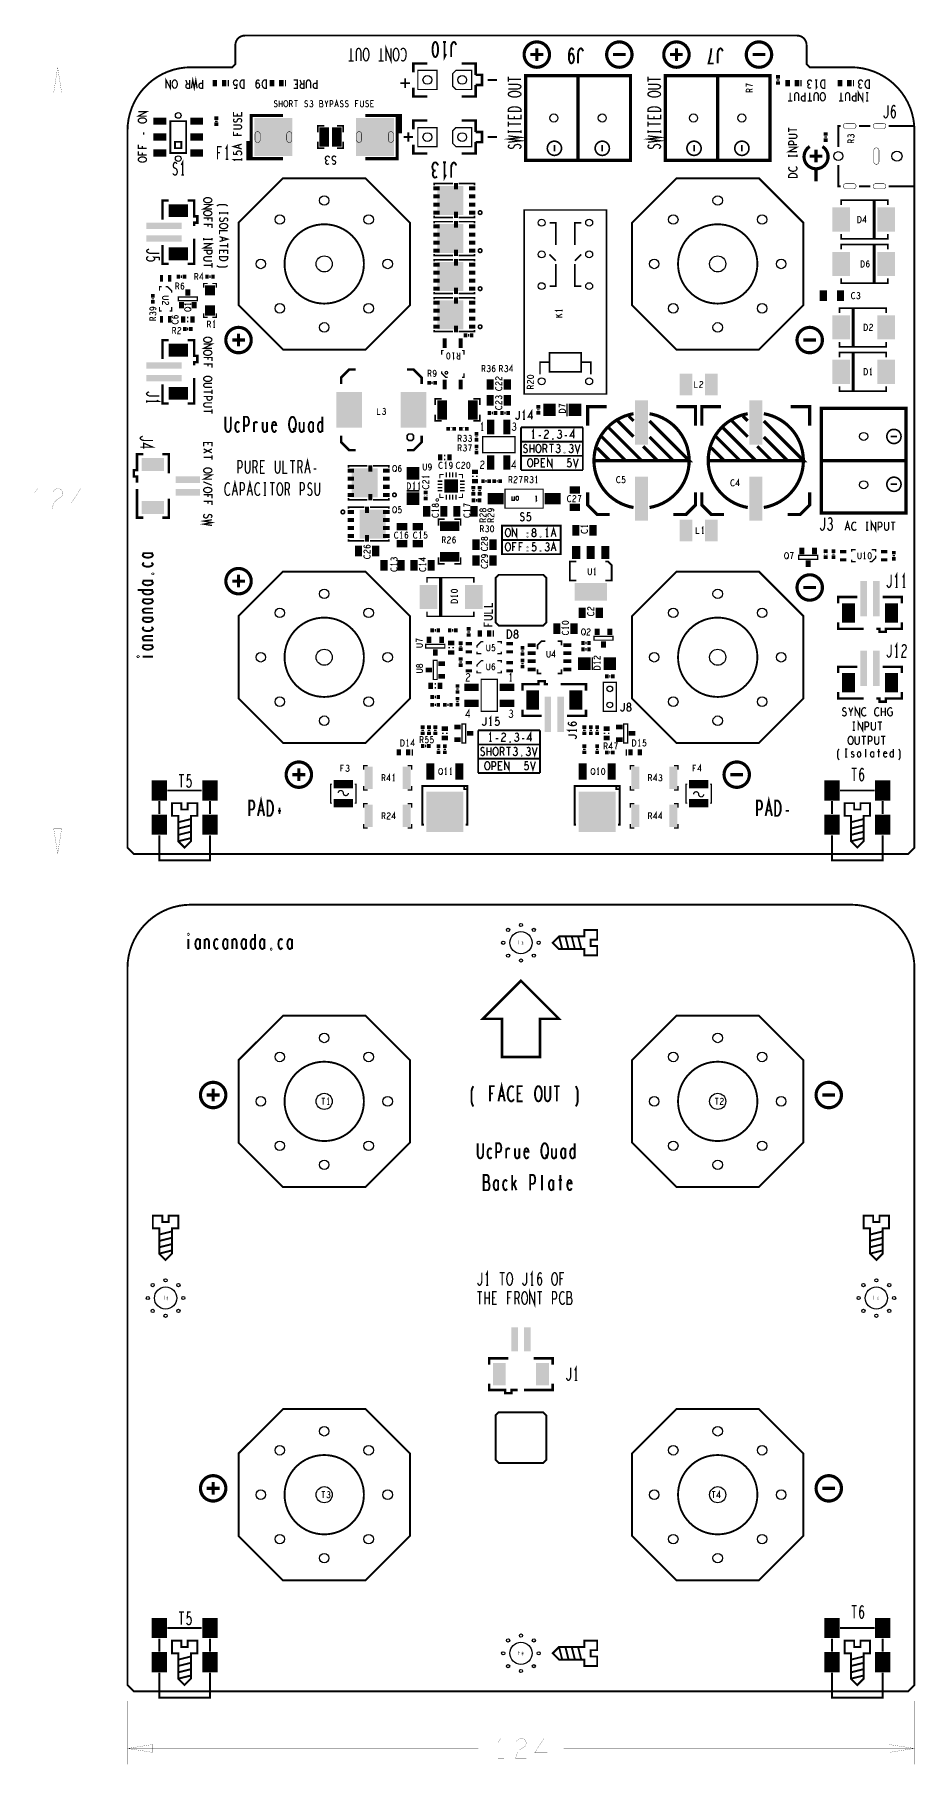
# Model space of a CAD drawing. Extents: x -15 to 124, y -144 to 129.
import ezdxf

# ---------------------------------------------------------------- set-up
doc = ezdxf.new("R2010")
doc.units = 0
doc.layers.get('0').update_dxf_attribs({"linetype": 'CONTINUOUS'})
for name, color, linetype in [('BOARD_ART', 7, 'CONTINUOUS'), ('DIMENSION_ART', 5, 'CONTINUOUS'), ('PASTETOP_ART', 6, 'CONTINUOUS'), ('SILK_TOP_ART', 1, 'CONTINUOUS'), ('UCBALANCER-1-4_DRL', 13, 'CONTINUOUS'), ('UCPUREQUAD_ROU', 8, 'CONTINUOUS'), ('UCPUREQUADBACKPCB-1-2_DRL', 4, 'CONTINUOUS'), ('UCPUREQUADBACKPCB_ROU', 3, 'CONTINUOUS')]:
    doc.layers.add(name, color=color, linetype=linetype)

# ---------------------------------------------------------------- blocks, each defined once
blk = doc.blocks.new('RECTANGLE_55')
blk.add_solid([(1.778, 1.016), (1.778, -1.016), (-1.778, 1.016), (-1.778, -1.016)])
blk = doc.blocks.new('RECTANGLE_54')
blk.add_solid([(1.2065, 1.5875), (1.2065, -1.5875), (-1.2065, 1.5875), (-1.2065, -1.5875)])
blk = doc.blocks.new('RECTANGLE_41')
blk.add_solid([(1.016, 0.5715), (1.016, -0.5715), (-1.016, 0.5715), (-1.016, -0.5715)])
blk = doc.blocks.new('SQUARE_75')
blk.add_solid([(0.79995, 0.79995), (0.79995, -0.79995), (-0.79995, 0.79995), (-0.79995, -0.79995)])
blk = doc.blocks.new('RECTANGLE_61')
blk.add_solid([(2.921, 3.175), (2.921, -3.175), (-2.921, 3.175), (-2.921, -3.175)])
blk = doc.blocks.new('RECTANGLE_42')
blk.add_solid([(1.905, 0.508), (1.905, -0.508), (-1.905, 0.508), (-1.905, -0.508)])
blk = doc.blocks.new('RECTANGLE_51')
blk.add_solid([(1.524, 0.635), (1.524, -0.635), (-1.524, 0.635), (-1.524, -0.635)])
blk = doc.blocks.new('SQUARE_50')
blk.add_solid([(1.0541, 1.0541), (1.0541, -1.0541), (-1.0541, 1.0541), (-1.0541, -1.0541)])
blk = doc.blocks.new('RECTANGLE_48')
blk.add_solid([(1.524, 1.016), (1.524, -1.016), (-1.524, 1.016), (-1.524, -1.016)])
blk = doc.blocks.new('RECTANGLE_45')
blk.add_solid([(0.635, 1.27), (0.635, -1.27), (-0.635, 1.27), (-0.635, -1.27)])
blk = doc.blocks.new('RECTANGLE_71')
blk.add_solid([(2.032, 2.794), (2.032, -2.794), (-2.032, 2.794), (-2.032, -2.794)])
blk = doc.blocks.new('RECTANGLE_69')
blk.add_solid([(0.381, 0.1143), (0.381, -0.1143), (-0.381, 0.1143), (-0.381, -0.1143)])
blk = doc.blocks.new('RECTANGLE_66')
blk.add_solid([(2.54, 1.397), (2.54, -1.397), (-2.54, 1.397), (-2.54, -1.397)])
blk = doc.blocks.new('RECTANGLE_65')
blk.add_solid([(2.794, 0.508), (2.794, -0.508), (-2.794, 0.508), (-2.794, -0.508)])
blk = doc.blocks.new('RECTANGLE_38')
blk.add_solid([(0.508, 0.381), (0.508, -0.381), (-0.508, 0.381), (-0.508, -0.381)])
blk = doc.blocks.new('RECTANGLE_67')
blk.add_solid([(0.1143, 0.381), (0.1143, -0.381), (-0.1143, 0.381), (-0.1143, -0.381)])
blk = doc.blocks.new('RECTANGLE_64')
blk.add_solid([(1.397, 1.905), (1.397, -1.905), (-1.397, 1.905), (-1.397, -1.905)])
blk = doc.blocks.new('RECTANGLE_57')
blk.add_solid([(0.762, 1.524), (0.762, -1.524), (-0.762, 1.524), (-0.762, -1.524)])
blk = doc.blocks.new('RECTANGLE_46')
blk.add_solid([(0.635, 1.016), (0.635, -1.016), (-0.635, 1.016), (-0.635, -1.016)])
blk = doc.blocks.new('RECTANGLE_33')
blk.add_solid([(0.254, 0.508), (0.254, -0.508), (-0.254, 0.508), (-0.254, -0.508)])
blk = doc.blocks.new('RECTANGLE_62')
blk.add_solid([(1.016, 3.4925), (1.016, -3.4925), (-1.016, 3.4925), (-1.016, -3.4925)])
blk = doc.blocks.new('RECTANGLE_58')
blk.add_solid([(0.635, 1.778), (0.635, -1.778), (-0.635, 1.778), (-0.635, -1.778)])
blk = doc.blocks.new('RECTANGLE_44')
blk.add_solid([(0.8255, 0.5715), (0.8255, -0.5715), (-0.8255, 0.5715), (-0.8255, -0.5715)])
blk = doc.blocks.new('RECTANGLE_39')
blk.add_solid([(0.3175, 0.762), (0.3175, -0.762), (-0.3175, 0.762), (-0.3175, -0.762)])
blk = doc.blocks.new('RECTANGLE_37')
blk.add_solid([(0.381, 0.508), (0.381, -0.508), (-0.381, 0.508), (-0.381, -0.508)])
blk = doc.blocks.new('SQUARE_72')
blk.add_solid([(0.9906, 0.9906), (0.9906, -0.9906), (-0.9906, 0.9906), (-0.9906, -0.9906)])
blk = doc.blocks.new('RECTANGLE_70')
blk.add_solid([(0.3556, 0.4826), (0.3556, -0.4826), (-0.3556, 0.4826), (-0.3556, -0.4826)])
blk = doc.blocks.new('RECTANGLE_49')
blk.add_solid([(1.016, 1.7145), (1.016, -1.7145), (-1.016, 1.7145), (-1.016, -1.7145)])
blk = doc.blocks.new('RECTANGLE_47')
blk.add_solid([(0.5715, 0.8255), (0.5715, -0.8255), (-0.5715, 0.8255), (-0.5715, -0.8255)])
blk = doc.blocks.new('RECTANGLE_43')
blk.add_solid([(1.016, 1.524), (1.016, -1.524), (-1.016, 1.524), (-1.016, -1.524)])
blk = doc.blocks.new('RECTANGLE_73')
blk.add_solid([(0.3048, 0.2794), (0.3048, -0.2794), (-0.3048, 0.2794), (-0.3048, -0.2794)])
blk = doc.blocks.new('RECTANGLE_68')
blk.add_solid([(0.4826, 0.3556), (0.4826, -0.3556), (-0.4826, 0.3556), (-0.4826, -0.3556)])
blk = doc.blocks.new('RECTANGLE_40')
blk.add_solid([(0.635, 0.2921), (0.635, -0.2921), (-0.635, 0.2921), (-0.635, -0.2921)])
blk = doc.blocks.new('RECTANGLE_35')
blk.add_solid([(0.3175, 0.508), (0.3175, -0.508), (-0.3175, 0.508), (-0.3175, -0.508)])
blk = doc.blocks.new('RECTANGLE_74')
blk.add_solid([(0.2794, 0.3048), (0.2794, -0.3048), (-0.2794, 0.3048), (-0.2794, -0.3048)])
blk = doc.blocks.new('RECTANGLE_63')
blk.add_solid([(1.27, 0.889), (1.27, -0.889), (-1.27, 0.889), (-1.27, -0.889)])
blk = doc.blocks.new('RECTANGLE_59')
blk.add_solid([(2.032, 2.286), (2.032, -2.286), (-2.032, 2.286), (-2.032, -2.286)])
blk = doc.blocks.new('RECTANGLE_53')
blk.add_solid([(1.143, 0.5715), (1.143, -0.5715), (-1.143, 0.5715), (-1.143, -0.5715)])
blk = doc.blocks.new('RECTANGLE_56')
blk.add_solid([(0.5715, 1.143), (0.5715, -1.143), (-0.5715, 1.143), (-0.5715, -1.143)])
blk = doc.blocks.new('RECTANGLE_36')
blk.add_solid([(0.508, 0.3175), (0.508, -0.3175), (-0.508, 0.3175), (-0.508, -0.3175)])
blk = doc.blocks.new('RECTANGLE_34')
blk.add_solid([(0.508, 0.254), (0.508, -0.254), (-0.508, 0.254), (-0.508, -0.254)])
blk = doc.blocks.new('RECTANGLE_60')
blk.add_solid([(0.508, 2.794), (0.508, -2.794), (-0.508, 2.794), (-0.508, -2.794)])
blk = doc.blocks.new('RECTANGLE_52')
blk.add_solid([(1.524, 0.762), (1.524, -0.762), (-1.524, 0.762), (-1.524, -0.762)])
blk = doc.blocks.new('ROUND_4')
blk.add_circle((0, 0), 0.445)
blk = doc.blocks.new('ROUND_117')
blk.add_circle((0, 0), 0.546)
blk = doc.blocks.new('ROUND_14')
blk.add_circle((0, 0), 0.635)
blk = doc.blocks.new('ROUND_118')
blk.add_circle((0, 0), 0.686)
blk = doc.blocks.new('ROUND_119')
blk.add_circle((0, 0), 0.699)
blk = doc.blocks.new('ROUND_6')
blk.add_circle((0, 0), 0.75)
blk = doc.blocks.new('ROUND_10')
blk.add_circle((0, 0), 1.27)
blk = doc.blocks.new('ROUND_120')
blk.add_circle((0, 0), 0.8)
blk = doc.blocks.new('RECTANGLE_112')
blk.add_solid([(1.016, 1.778), (1.016, -1.778), (-1.016, 1.778), (-1.016, -1.778)])
blk = doc.blocks.new('RECTANGLE_111')
blk.add_solid([(0.508, 1.905), (0.508, -1.905), (-0.508, 1.905), (-0.508, -1.905)])
blk = doc.blocks.new('ROUND_20')
blk.add_circle((0, 0), 0.254)
blk = doc.blocks.new('ROUND_122')
blk.add_circle((0, 0), 1.75)

msp = doc.modelspace()

# ---------------------------------------------------------------- linework, layer by layer
at = {"layer": 'BOARD_ART', "const_width": 0.3}
for points in [[(18.5, 129, 0.4142136), (17, 127.5)], [(107, 127.5, 0.4142136), (105.5, 129)], [(10, 124, 0.4142136), (0, 114)], [(124, 114, 0.4142136), (114, 124)], [(10, -8, 0.4142136), (0, -18)], [(124, -18, 0.4142136), (114, -8)]]:
    msp.add_lwpolyline(points, format="xyb", dxfattribs=at)
for points in [[(105.5, 129), (18.5, 129)], [(17, 127.5), (17, 124.5), (16.5, 124), (10, 124)], [(114, 124), (107.5, 124), (107, 124.5), (107, 127.5)], [(0, 114), (0, 104.25), (0, 99.5)], [(124, 99.75), (124, 104.25), (124, 114)], [(0, 24.75), (0, 28.25), (0, 95.75), (0, 99.5)], [(124, 100), (124, 95.75)], [(124, 95.75), (124, 28.25), (124, 22.75)], [(58.5, 44), (58, 43.5), (58, 36.5), (58.5, 36), (65.5, 36), (66, 36.5), (66, 43.5), (65.5, 44), (58.5, 44)], [(0, 24.75), (0, 19.75), (0, 1), (1, 0), (123, 0), (124, 1), (124, 19.75), (124, 22.75)], [(114, -8), (10, -8)], [(0, -18), (0, -27.75), (0, -32.25)], [(124, -32.25), (124, -27.75), (124, -18)], [(0, -109), (0, -103.75), (0, -36.25), (0, -32.25)], [(124, -32.25), (124, -36.25)], [(124, -36.25), (124, -103.75), (124, -109.25)], [(58.5, -88), (58, -88.5), (58, -95.5), (58.5, -96), (65.5, -96), (66, -95.5), (66, -88.5), (65.5, -88), (58.5, -88)], [(0, -109), (0, -112.25), (0, -131), (1, -132), (123, -132), (124, -131), (124, -112.25), (124, -109.25)]]:
    msp.add_lwpolyline(points, dxfattribs=at)
for points in [[(24.75, 93, 1), (37.25, 93, 1)], [(86.75, 93, 1), (99.25, 93, 1)], [(24.75, 31, 1), (37.25, 31, 1)], [(86.75, 31, 1), (99.25, 31, 1)], [(24.75, -39, 1), (37.25, -39, 1)], [(86.75, -39, 1), (99.25, -39, 1)], [(24.75, -101, 1), (37.25, -101, 1)], [(86.75, -101, 1), (99.25, -101, 1)]]:
    msp.add_lwpolyline(points, format="xyb", close=True, dxfattribs=at)
at = {"layer": 'DIMENSION_ART', "const_width": 0.0254}
for points in [[(-2.5, 124), (-13.5, 124)], [(-10.375, 120), (-11, 124), (-11.625, 120), (-10.375, 120)], [(-11, 59.9687), (-11, 124)], [(-14.1496, 54.4125), (-14.1496, 57.5875), (-14.622, 56.9525)], [(-11.7481, 57.0583), (-11.5118, 57.3758), (-11.2362, 57.5346), (-10.9212, 57.5875), (-10.5276, 57.4817), (-10.2519, 57.2171), (-10.1732, 56.8996), (-10.2126, 56.582), (-10.3701, 56.3175), (-11.1575, 55.7883), (-11.5118, 55.4179), (-11.7481, 54.8886), (-11.8268, 54.4125), (-10.1732, 54.4125)], [(-7.378, 54.4125), (-7.378, 57.5875), (-8.8347, 55.3121), (-6.8661, 55.3121)], [(-14.622, 54.4125), (-13.6772, 54.4125)], [(-11, 52.0313), (-11, 0)], [(-11.625, 4), (-11, 0), (-10.375, 4), (-11.625, 4)], [(-2.5, 0), (-13.5, 0)], [(0, -133.5), (0, -143.5)], [(124, -133.5), (124, -143.5)], [(4, -140.375), (0, -141), (4, -141.625), (4, -140.375)], [(55.2881, -141), (0, -141)], [(58.8504, -142.5875), (58.8504, -139.4125), (58.378, -140.0475)], [(61.2519, -139.9417), (61.4882, -139.6242), (61.7638, -139.4654), (62.0788, -139.4125), (62.4724, -139.5183), (62.7481, -139.7829), (62.8268, -140.1004), (62.7874, -140.418), (62.6299, -140.6825), (61.8425, -141.2117), (61.4882, -141.5821), (61.2519, -142.1114), (61.1732, -142.5875), (62.8268, -142.5875)], [(65.622, -142.5875), (65.622, -139.4125), (64.1653, -141.6879), (66.1339, -141.6879)], [(68.7119, -141), (124, -141)], [(120, -141.625), (124, -141), (120, -140.375), (120, -141.625)], [(58.378, -142.5875), (59.3228, -142.5875)]]:
    msp.add_lwpolyline(points, dxfattribs=at)
at = {"layer": 'PASTETOP_ART'}
for points in [[(20, 110), (20, 116), (26, 110), (26, 116)], [(20, 116), (20, 116), (26, 116), (20, 116)], [(36, 110), (36, 116), (42, 110), (42, 116)]]:
    msp.add_solid(points, dxfattribs=at)
at = {"layer": 'SILK_TOP_ART'}
for points, const_width in [([(48.5, 125.6), (48.66, 125.68), (48.78, 125.88), (48.86, 126.12), (48.92, 126.44), (48.94, 126.8), (48.92, 127.16), (48.86, 127.48), (48.78, 127.7201), (48.66, 127.92), (48.5, 128), (48.34, 127.92), (48.22, 127.7201), (48.14, 127.48), (48.08, 127.16), (48.06, 126.8), (48.08, 126.44), (48.14, 126.12), (48.22, 125.88), (48.34, 125.68), (48.5, 125.6)], 0.3), ([(51.8, 127.52), (51.7, 127.7601), (51.58, 127.92), (51.44, 128), (51.28, 127.92), (51.16, 127.7601), (51.04, 127.52), (51, 127.2), (51, 125.6)], 0.3), ([(35.24, 125), (35.24, 127)], 0.2032), ([(36.7867, 125), (36.7867, 126.4333), (36.72, 126.7334), (36.5867, 126.9333), (36.42, 127), (36.2533, 126.9333), (36.12, 126.7334), (36.0533, 126.4333), (36.0533, 125)], 0.2032), ([(37.6, 127), (37.7334, 126.9667), (37.85, 126.8334), (37.95, 126.6334), (38.0167, 126.4), (38.05, 126.1333), (38.05, 125.8667), (38.0167, 125.6), (37.95, 125.3666), (37.85, 125.1667), (37.7334, 125.0333), (37.6, 125), (37.4667, 125.0333), (37.35, 125.1667), (37.25, 125.3666), (37.1833, 125.6), (37.15, 125.8667), (37.15, 126.1333), (37.1833, 126.4), (37.25, 126.6334), (37.35, 126.8334), (37.4667, 126.9667), (37.6, 127)], 0.2032), ([(39.96, 125), (39.96, 127)], 0.2032), ([(41.5233, 127), (41.5233, 125), (40.7567, 127), (40.7567, 125)], 0.2032), ([(42.32, 127), (42.4534, 126.9667), (42.57, 126.8334), (42.67, 126.6334), (42.7367, 126.4), (42.77, 126.1333), (42.77, 125.8667), (42.7367, 125.6), (42.67, 125.3666), (42.57, 125.1667), (42.4534, 125.0333), (42.32, 125), (42.1867, 125.0333), (42.07, 125.1667), (41.97, 125.3666), (41.9033, 125.6), (41.87, 125.8667), (41.87, 126.1333), (41.9033, 126.4), (41.97, 126.6334), (42.07, 126.8334), (42.1867, 126.9667), (42.32, 127)], 0.2032), ([(43.1333, 125.1667), (43.2333, 125.0667), (43.35, 125), (43.4833, 125), (43.6334, 125.1), (43.75, 125.2667), (43.8333, 125.4667), (43.9, 125.8), (43.9167, 126.1), (43.8833, 126.4), (43.8333, 126.6), (43.7333, 126.8), (43.6167, 126.9333), (43.5, 127), (43.3833, 127), (43.2667, 126.9333), (43.1667, 126.8334), (43.0833, 126.7001)], 0.2032), ([(50.19, 128), (49.71, 128)], 0.3), ([(49.95, 128), (49.95, 125.6), (50.19, 126.08)], 0.3), ([(63.5, 126), (65.5, 126)], 0.5), ([(64.5, 127), (64.5, 125)], 0.5), ([(70.29, 126.7201), (70.15, 126.92), (69.99, 127), (69.83, 126.92), (69.69, 126.6801), (69.59, 126.32), (69.55, 125.96), (69.55, 125.52), (69.59, 125.16), (69.69, 124.84), (69.81, 124.68), (69.95, 124.6), (70.11, 124.68), (70.23, 124.84), (70.31, 125.08), (70.35, 125.4), (70.31, 125.68), (70.21, 125.96), (70.09, 126.12), (69.95, 126.16), (69.79, 126.0801), (69.67, 125.88), (69.55, 125.52)], 0.3), ([(71.8, 126.52), (71.7, 126.7601), (71.58, 126.92), (71.44, 127), (71.28, 126.92), (71.16, 126.7601), (71.04, 126.52), (71, 126.2), (71, 124.6)], 0.3), ([(76.5, 126), (78.5, 126)], 0.5), ([(85.5, 126), (87.5, 126)], 0.5), ([(86.5, 127), (86.5, 125)], 0.5), ([(91.99, 127), (91.95, 126.48), (91.89, 126.0401), (91.81, 125.64), (91.71, 125.2), (91.55, 124.6), (92.35, 124.6)], 0.3), ([(93.8, 126.52), (93.7, 126.7601), (93.58, 126.92), (93.44, 127), (93.28, 126.92), (93.16, 126.7601), (93.04, 126.52), (93, 126.2), (93, 124.6)], 0.3), ([(98.5, 126), (100.5, 126)], 0.5), ([(35.6233, 125), (34.8567, 125)], 0.2032), ([(40.3433, 125), (39.5767, 125)], 0.2032), ([(47.25, 124.6), (45.05, 124.6), (45.05, 123.2)], 0.4), ([(48.75, 122), (48.75, 123.5), (45.75, 123.5), (45.75, 120.5), (48.75, 120.5), (48.75, 122)], 0.2), ([(54.25, 122), (54.25, 123.5), (51.75, 123.5), (51.25, 123), (51.25, 121), (51.75, 120.5), (54.25, 120.5), (54.25, 122)], 0.2), ([(54.85, 122.8), (54.85, 124.6), (52.65, 124.6)], 0.4), ([(54.85, 121.2), (55.85, 121.2), (55.85, 122.8), (54.85, 122.8)], 0.4), ([(79.255, 116), (79.255, 122.6802), (62.745, 122.6802), (62.745, 109.3198), (79.255, 109.3198), (79.255, 116)], 0.508), ([(71, 109.3198), (71, 122.6802)], 0.508), ([(101.255, 116), (101.255, 122.6802), (84.745, 122.6802), (84.745, 109.3198), (101.255, 109.3198), (101.255, 116)], 0.508), ([(93, 109.3198), (93, 122.6802)], 0.508), ([(6.76, 122), (6.76, 120.7), (6.07, 122), (6.07, 120.7)], 0.2), ([(7.442, 122), (7.562, 121.9783), (7.667, 121.8917), (7.757, 121.7617), (7.817, 121.61), (7.847, 121.4367), (7.847, 121.2633), (7.817, 121.09), (7.757, 120.9383), (7.667, 120.8083), (7.562, 120.7217), (7.442, 120.7), (7.322, 120.7217), (7.217, 120.8083), (7.127, 120.9383), (7.067, 121.09), (7.037, 121.2633), (7.037, 121.4367), (7.067, 121.61), (7.127, 121.7617), (7.217, 121.8917), (7.322, 121.9783), (7.442, 122)], 0.2), ([(9.796, 122), (9.796, 120.7), (9.421, 120.7), (9.301, 120.765), (9.226, 120.8517), (9.196, 121.025), (9.226, 121.1983), (9.316, 121.3067), (9.421, 121.3717), (9.796, 121.3717)], 0.2), ([(9.421, 121.3717), (9.196, 122)], 0.2), ([(10.973, 120.7), (10.763, 122), (10.523, 120.7), (10.283, 122), (10.073, 120.7)], 0.2), ([(11.85, 122), (11.85, 120.7), (11.49, 120.7), (11.37, 120.765), (11.28, 120.9167), (11.25, 121.09), (11.28, 121.2633), (11.355, 121.3933), (11.49, 121.4584), (11.85, 121.4584)], 0.2), ([(15.897, 122.008), (15.897, 120.992)], 0.2032), ([(17.353, 121.805), (17.263, 121.9134), (17.158, 121.9783), (17.023, 122), (16.888, 121.9567), (16.783, 121.87), (16.708, 121.7184), (16.693, 121.545), (16.723, 121.3717), (16.798, 121.2633), (16.903, 121.1767), (17.008, 121.155), (17.113, 121.1767), (17.248, 121.2633), (17.203, 120.7), (16.798, 120.7)], 0.2), ([(18.38, 122), (18.38, 120.7), (18.08, 120.7), (17.96, 120.765), (17.87, 120.8517), (17.795, 120.9816), (17.735, 121.1334), (17.72, 121.35), (17.735, 121.5667), (17.795, 121.7184), (17.87, 121.8484), (17.96, 121.935), (18.08, 122), (18.38, 122)], 0.2), ([(20.778, 121.8484), (20.673, 121.9567), (20.553, 122), (20.433, 121.9567), (20.328, 121.8267), (20.253, 121.6317), (20.223, 121.4367), (20.223, 121.1983), (20.253, 121.0033), (20.328, 120.83), (20.418, 120.7433), (20.523, 120.7), (20.643, 120.7433), (20.733, 120.83), (20.793, 120.96), (20.823, 121.1334), (20.793, 121.285), (20.718, 121.4367), (20.628, 121.5234), (20.523, 121.545), (20.403, 121.5017), (20.313, 121.3933), (20.223, 121.1983)], 0.2), ([(21.88, 122), (21.88, 120.7), (21.58, 120.7), (21.46, 120.765), (21.37, 120.8517), (21.295, 120.9816), (21.235, 121.1334), (21.22, 121.35), (21.235, 121.5667), (21.295, 121.7184), (21.37, 121.8484), (21.46, 121.935), (21.58, 122), (21.88, 122)], 0.2), ([(24.897, 122.008), (24.897, 120.992)], 0.2032), ([(26.169, 122), (26.769, 122), (26.769, 120.7), (26.169, 120.7)], 0.2), ([(26.409, 121.3283), (26.769, 121.3283)], 0.2), ([(27.796, 122), (27.796, 120.7), (27.421, 120.7), (27.301, 120.765), (27.226, 120.8517), (27.196, 121.025), (27.226, 121.1983), (27.316, 121.3067), (27.421, 121.3717), (27.796, 121.3717)], 0.2), ([(27.421, 121.3717), (27.196, 122)], 0.2), ([(28.853, 120.7), (28.853, 121.6317), (28.793, 121.8267), (28.673, 121.9567), (28.523, 122), (28.373, 121.9567), (28.253, 121.8267), (28.193, 121.6317), (28.193, 120.7)], 0.2), ([(29.85, 122), (29.85, 120.7), (29.49, 120.7), (29.37, 120.765), (29.28, 120.9167), (29.25, 121.09), (29.28, 121.2633), (29.355, 121.3933), (29.49, 121.4584), (29.85, 121.4584)], 0.2), ([(43, 121.5), (44.5, 121.5)], 0.3), ([(43.75, 120.75), (43.75, 122.25)], 0.3), ([(45.05, 120.8), (45.05, 119.4), (47.25, 119.4)], 0.4), ([(52.65, 119.4), (54.85, 119.4), (54.85, 121.2)], 0.4), ([(56.75, 122), (58.25, 122)], 0.3), ([(62, 119.76), (61.9667, 119.6266), (61.8334, 119.51), (61.6334, 119.41), (61.4, 119.3433), (61.1333, 119.31), (60.8667, 119.31), (60.6, 119.3433), (60.3666, 119.41), (60.1667, 119.51), (60.0333, 119.6266), (60, 119.76), (60.0333, 119.8933), (60.1667, 120.01), (60.3666, 120.11), (60.6, 120.1767), (60.8667, 120.21), (61.1333, 120.21), (61.4, 120.1767), (61.6334, 120.11), (61.8334, 120.01), (61.9667, 119.8933), (62, 119.76)], 0.2032), ([(60, 121.7367), (60, 122.5033)], 0.2032), ([(60, 122.12), (62, 122.12)], 0.2032), ([(60, 120.5733), (61.4333, 120.5733), (61.7334, 120.64), (61.9333, 120.7733), (62, 120.94), (61.9333, 121.1067), (61.7334, 121.24), (61.4333, 121.3067), (60, 121.3067)], 0.2032), ([(84, 119.76), (83.9667, 119.6266), (83.8334, 119.51), (83.6334, 119.41), (83.4, 119.3433), (83.1333, 119.31), (82.8667, 119.31), (82.6, 119.3433), (82.3666, 119.41), (82.1667, 119.51), (82.0333, 119.6266), (82, 119.76), (82.0333, 119.8933), (82.1667, 120.01), (82.3666, 120.11), (82.6, 120.1767), (82.8667, 120.21), (83.1333, 120.21), (83.4, 120.1767), (83.6334, 120.11), (83.8334, 120.01), (83.9667, 119.8933), (84, 119.76)], 0.2032), ([(82, 121.7367), (82, 122.5033)], 0.2032), ([(82, 122.12), (84, 122.12)], 0.2032), ([(82, 120.5733), (83.4333, 120.5733), (83.7334, 120.64), (83.9333, 120.7733), (84, 120.94), (83.9333, 121.1067), (83.7334, 121.24), (83.4333, 121.3067), (82, 121.3067)], 0.2032), ([(98.5, 121.1267), (98.2833, 121.15), (98.1, 121.185), (97.9333, 121.2317), (97.75, 121.29), (97.5, 121.3833), (97.5, 120.9167)], 0.15), ([(98.5, 120.1167), (97.5, 120.1167), (97.5, 120.4083), (97.55, 120.5017), (97.6167, 120.56), (97.75, 120.5833), (97.8833, 120.56), (97.9667, 120.49), (98.0167, 120.4083), (98.0167, 120.1167)], 0.15), ([(98.0167, 120.4083), (98.5, 120.5833)], 0.15), ([(102.7, 122), (102.3, 122)], 0.2032), ([(104.415, 118.7), (104.415, 120)], 0.2), ([(105.772, 118.7), (105.772, 119.6317), (105.712, 119.8267), (105.592, 119.9567), (105.442, 120), (105.292, 119.9567), (105.172, 119.8267), (105.112, 119.6317), (105.112, 118.7)], 0.2), ([(106.147, 122.008), (106.147, 120.992)], 0.2032), ([(106.769, 120), (106.769, 118.7), (106.409, 118.7), (106.289, 118.765), (106.199, 118.9167), (106.169, 119.09), (106.199, 119.2633), (106.274, 119.3933), (106.409, 119.4584), (106.769, 119.4584)], 0.2), ([(107.826, 121.74), (107.736, 121.8917), (107.616, 121.9783), (107.481, 122), (107.361, 121.9783), (107.241, 121.87), (107.166, 121.74), (107.151, 121.61), (107.181, 121.4584), (107.286, 121.35), (107.391, 121.3067), (107.526, 121.3067)], 0.2), ([(107.391, 121.3067), (107.301, 121.2417), (107.226, 121.1334), (107.196, 121.0033), (107.226, 120.8733), (107.301, 120.765), (107.436, 120.7), (107.571, 120.7217), (107.706, 120.8083)], 0.2), ([(107.496, 118.7), (107.496, 120)], 0.2), ([(108.853, 118.7), (108.853, 119.6317), (108.793, 119.8267), (108.673, 119.9567), (108.523, 120), (108.373, 119.9567), (108.253, 119.8267), (108.193, 119.6317), (108.193, 118.7)], 0.2), ([(108.703, 122), (108.343, 122)], 0.2), ([(108.523, 122), (108.523, 120.7), (108.703, 120.96)], 0.2), ([(109.55, 120), (109.67, 119.9783), (109.775, 119.8917), (109.865, 119.7617), (109.925, 119.61), (109.955, 119.4367), (109.955, 119.2633), (109.925, 119.09), (109.865, 118.9383), (109.775, 118.8083), (109.67, 118.7217), (109.55, 118.7), (109.43, 118.7217), (109.325, 118.8083), (109.235, 118.9383), (109.175, 119.09), (109.145, 119.2633), (109.145, 119.4367), (109.175, 119.61), (109.235, 119.7617), (109.325, 119.8917), (109.43, 119.9783), (109.55, 120)], 0.2), ([(109.88, 122), (109.88, 120.7), (109.58, 120.7), (109.46, 120.765), (109.37, 120.8517), (109.295, 120.9816), (109.235, 121.1334), (109.22, 121.35), (109.235, 121.5667), (109.295, 121.7184), (109.37, 121.8484), (109.46, 121.935), (109.58, 122), (109.88, 122)], 0.2), ([(112.442, 118.7), (112.442, 120)], 0.2), ([(113.799, 118.7), (113.799, 119.6317), (113.739, 119.8267), (113.619, 119.9567), (113.469, 120), (113.319, 119.9567), (113.199, 119.8267), (113.139, 119.6317), (113.139, 118.7)], 0.2), ([(114.796, 120), (114.796, 118.7), (114.436, 118.7), (114.316, 118.765), (114.226, 118.9167), (114.196, 119.09), (114.226, 119.2633), (114.301, 119.3933), (114.436, 119.4584), (114.796, 119.4584)], 0.2), ([(114.397, 122.008), (114.397, 120.992)], 0.2032), ([(115.853, 121.74), (115.763, 121.8917), (115.643, 121.9783), (115.508, 122), (115.388, 121.9783), (115.268, 121.87), (115.193, 121.74), (115.178, 121.61), (115.208, 121.4584), (115.313, 121.35), (115.418, 121.3067), (115.553, 121.3067)], 0.2), ([(115.868, 120), (115.868, 118.7), (115.178, 120), (115.178, 118.7)], 0.2), ([(115.418, 121.3067), (115.328, 121.2417), (115.253, 121.1334), (115.223, 121.0033), (115.253, 120.8733), (115.328, 120.765), (115.463, 120.7), (115.598, 120.7217), (115.733, 120.8083)], 0.2), ([(116.88, 122), (116.88, 120.7), (116.58, 120.7), (116.46, 120.765), (116.37, 120.8517), (116.295, 120.9816), (116.235, 121.1334), (116.22, 121.35), (116.235, 121.5667), (116.295, 121.7184), (116.37, 121.8484), (116.46, 121.935), (116.58, 122), (116.88, 122)], 0.2), ([(116.73, 120), (116.37, 120)], 0.2), ([(116.55, 118.7), (116.55, 120)], 0.2), ([(23.105, 117.8833), (23.1983, 117.8), (23.3033, 117.75), (23.3967, 117.75), (23.49, 117.8), (23.56, 117.8833), (23.595, 118), (23.5717, 118.1166), (23.5133, 118.2167), (23.4083, 118.2833), (23.2683, 118.3167), (23.1867, 118.3833), (23.1517, 118.5), (23.175, 118.6167), (23.2333, 118.7), (23.315, 118.75), (23.3967, 118.75), (23.4783, 118.7167), (23.5483, 118.6333)], 0.15), ([(23.905, 117.75), (23.905, 118.75)], 0.15), ([(24.395, 118.25), (23.905, 118.25)], 0.15), ([(24.395, 118.75), (24.395, 117.75)], 0.15), ([(24.95, 117.75), (24.8567, 117.7667), (24.775, 117.8333), (24.705, 117.9333), (24.6583, 118.05), (24.635, 118.1833), (24.635, 118.3167), (24.6583, 118.45), (24.705, 118.5667), (24.775, 118.6667), (24.8567, 118.7333), (24.95, 118.75), (25.0433, 118.7333), (25.125, 118.6667), (25.195, 118.5667), (25.2417, 118.45), (25.265, 118.3167), (25.265, 118.1833), (25.2417, 118.05), (25.195, 117.9333), (25.125, 117.8333), (25.0433, 117.7667), (24.95, 117.75)], 0.15), ([(25.5167, 117.75), (25.5167, 118.75), (25.8083, 118.75), (25.9017, 118.7), (25.96, 118.6333), (25.9833, 118.5), (25.96, 118.3667), (25.89, 118.2833), (25.8083, 118.2333), (25.5167, 118.2333)], 0.15), ([(25.8083, 118.2333), (25.9833, 117.75)], 0.15), ([(26.2817, 118.75), (26.8183, 118.75)], 0.15), ([(26.55, 118.75), (26.55, 117.75)], 0.15), ([(27.905, 117.8833), (27.9983, 117.8), (28.1033, 117.75), (28.1967, 117.75), (28.29, 117.8), (28.36, 117.8833), (28.395, 118), (28.3717, 118.1166), (28.3133, 118.2167), (28.2083, 118.2833), (28.0683, 118.3167), (27.9867, 118.3833), (27.9517, 118.5), (27.975, 118.6167), (28.0333, 118.7), (28.115, 118.75), (28.1967, 118.75), (28.2783, 118.7167), (28.3483, 118.6333)], 0.15), ([(28.6933, 117.95), (28.7633, 117.8333), (28.8567, 117.7667), (28.9617, 117.75), (29.055, 117.7667), (29.1483, 117.85), (29.2067, 117.95), (29.2183, 118.05), (29.195, 118.1666), (29.1133, 118.25), (29.0317, 118.2833), (28.9267, 118.2833)], 0.15), ([(29.0317, 118.2833), (29.1017, 118.3333), (29.16, 118.4166), (29.1833, 118.5167), (29.16, 118.6167), (29.1017, 118.7), (28.9967, 118.75), (28.8917, 118.7333), (28.7867, 118.6667)], 0.15), ([(30.6433, 118.2833), (30.69, 118.3333), (30.725, 118.4166), (30.7483, 118.5333), (30.725, 118.6333), (30.6783, 118.7), (30.5967, 118.75), (30.2817, 118.75), (30.2817, 117.75), (30.6667, 117.75), (30.7483, 117.8167), (30.795, 117.9167), (30.8183, 118.0333), (30.795, 118.15), (30.725, 118.25), (30.6433, 118.2833), (30.2817, 118.2833)], 0.15), ([(31.35, 117.75), (31.35, 118.2), (31.1167, 118.75)], 0.15), ([(31.5833, 118.75), (31.35, 118.2)], 0.15), ([(31.9167, 117.75), (31.9167, 118.75), (32.1967, 118.75), (32.29, 118.7), (32.36, 118.5833), (32.3833, 118.45), (32.36, 118.3167), (32.3017, 118.2167), (32.1967, 118.1666), (31.9167, 118.1666)], 0.15), ([(32.6583, 117.75), (32.95, 118.75), (33.2417, 117.75)], 0.15), ([(33.1367, 118.1), (32.7633, 118.1)], 0.15), ([(33.505, 117.8833), (33.5983, 117.8), (33.7033, 117.75), (33.7967, 117.75), (33.89, 117.8), (33.96, 117.8833), (33.995, 118), (33.9717, 118.1166), (33.9133, 118.2167), (33.8083, 118.2833), (33.6683, 118.3167), (33.5867, 118.3833), (33.5517, 118.5), (33.575, 118.6167), (33.6333, 118.7), (33.715, 118.75), (33.7967, 118.75), (33.8783, 118.7167), (33.9483, 118.6333)], 0.15), ([(34.305, 117.8833), (34.3983, 117.8), (34.5033, 117.75), (34.5967, 117.75), (34.69, 117.8), (34.76, 117.8833), (34.795, 118), (34.7717, 118.1166), (34.7133, 118.2167), (34.6083, 118.2833), (34.4683, 118.3167), (34.3867, 118.3833), (34.3517, 118.5), (34.375, 118.6167), (34.4333, 118.7), (34.515, 118.75), (34.5967, 118.75), (34.6783, 118.7167), (34.7483, 118.6333)], 0.15), ([(35.9283, 117.75), (35.9283, 118.75), (36.3717, 118.75)], 0.15), ([(36.2083, 118.2667), (35.9283, 118.2667)], 0.15), ([(36.6933, 118.75), (36.6933, 118.0333), (36.74, 117.8833), (36.8333, 117.7833), (36.95, 117.75), (37.0667, 117.7833), (37.16, 117.8833), (37.2067, 118.0333), (37.2067, 118.75)], 0.15), ([(37.505, 117.8833), (37.5983, 117.8), (37.7033, 117.75), (37.7967, 117.75), (37.89, 117.8), (37.96, 117.8833), (37.995, 118), (37.9717, 118.1166), (37.9133, 118.2167), (37.8083, 118.2833), (37.6683, 118.3167), (37.5867, 118.3833), (37.5517, 118.5), (37.575, 118.6167), (37.6333, 118.7), (37.715, 118.75), (37.7967, 118.75), (37.8783, 118.7167), (37.9483, 118.6333)], 0.15), ([(38.7833, 117.75), (38.3167, 117.75), (38.3167, 118.75), (38.7833, 118.75)], 0.15), ([(38.5967, 118.2667), (38.3167, 118.2667)], 0.15), ([(62, 117.0333), (60, 117.0333), (60, 117.3667), (60.1, 117.5), (60.2333, 117.6), (60.4333, 117.6833), (60.6667, 117.75), (61, 117.7667), (61.3334, 117.75), (61.5667, 117.6833), (61.7667, 117.6), (61.9, 117.5), (62, 117.3667), (62, 117.0333)], 0.2032), ([(84, 117.0333), (82, 117.0333), (82, 117.3667), (82.1, 117.5), (82.2333, 117.6), (82.4333, 117.6833), (82.6667, 117.75), (83, 117.7667), (83.3334, 117.75), (83.5667, 117.6833), (83.7667, 117.6), (83.9, 117.5), (84, 117.3667), (84, 117.0333)], 0.2032), ([(104.76, 118.7), (104.07, 118.7)], 0.2), ([(107.841, 118.7), (107.151, 118.7)], 0.2), ([(112.787, 118.7), (112.097, 118.7)], 0.2), ([(116.73, 118.7), (116.37, 118.7)], 0.2), ([(119.1667, 116.4), (119.25, 116.2), (119.35, 116.0667), (119.4667, 116), (119.6, 116.0667), (119.7, 116.2), (119.8, 116.4), (119.8333, 116.6666), (119.8333, 118)], 0.2032), ([(120.3633, 116.8333), (120.48, 117.0667), (120.58, 117.2), (120.7133, 117.2666), (120.83, 117.2), (120.9133, 117.0667), (120.98, 116.8667), (120.9967, 116.6333), (120.98, 116.4333), (120.9133, 116.2333), (120.8133, 116.0667), (120.6967, 116), (120.5633, 116.0667), (120.4467, 116.2666), (120.38, 116.5667), (120.3633, 116.9), (120.3967, 117.3333), (120.4467, 117.5667), (120.53, 117.8), (120.6467, 117.9667), (120.7633, 118), (120.88, 117.9333), (120.9633, 117.7667)], 0.2032), ([(3, 116.294), (1.7, 116.294), (3, 116.984), (1.7, 116.984)], 0.2), ([(3, 115.612), (2.9783, 115.492), (2.8917, 115.387), (2.7617, 115.297), (2.61, 115.237), (2.4367, 115.207), (2.2633, 115.207), (2.09, 115.237), (1.9383, 115.297), (1.8083, 115.387), (1.7217, 115.492), (1.7, 115.612), (1.7217, 115.732), (1.8083, 115.837), (1.9383, 115.927), (2.09, 115.987), (2.2633, 116.017), (2.4367, 116.017), (2.61, 115.987), (2.7617, 115.927), (2.8917, 115.837), (2.9783, 115.732), (3, 115.612)], 0.2), ([(9.25, 110.5), (9.25, 115.5), (6.75, 115.5), (6.75, 110.5), (9.25, 110.5)], 0.3), ([(13.8, 115.5), (14.2, 115.5)], 0.2032), ([(18, 116.939), (18, 116.339), (16.7, 116.339), (16.7, 116.939)], 0.2), ([(17.8267, 115.297), (17.935, 115.417), (18, 115.552), (18, 115.672), (17.935, 115.792), (17.8267, 115.882), (17.675, 115.927), (17.5234, 115.897), (17.3933, 115.822), (17.3067, 115.687), (17.2633, 115.507), (17.1767, 115.402), (17.025, 115.357), (16.8733, 115.387), (16.765, 115.462), (16.7, 115.567), (16.7, 115.672), (16.7433, 115.777), (16.8517, 115.867)], 0.2), ([(16.7, 114.255), (17.6317, 114.255), (17.8267, 114.315), (17.9567, 114.435), (18, 114.585), (17.9567, 114.735), (17.8267, 114.855), (17.6317, 114.915), (16.7, 114.915)], 0.2), ([(17.3283, 116.699), (17.3283, 116.339)], 0.2), ([(24.5, 109.6), (19.5, 109.6), (19.5, 116.4), (24.5, 116.4)], 0.5), ([(31, 114.75), (30, 114.75), (30, 113.75)], 0.254), ([(34, 113.75), (34, 114.75), (33, 114.75)], 0.254), ([(37.5, 116.4), (42.5, 116.4), (42.5, 109.6), (37.5, 109.6)], 0.5), ([(42.5, 116.4), (43, 116.4), (43, 113.85), (42.5, 113.85)], 0.5), ([(47.25, 115.6), (45.05, 115.6), (45.05, 114.2)], 0.4), ([(48.75, 113), (48.75, 114.5), (45.75, 114.5), (45.75, 111.5), (48.75, 111.5), (48.75, 113)], 0.2), ([(54.25, 113), (54.25, 114.5), (51.75, 114.5), (51.25, 114), (51.25, 112), (51.75, 111.5), (54.25, 111.5), (54.25, 113)], 0.2), ([(54.85, 113.8), (54.85, 115.6), (52.65, 115.6)], 0.4), ([(62, 116.5533), (62, 115.8867), (60, 115.8867), (60, 116.5533)], 0.2032), ([(60, 114.6567), (60, 115.4233)], 0.2032), ([(60, 115.04), (62, 115.04)], 0.2032), ([(60.9666, 116.2867), (60.9666, 115.8867)], 0.2032), ([(84, 116.5533), (84, 115.8867), (82, 115.8867), (82, 116.5533)], 0.2032), ([(82, 114.6567), (82, 115.4233)], 0.2032), ([(82, 115.04), (84, 115.04)], 0.2032), ([(82.9666, 116.2867), (82.9666, 115.8867)], 0.2032), ([(104.2, 113.794), (104.2, 114.484)], 0.2), ([(112, 111.4199), (112, 114.75), (112.3547, 114.75)], 0.3), ([(115.2453, 114.75), (117.0547, 114.75)], 0.3), ([(124, 114.75), (124, 105.25), (119.9453, 105.25)], 0.3), ([(119.9453, 114.75), (124, 114.75)], 0.3), ([(3, 111.219), (1.7, 111.219), (1.7, 111.789)], 0.2), ([(2.5667, 113.363), (2.5667, 113.753)], 0.2), ([(8.5, 111.25), (7.5, 111.25), (7.5, 112.25), (8.5, 112.25), (8.5, 111.25)], 0.3), ([(15.68, 109.5), (15.68, 111.5), (15.48, 111.1)], 0.2032), ([(18, 111.129), (16.7, 111.504), (18, 111.879)], 0.2), ([(18, 113.273), (16.7, 113.273), (16.7, 113.843)], 0.2), ([(17.3283, 113.633), (17.3283, 113.273)], 0.2), ([(17.545, 111.744), (17.545, 111.264)], 0.2), ([(19.5, 109.6), (19, 109.6), (19, 112.15), (19.5, 112.15)], 0.5), ([(30, 112.25), (30, 111.25), (31, 111.25)], 0.254), ([(33, 111.25), (34, 111.25), (34, 112.25)], 0.254), ([(43.5, 113), (45, 113)], 0.3), ([(44.25, 112.25), (44.25, 113.75)], 0.3), ([(45.05, 111.8), (45.05, 110.4), (47.25, 110.4)], 0.4), ([(52.65, 110.4), (54.85, 110.4), (54.85, 112.2)], 0.4), ([(54.85, 112.2), (55.85, 112.2), (55.85, 113.8), (54.85, 113.8)], 0.4), ([(56.75, 113), (58.25, 113)], 0.3), ([(60, 112.18), (62, 112.4133), (60, 112.68), (62, 112.9467), (60, 113.18)], 0.2032), ([(60, 113.66), (60, 114.06)], 0.2032), ([(60, 113.86), (62, 113.86)], 0.2032), ([(61.7334, 111.15), (61.9, 111.2833), (62, 111.4333), (62, 111.5667), (61.9, 111.7), (61.7334, 111.8), (61.5, 111.85), (61.2667, 111.8167), (61.0667, 111.7333), (60.9333, 111.5833), (60.8667, 111.3833), (60.7334, 111.2667), (60.5, 111.2167), (60.2667, 111.25), (60.1, 111.3333), (60, 111.45), (60, 111.5667), (60.0667, 111.6833), (60.2333, 111.7833)], 0.2032), ([(62, 113.66), (62, 114.06)], 0.2032), ([(67.27, 110.73), (67.27, 111.73)], 0.2601), ([(74.81, 110.73), (74.81, 111.73)], 0.2601), ([(82, 112.18), (84, 112.4133), (82, 112.68), (84, 112.9467), (82, 113.18)], 0.2032), ([(82, 113.66), (82, 114.06)], 0.2032), ([(82, 113.86), (84, 113.86)], 0.2032), ([(83.7334, 111.15), (83.9, 111.2833), (84, 111.4333), (84, 111.5667), (83.9, 111.7), (83.7334, 111.8), (83.5, 111.85), (83.2667, 111.8167), (83.0667, 111.7333), (82.9333, 111.5833), (82.8667, 111.3833), (82.7334, 111.2667), (82.5, 111.2167), (82.2667, 111.25), (82.1, 111.3333), (82, 111.45), (82, 111.5667), (82.0667, 111.6833), (82.2333, 111.7833)], 0.2032), ([(84, 113.66), (84, 114.06)], 0.2032), ([(89.27, 110.73), (89.27, 111.73)], 0.2601), ([(96.81, 110.73), (96.81, 111.73)], 0.2601), ([(104.2, 114.139), (105.5, 114.139)], 0.2), ([(104.2, 112.782), (105.1317, 112.782), (105.3267, 112.842), (105.4567, 112.962), (105.5, 113.112), (105.4567, 113.262), (105.3267, 113.382), (105.1317, 113.442), (104.2, 113.442)], 0.2), ([(105.5, 111.785), (104.2, 111.785), (104.2, 112.145), (104.265, 112.265), (104.4167, 112.355), (104.59, 112.385), (104.7633, 112.355), (104.8933, 112.28), (104.9584, 112.145), (104.9584, 111.785)], 0.2), ([(109.8, 113), (110.2, 113)], 0.2032), ([(113.9667, 113.2317), (113.9167, 113.3017), (113.8334, 113.36), (113.7333, 113.3833), (113.6333, 113.36), (113.55, 113.3017), (113.5, 113.1967), (113.5167, 113.0917), (113.5833, 112.9867)], 0.15), ([(114.5, 112.1167), (113.5, 112.1167), (113.5, 112.4083), (113.55, 112.5017), (113.6167, 112.56), (113.75, 112.5833), (113.8833, 112.56), (113.9667, 112.49), (114.0167, 112.4083), (114.0167, 112.1167)], 0.15), ([(114.3, 112.8933), (114.4167, 112.9633), (114.4833, 113.0567), (114.5, 113.1617), (114.4833, 113.255), (114.4, 113.3483), (114.3, 113.4067), (114.2, 113.4183), (114.0834, 113.395), (114, 113.3133), (113.9667, 113.2317), (113.9667, 113.1267)], 0.15), ([(114.0167, 112.4083), (114.5, 112.5833)], 0.15), ([(3, 109.45), (2.9783, 109.33), (2.8917, 109.225), (2.7617, 109.135), (2.61, 109.075), (2.4367, 109.045), (2.2633, 109.045), (2.09, 109.075), (1.9383, 109.135), (1.8083, 109.225), (1.7217, 109.33), (1.7, 109.45), (1.7217, 109.57), (1.8083, 109.675), (1.9383, 109.765), (2.09, 109.825), (2.2633, 109.855), (2.4367, 109.855), (2.61, 109.825), (2.7617, 109.765), (2.8917, 109.675), (2.9783, 109.57), (3, 109.45)], 0.2), ([(3, 110.192), (1.7, 110.192), (1.7, 110.762)], 0.2), ([(2.3283, 111.579), (2.3283, 111.219)], 0.2), ([(2.3283, 110.552), (2.3283, 110.192)], 0.2), ([(7.15, 107.2666), (7.2833, 107.1), (7.4333, 107), (7.5667, 107), (7.7, 107.1), (7.8, 107.2666), (7.85, 107.5), (7.8167, 107.7333), (7.7333, 107.9333), (7.5833, 108.0667), (7.3833, 108.1333), (7.2667, 108.2666), (7.2167, 108.5), (7.25, 108.7333), (7.3333, 108.9), (7.45, 109), (7.5667, 109), (7.6833, 108.9333), (7.7833, 108.7667)], 0.2032), ([(8.68, 107), (8.68, 109), (8.48, 108.6)], 0.2032), ([(14.1833, 109.5), (14.1833, 111.5), (14.8167, 111.5)], 0.2032), ([(14.5833, 110.5334), (14.1833, 110.5334)], 0.2032), ([(15.48, 109.5), (15.88, 109.5)], 0.2032), ([(18, 109.45), (16.7, 109.45), (16.96, 109.27)], 0.2), ([(17.805, 110.147), (17.9134, 110.237), (17.9783, 110.342), (18, 110.477), (17.9567, 110.612), (17.87, 110.717), (17.7184, 110.792), (17.545, 110.807), (17.3717, 110.777), (17.2633, 110.702), (17.1767, 110.597), (17.155, 110.492), (17.1767, 110.387), (17.2633, 110.252), (16.7, 110.297), (16.7, 110.702)], 0.2), ([(18, 109.27), (18, 109.63)], 0.2), ([(31.853, 109.74), (31.763, 109.8917), (31.643, 109.9783), (31.508, 110), (31.388, 109.9783), (31.268, 109.87), (31.193, 109.74), (31.178, 109.61), (31.208, 109.4584), (31.313, 109.35), (31.418, 109.3067), (31.553, 109.3067)], 0.2), ([(31.418, 109.3067), (31.328, 109.2417), (31.253, 109.1334), (31.223, 109.0033), (31.253, 108.8733), (31.328, 108.765), (31.463, 108.7), (31.598, 108.7217), (31.733, 108.8083)], 0.2), ([(32.865, 109.8267), (32.745, 109.935), (32.61, 110), (32.49, 110), (32.37, 109.935), (32.28, 109.8267), (32.235, 109.675), (32.265, 109.5234), (32.34, 109.3933), (32.475, 109.3067), (32.655, 109.2633), (32.76, 109.1767), (32.805, 109.025), (32.775, 108.8733), (32.7, 108.765), (32.595, 108.7), (32.49, 108.7), (32.385, 108.7433), (32.295, 108.8517)], 0.2), ([(48.94, 108.52), (48.82, 108.8), (48.66, 108.96), (48.48, 109), (48.32, 108.96), (48.16, 108.7601), (48.06, 108.52), (48.04, 108.28), (48.08, 108.0001), (48.22, 107.8), (48.36, 107.72), (48.54, 107.72)], 0.3), ([(50.19, 109), (49.71, 109)], 0.3), ([(49.95, 109), (49.95, 106.6), (50.19, 107.08)], 0.3), ([(51.8, 108.52), (51.7, 108.7601), (51.58, 108.92), (51.44, 109), (51.28, 108.92), (51.16, 108.7601), (51.04, 108.52), (51, 108.2), (51, 106.6)], 0.3), ([(105.5, 110.713), (104.2, 110.713), (105.5, 111.403), (104.2, 111.403)], 0.2), ([(104.2, 109.851), (104.2, 110.211)], 0.2), ([(104.2, 110.031), (105.5, 110.031)], 0.2), ([(105.5, 109.851), (105.5, 110.211)], 0.2), ([(107.5, 110), (109.5, 110)], 0.5), ([(108.5, 111), (108.5, 109)], 0.5), ([(8.48, 107), (8.88, 107)], 0.2032), ([(31, 106.5), (37.5, 106.5), (44.5, 99.5), (44.5, 86.5), (37.5, 79.5), (24.5, 79.5), (17.5, 86.5), (17.5, 99.5), (24.5, 106.5), (31, 106.5)], 0.3), ([(48.36, 107.72), (48.24, 107.6), (48.14, 107.4), (48.1, 107.16), (48.14, 106.92), (48.24, 106.72), (48.42, 106.6), (48.6, 106.64), (48.78, 106.8)], 0.3), ([(93, 106.5), (99.5, 106.5), (106.5, 99.5), (106.5, 86.5), (99.5, 79.5), (86.5, 79.5), (79.5, 86.5), (79.5, 99.5), (86.5, 106.5), (93, 106.5)], 0.3), ([(104.3083, 108.307), (104.2433, 108.217), (104.2, 108.112), (104.2, 107.992), (104.265, 107.857), (104.3733, 107.752), (104.5033, 107.677), (104.72, 107.617), (104.915, 107.602), (105.11, 107.632), (105.24, 107.677), (105.37, 107.767), (105.4567, 107.872), (105.5, 107.977), (105.5, 108.082), (105.4567, 108.187), (105.3917, 108.277), (105.305, 108.352)], 0.2), ([(105.5, 106.62), (104.2, 106.62), (104.2, 106.92), (104.265, 107.04), (104.3517, 107.13), (104.4816, 107.205), (104.6334, 107.265), (104.85, 107.28), (105.0667, 107.265), (105.2184, 107.205), (105.3484, 107.13), (105.435, 107.04), (105.5, 106.92), (105.5, 106.62)], 0.2), ([(108.5, 108), (108.5, 106)], 0.5), ([(112.3547, 105.25), (112, 105.25), (112, 108.5801)], 0.3), ([(51.3056, 105.667), (48.325, 105.667), (48.325, 105.413)], 0.254), ([(54.675, 105.413), (54.675, 105.667), (52.1944, 105.667)], 0.254), ([(117.0547, 105.25), (115.2453, 105.25)], 0.3), ([(6.5, 103), (5.5, 103), (5.5, 100)], 0.381), ([(9.5, 103), (10.5, 103), (10.5, 100.5), (11, 100.5), (11, 99.5), (10.5, 99.5), (10.5, 99)], 0.381), ([(12, 102.368), (13.3, 102.368), (12, 101.678), (13.3, 101.678)], 0.2), ([(12, 103.05), (12.0217, 103.17), (12.1083, 103.275), (12.2383, 103.365), (12.39, 103.425), (12.5633, 103.455), (12.7367, 103.455), (12.91, 103.425), (13.0617, 103.365), (13.1917, 103.275), (13.2783, 103.17), (13.3, 103.05), (13.2783, 102.93), (13.1917, 102.825), (13.0617, 102.735), (12.91, 102.675), (12.7367, 102.645), (12.5633, 102.645), (12.39, 102.675), (12.2383, 102.735), (12.1083, 102.825), (12.0217, 102.93), (12, 103.05)], 0.2), ([(12, 100.996), (12.0217, 101.116), (12.1083, 101.221), (12.2383, 101.311), (12.39, 101.371), (12.5633, 101.401), (12.7367, 101.401), (12.91, 101.371), (13.0617, 101.311), (13.1917, 101.221), (13.2783, 101.116), (13.3, 100.996), (13.2783, 100.876), (13.1917, 100.771), (13.0617, 100.681), (12.91, 100.621), (12.7367, 100.591), (12.5633, 100.591), (12.39, 100.621), (12.2383, 100.681), (12.1083, 100.771), (12.0217, 100.876), (12, 100.996)], 0.2), ([(14.0667, 102.125), (14.2833, 102.275), (14.5, 102.35), (15.3666, 102.35), (15.5833, 102.275), (15.8, 102.125)], 0.2), ([(14.5, 101.203), (14.5, 100.843)], 0.2), ([(15.8, 101.023), (14.5, 101.023)], 0.2), ([(15.8, 101.203), (15.8, 100.843)], 0.2), ([(62.5, 72.5), (62.5, 101.5), (75.5, 101.5), (75.5, 72.5), (62.5, 72.5)], 0.254), ([(112.444, 102.286), (112.444, 103.048), (119.81, 103.048), (119.81, 102.286)], 0.254), ([(117.778, 103.048), (117.778, 96.952), (117.524, 96.952), (117.524, 103.048)], 0.254), ([(12, 100.254), (13.3, 100.254), (13.3, 99.684)], 0.2), ([(12, 99.227), (13.3, 99.227), (13.3, 98.657)], 0.2), ([(12.6717, 99.894), (12.6717, 100.254)], 0.2), ([(12.6717, 98.867), (12.6717, 99.227)], 0.2), ([(14.6733, 100.311), (14.565, 100.191), (14.5, 100.056), (14.5, 99.936), (14.565, 99.816), (14.6733, 99.726), (14.825, 99.681), (14.9766, 99.711), (15.1067, 99.786), (15.1933, 99.921), (15.2367, 100.101), (15.3233, 100.206), (15.475, 100.251), (15.6267, 100.221), (15.735, 100.146), (15.8, 100.041), (15.8, 99.936), (15.7567, 99.831), (15.6483, 99.741)], 0.2), ([(14.5, 98.969), (14.5217, 99.089), (14.6083, 99.194), (14.7383, 99.284), (14.89, 99.344), (15.0633, 99.374), (15.2367, 99.374), (15.41, 99.344), (15.5617, 99.284), (15.6917, 99.194), (15.7783, 99.089), (15.8, 98.969), (15.7783, 98.849), (15.6917, 98.744), (15.5617, 98.654), (15.41, 98.594), (15.2367, 98.564), (15.0633, 98.564), (14.89, 98.594), (14.7383, 98.654), (14.6083, 98.744), (14.5217, 98.849), (14.5, 98.969)], 0.2), ([(15.8, 98.242), (14.5, 98.242), (14.5, 97.642)], 0.2), ([(51.3056, 100.333), (48.325, 100.333), (48.325, 100.587)], 0.254), ([(51.3056, 99.667), (48.325, 99.667), (48.325, 99.413)], 0.254), ([(54.675, 100.587), (54.675, 100.333), (52.1944, 100.333)], 0.254), ([(54.675, 99.413), (54.675, 99.667), (52.1944, 99.667)], 0.254), ([(66.5, 99.5), (67.5, 99.5), (67.5, 96)], 0.254), ([(71.5, 99.5), (70.5, 99.5), (70.5, 96)], 0.254), ([(115.0933, 99.5), (115.0933, 100.5), (115.3267, 100.5), (115.42, 100.45), (115.49, 100.3833), (115.5483, 100.2833), (115.595, 100.1666), (115.6067, 100), (115.595, 99.8333), (115.5483, 99.7167), (115.49, 99.6166), (115.42, 99.55), (115.3267, 99.5), (115.0933, 99.5)], 0.15), ([(116.29, 99.5), (116.29, 100.5), (115.8583, 99.7833), (116.4417, 99.7833)], 0.15), ([(3.4, 95.3333), (3.2, 95.25), (3.0667, 95.15), (3, 95.0333), (3.0667, 94.9), (3.2, 94.8), (3.4, 94.7), (3.6666, 94.6667), (5, 94.6667)], 0.2032), ([(5.5, 96), (5.5, 93), (6.5, 93)], 0.381), ([(9.5, 93), (10.5, 93), (10.5, 97)], 0.381), ([(12, 96.206), (13.3, 96.206), (12, 95.516), (13.3, 95.516)], 0.2), ([(12, 97.068), (12, 96.708)], 0.2), ([(13.3, 96.888), (12, 96.888)], 0.2), ([(13.3, 97.068), (13.3, 96.708)], 0.2), ([(14.5, 97.29), (15.8, 96.915), (14.5, 96.54)], 0.2), ([(15.8, 95.888), (14.5, 95.888)], 0.2), ([(14.955, 96.675), (14.955, 97.155)], 0.2), ([(15.8, 96.233), (15.8, 95.543)], 0.2), ([(112.444, 97.714), (112.444, 96.952), (119.81, 96.952), (119.81, 97.714)], 0.254), ([(112.444, 95.286), (112.444, 96.048), (119.81, 96.048), (119.81, 95.286)], 0.254), ([(117.778, 96.048), (117.778, 89.952), (117.524, 89.952), (117.524, 96.048)], 0.254), ([(3.2999, 94.1867), (3.1333, 94.0867), (3.0333, 93.97), (3, 93.82), (3.0667, 93.67), (3.2, 93.5533), (3.4333, 93.47), (3.7, 93.4533), (3.9666, 93.4867), (4.1333, 93.57), (4.2666, 93.6867), (4.3, 93.8033), (4.2666, 93.92), (4.1333, 94.07), (5, 94.02), (5, 93.57)], 0.2032), ([(13.3, 94.137), (12.3683, 94.137), (12.1733, 94.077), (12.0433, 93.957), (12, 93.807), (12.0433, 93.657), (12.1733, 93.537), (12.3683, 93.477), (13.3, 93.477)], 0.2), ([(12, 95.134), (13.3, 95.134), (13.3, 94.774), (13.235, 94.654), (13.0833, 94.564), (12.91, 94.534), (12.7367, 94.564), (12.6067, 94.639), (12.5416, 94.774), (12.5416, 95.134)], 0.2), ([(13.3, 92.78), (12, 92.78)], 0.2), ([(13.3, 93.125), (13.3, 92.435)], 0.2), ([(14.0667, 92.732), (14.2833, 92.582), (14.5, 92.507), (15.3666, 92.507), (15.5833, 92.582), (15.8, 92.732)], 0.2), ([(14.5, 94.561), (14.5, 95.161), (15.8, 95.161), (15.8, 94.561)], 0.2), ([(14.5, 94.164), (15.8, 94.164), (15.8, 93.864), (15.735, 93.744), (15.6483, 93.654), (15.5184, 93.579), (15.3666, 93.519), (15.15, 93.504), (14.9333, 93.519), (14.7816, 93.579), (14.6516, 93.654), (14.565, 93.744), (14.5, 93.864), (14.5, 94.164)], 0.2), ([(15.1717, 94.801), (15.1717, 95.161)], 0.2), ([(51.3056, 94.333), (48.325, 94.333), (48.325, 94.587)], 0.254), ([(51.3056, 93.667), (48.325, 93.667), (48.325, 93.413)], 0.254), ([(54.675, 94.587), (54.675, 94.333), (52.1944, 94.333)], 0.254), ([(54.675, 93.413), (54.675, 93.667), (52.1944, 93.667)], 0.254), ([(66.5, 94.5), (67.5, 93.5)], 0.254), ([(66.5, 89.5), (67.5, 89.5), (67.5, 93)], 0.254), ([(71.5, 94.5), (70.5, 93.5)], 0.254), ([(71.5, 89.5), (70.5, 89.5), (70.5, 93)], 0.254), ([(115.5933, 92.5), (115.5933, 93.5), (115.8267, 93.5), (115.92, 93.45), (115.99, 93.3833), (116.0483, 93.2833), (116.095, 93.1666), (116.1067, 93), (116.095, 92.8333), (116.0483, 92.7167), (115.99, 92.6166), (115.92, 92.55), (115.8267, 92.5), (115.5933, 92.5)], 0.15), ([(116.4283, 92.9166), (116.51, 93.0333), (116.58, 93.1), (116.6733, 93.1333), (116.755, 93.1), (116.8133, 93.0333), (116.86, 92.9333), (116.8717, 92.8167), (116.86, 92.7167), (116.8133, 92.6166), (116.7433, 92.5333), (116.6617, 92.5), (116.5683, 92.5333), (116.4867, 92.6333), (116.44, 92.7833), (116.4283, 92.95), (116.4517, 93.1666), (116.4867, 93.2833), (116.545, 93.4), (116.6267, 93.4833), (116.7083, 93.5), (116.79, 93.4667), (116.8483, 93.3833)], 0.15), ([(7.6167, 89), (7.6167, 90), (7.9083, 90), (8.0017, 89.95), (8.06, 89.8833), (8.0833, 89.75), (8.06, 89.6167), (7.99, 89.5333), (7.9083, 89.4833), (7.6167, 89.4833)], 0.15), ([(8.4283, 89.4166), (8.51, 89.5333), (8.58, 89.6), (8.6733, 89.6333), (8.755, 89.6), (8.8133, 89.5333), (8.86, 89.4333), (8.8717, 89.3167), (8.86, 89.2167), (8.8133, 89.1166), (8.7433, 89.0333), (8.6617, 89), (8.5683, 89.0333), (8.4867, 89.1333), (8.44, 89.2833), (8.4283, 89.45), (8.4517, 89.6666), (8.4867, 89.7833), (8.545, 89.9), (8.6267, 89.9833), (8.7083, 90), (8.79, 89.9667), (8.8483, 89.8833)], 0.15), ([(8.5, 90.8), (8.5, 91.2)], 0.2032), ([(10.6167, 90.5), (10.6167, 91.5), (10.9083, 91.5), (11.0017, 91.45), (11.06, 91.3833), (11.0833, 91.25), (11.06, 91.1167), (10.99, 91.0333), (10.9083, 90.9833), (10.6167, 90.9833)], 0.15), ([(10.9083, 90.9833), (11.0833, 90.5)], 0.15), ([(11.79, 90.5), (11.79, 91.5), (11.3583, 90.7833), (11.9417, 90.7833)], 0.15), ([(11.984, 89.282), (11.984, 89.917), (12.619, 89.917)], 0.2032), ([(13, 91.2), (13, 90.8)], 0.2032), ([(13.381, 89.917), (14.016, 89.917), (14.016, 89.282)], 0.2032), ([(112.444, 90.714), (112.444, 89.952), (119.81, 89.952), (119.81, 90.714)], 0.254), ([(3.8, 87.5), (4.2, 87.5)], 0.2032), ([(5.0475, 88.77), (5.0475, 89.405), (5.365, 89.405)], 0.2032), ([(6.5, 87.9067), (5.7833, 87.9067), (5.6333, 87.86), (5.5333, 87.7667), (5.5, 87.65), (5.5333, 87.5333), (5.6333, 87.44), (5.7833, 87.3933), (6.5, 87.3933)], 0.15), ([(6, 89.405), (6.3175, 89.405), (6.9525, 88.77), (6.9525, 88.4525)], 0.2032), ([(7.9083, 89.4833), (8.0833, 89)], 0.15), ([(8, 87.2), (11, 87.2), (11, 87.8), (8, 87.8), (8, 87.2)], 0.2), ([(51.3056, 88.333), (48.325, 88.333), (48.325, 88.587)], 0.254), ([(51.3056, 87.667), (48.325, 87.667), (48.325, 87.413)], 0.254), ([(54.675, 88.587), (54.675, 88.333), (52.1944, 88.333)], 0.254), ([(54.675, 87.413), (54.675, 87.667), (52.1944, 87.667)], 0.254), ([(114.6067, 88.4167), (114.5367, 88.4667), (114.455, 88.5), (114.3617, 88.5), (114.2567, 88.45), (114.175, 88.3667), (114.1167, 88.2667), (114.07, 88.1), (114.0583, 87.95), (114.0817, 87.8), (114.1167, 87.7), (114.1867, 87.6), (114.2683, 87.5333), (114.35, 87.5), (114.4317, 87.5), (114.5133, 87.5333), (114.5833, 87.5833), (114.6417, 87.65)], 0.15), ([(114.8933, 87.7), (114.9633, 87.5833), (115.0567, 87.5167), (115.1617, 87.5), (115.255, 87.5167), (115.3483, 87.6), (115.4067, 87.7), (115.4183, 87.8), (115.395, 87.9166), (115.3133, 88), (115.2317, 88.0333), (115.1267, 88.0333)], 0.15), ([(115.2317, 88.0333), (115.3017, 88.0833), (115.36, 88.1666), (115.3833, 88.2667), (115.36, 88.3667), (115.3017, 88.45), (115.1967, 88.5), (115.0917, 88.4833), (114.9867, 88.4167)], 0.15), ([(4.3834, 85.7517), (4.4667, 85.8333), (4.5, 85.9267), (4.4667, 86.02), (4.3667, 86.1017), (4.2167, 86.16), (4.0667, 86.1833), (3.8833, 86.1833), (3.7333, 86.16), (3.6, 86.1017), (3.5333, 86.0317), (3.5, 85.95), (3.5333, 85.8567), (3.6, 85.7867), (3.7, 85.74), (3.8334, 85.7167), (3.95, 85.74), (4.0667, 85.7983), (4.1334, 85.8683), (4.15, 85.95), (4.1167, 86.0433), (4.0333, 86.1133), (3.8833, 86.1833)], 0.15), ([(3.9667, 85.2317), (3.9167, 85.3017), (3.8334, 85.36), (3.7333, 85.3833), (3.6333, 85.36), (3.55, 85.3017), (3.5, 85.1967), (3.5167, 85.0917), (3.5833, 84.9867)], 0.15), ([(4.5, 84.1167), (3.5, 84.1167), (3.5, 84.4083), (3.55, 84.5017), (3.6167, 84.56), (3.75, 84.5833), (3.8833, 84.56), (3.9667, 84.49), (4.0167, 84.4083), (4.0167, 84.1167)], 0.15), ([(4.3, 84.8933), (4.4167, 84.9633), (4.4833, 85.0567), (4.5, 85.1617), (4.4833, 85.255), (4.4, 85.3483), (4.3, 85.4067), (4.2, 85.4183), (4.0834, 85.395), (4, 85.3133), (3.9667, 85.2317), (3.9667, 85.1267)], 0.15), ([(4.0167, 84.4083), (4.5, 84.5833)], 0.15), ([(5.365, 85.595), (5.0475, 85.595), (5.0475, 86.23)], 0.2032), ([(6.3333, 87.0717), (6.4333, 87.0017), (6.4833, 86.92), (6.5, 86.8267), (6.4667, 86.71), (6.3833, 86.6283), (6.2833, 86.605), (6.1833, 86.6167), (6.1, 86.6633), (5.9333, 86.8967), (5.8167, 87.0017), (5.65, 87.0717), (5.5, 87.095), (5.5, 86.605)], 0.15), ([(6.9525, 86.23), (6.9525, 85.595), (6.635, 85.595)], 0.2032), ([(7.5834, 84.4283), (7.4667, 84.51), (7.4, 84.58), (7.3667, 84.6733), (7.4, 84.755), (7.4667, 84.8133), (7.5667, 84.86), (7.6833, 84.8717), (7.7833, 84.86), (7.8834, 84.8133), (7.9667, 84.7433), (8, 84.6617), (7.9667, 84.5683), (7.8667, 84.4867), (7.7167, 84.44), (7.55, 84.4283), (7.3334, 84.4517), (7.2167, 84.4867), (7.1, 84.545), (7.0167, 84.6267), (7, 84.7083), (7.0333, 84.79), (7.1167, 84.8483)], 0.15), ([(10, 86.65), (9, 86.65), (9.2, 86.51)], 0.15), ([(10, 85.85), (9.9833, 85.7567), (9.9167, 85.675), (9.8167, 85.605), (9.7, 85.5583), (9.5667, 85.535), (9.4333, 85.535), (9.3, 85.5583), (9.1833, 85.605), (9.0833, 85.675), (9.0167, 85.7567), (9, 85.85), (9.0167, 85.9433), (9.0833, 86.025), (9.1833, 86.095), (9.3, 86.1417), (9.4333, 86.165), (9.5667, 86.165), (9.7, 86.1417), (9.8167, 86.095), (9.9167, 86.025), (9.9833, 85.9433), (10, 85.85)], 0.15), ([(9.5, 84.6945), (9.5, 84.4405)], 0.2032), ([(9.7333, 85.9433), (10, 86.0833)], 0.15), ([(10, 86.51), (10, 86.79)], 0.15), ([(12.619, 84.583), (11.984, 84.583), (11.984, 85.218)], 0.2032), ([(14.016, 85.218), (14.016, 84.583), (13.381, 84.583)], 0.2032), ([(68.5, 85.65), (67.5, 85.65), (67.7, 85.51)], 0.15), ([(67.5, 85.0367), (68.1167, 84.5933)], 0.15), ([(68.5, 84.5933), (67.5, 84.5933)], 0.15), ([(68.5, 85.1067), (67.8334, 84.7917)], 0.15), ([(68.5, 85.51), (68.5, 85.79)], 0.15), ([(119.556, 85.286), (119.556, 86.048), (112.19, 86.048), (112.19, 85.286)], 0.254), ([(114.222, 79.952), (114.222, 86.048), (114.476, 86.048), (114.476, 79.952)], 0.254), ([(7.0833, 84.1067), (7.0333, 84.0367), (7, 83.955), (7, 83.8617), (7.05, 83.7567), (7.1333, 83.675), (7.2333, 83.6167), (7.4, 83.57), (7.55, 83.5583), (7.7, 83.5817), (7.8, 83.6167), (7.9, 83.6867), (7.9667, 83.7683), (8, 83.85), (8, 83.9317), (7.9667, 84.0133), (7.9167, 84.0833), (7.85, 84.1417)], 0.15), ([(7.1167, 82), (7.1167, 83), (7.4083, 83), (7.5017, 82.95), (7.56, 82.8833), (7.5833, 82.75), (7.56, 82.6167), (7.49, 82.5333), (7.4083, 82.4833), (7.1167, 82.4833)], 0.15), ([(7.4083, 82.4833), (7.5833, 82)], 0.15), ([(7.9283, 82.8333), (7.9983, 82.9333), (8.08, 82.9833), (8.1733, 83), (8.29, 82.9667), (8.3717, 82.8833), (8.395, 82.7833), (8.3833, 82.6833), (8.3367, 82.6), (8.1033, 82.4333), (7.9983, 82.3167), (7.9283, 82.15), (7.905, 82), (8.395, 82)], 0.15), ([(9.5, 84.0595), (9.5, 83.8055)], 0.2032), ([(9.5, 82.55), (9.5, 82.95)], 0.2032), ([(12.6167, 83), (12.6167, 84), (12.9083, 84), (13.0017, 83.95), (13.06, 83.8833), (13.0833, 83.75), (13.06, 83.6167), (12.99, 83.5333), (12.9083, 83.4833), (12.6167, 83.4833)], 0.15), ([(12.9083, 83.4833), (13.0833, 83)], 0.15), ([(13.65, 83), (13.65, 84), (13.51, 83.8)], 0.15), ([(13.51, 83), (13.79, 83)], 0.15), ([(17.5, 82), (17.5, 80)], 0.5), ([(51.3056, 82.333), (48.325, 82.333), (48.325, 82.587)], 0.254), ([(54.675, 82.587), (54.675, 82.333), (52.1944, 82.333)], 0.254), ([(53.75, 81.55), (53.75, 81.95)], 0.2032), ([(116.0933, 82.5), (116.0933, 83.5), (116.3267, 83.5), (116.42, 83.45), (116.49, 83.3833), (116.5483, 83.2833), (116.595, 83.1666), (116.6067, 83), (116.595, 82.8333), (116.5483, 82.7167), (116.49, 82.6166), (116.42, 82.55), (116.3267, 82.5), (116.0933, 82.5)], 0.15), ([(116.9283, 83.3333), (116.9983, 83.4333), (117.08, 83.4833), (117.1733, 83.5), (117.29, 83.4667), (117.3717, 83.3833), (117.395, 83.2833), (117.3833, 83.1833), (117.3367, 83.1), (117.1033, 82.9333), (116.9983, 82.8167), (116.9283, 82.65), (116.905, 82.5), (117.395, 82.5)], 0.15), ([(6.5, 81), (5.5, 81), (5.5, 78)], 0.381), ([(9.5, 81), (10.5, 81), (10.5, 78.5), (11, 78.5), (11, 77.5), (10.5, 77.5), (10.5, 77)], 0.381), ([(12, 80.368), (13.3, 80.368), (12, 79.678), (13.3, 79.678)], 0.2), ([(12, 81.05), (12.0217, 81.17), (12.1083, 81.275), (12.2383, 81.365), (12.39, 81.425), (12.5633, 81.455), (12.7367, 81.455), (12.91, 81.425), (13.0617, 81.365), (13.1917, 81.275), (13.2783, 81.17), (13.3, 81.05), (13.2783, 80.93), (13.1917, 80.825), (13.0617, 80.735), (12.91, 80.675), (12.7367, 80.645), (12.5633, 80.645), (12.39, 80.675), (12.2383, 80.735), (12.1083, 80.825), (12.0217, 80.93), (12, 81.05)], 0.2), ([(12, 78.996), (12.0217, 79.116), (12.1083, 79.221), (12.2383, 79.311), (12.39, 79.371), (12.5633, 79.401), (12.7367, 79.401), (12.91, 79.371), (13.0617, 79.311), (13.1917, 79.221), (13.2783, 79.116), (13.3, 78.996), (13.2783, 78.876), (13.1917, 78.771), (13.0617, 78.681), (12.91, 78.621), (12.7367, 78.591), (12.5633, 78.591), (12.39, 78.621), (12.2383, 78.681), (12.1083, 78.771), (12.0217, 78.876), (12, 78.996)], 0.2), ([(16.5, 81), (18.5, 81)], 0.5), ([(49.4975, 78.72), (49.4975, 79.355), (49.815, 79.355)], 0.2032), ([(50.55, 78), (50.6433, 78.0333), (50.7133, 78.1167), (50.76, 78.2167), (50.795, 78.35), (50.8067, 78.5), (50.795, 78.65), (50.76, 78.7833), (50.7133, 78.8834), (50.6433, 78.9667), (50.55, 79), (50.4567, 78.9667), (50.3867, 78.8834), (50.34, 78.7833), (50.305, 78.65), (50.2933, 78.5), (50.305, 78.35), (50.34, 78.2167), (50.3867, 78.1167), (50.4567, 78.0333), (50.55, 78)], 0.15), ([(51.49, 79), (51.21, 79)], 0.15), ([(51.35, 79), (51.35, 78), (51.49, 78.2)], 0.15), ([(52.3833, 79), (52.3833, 78), (52.0917, 78), (51.9983, 78.05), (51.94, 78.1167), (51.9167, 78.25), (51.94, 78.3833), (52.01, 78.4667), (52.0917, 78.5167), (52.3833, 78.5167)], 0.15), ([(52.0917, 78.5167), (51.9167, 79)], 0.15), ([(52.685, 79.355), (53.0025, 79.355), (53.0025, 78.72)], 0.2032), ([(66.5, 76), (71.5, 76), (71.5, 79), (66.5, 79), (66.5, 76)], 0.254), ([(106.5, 81), (108.5, 81)], 0.5), ([(119.556, 80.714), (119.556, 79.952), (112.19, 79.952), (112.19, 80.714)], 0.254), ([(119.556, 78.286), (119.556, 79.048), (112.19, 79.048), (112.19, 78.286)], 0.254), ([(114.222, 72.952), (114.222, 79.048), (114.476, 79.048), (114.476, 72.952)], 0.254), ([(12, 78.254), (13.3, 78.254), (13.3, 77.684)], 0.2), ([(12, 77.227), (13.3, 77.227), (13.3, 76.657)], 0.2), ([(12.6717, 77.894), (12.6717, 78.254)], 0.2), ([(12.6717, 76.867), (12.6717, 77.227)], 0.2), ([(33.65, 74.064), (33.65, 75.08), (34.92, 76.35), (35.936, 76.35)], 0.381), ([(44.064, 76.35), (45.08, 76.35), (46.35, 75.08), (46.35, 74.064)], 0.381), ([(55.8667, 76), (55.8667, 77), (56.1583, 77), (56.2517, 76.95), (56.31, 76.8833), (56.3333, 76.75), (56.31, 76.6167), (56.24, 76.5333), (56.1583, 76.4833), (55.8667, 76.4833)], 0.15), ([(56.1583, 76.4833), (56.3333, 76)], 0.15), ([(56.6433, 76.2), (56.7133, 76.0833), (56.8067, 76.0167), (56.9117, 76), (57.005, 76.0167), (57.0983, 76.1), (57.1567, 76.2), (57.1683, 76.3), (57.145, 76.4166), (57.0633, 76.5), (56.9817, 76.5333), (56.8767, 76.5333)], 0.15), ([(56.9817, 76.5333), (57.0517, 76.5833), (57.11, 76.6666), (57.1333, 76.7667), (57.11, 76.8667), (57.0517, 76.95), (56.9467, 77), (56.8417, 76.9833), (56.7367, 76.9167)], 0.15), ([(57.4783, 76.4166), (57.56, 76.5333), (57.63, 76.6), (57.7233, 76.6333), (57.805, 76.6), (57.8633, 76.5333), (57.91, 76.4333), (57.9217, 76.3167), (57.91, 76.2167), (57.8633, 76.1166), (57.7933, 76.0333), (57.7117, 76), (57.6183, 76.0333), (57.5367, 76.1333), (57.49, 76.2833), (57.4783, 76.45), (57.5017, 76.6666), (57.5367, 76.7833), (57.595, 76.9), (57.6767, 76.9833), (57.7583, 77), (57.84, 76.9667), (57.8983, 76.8833)], 0.15), ([(58.6167, 76), (58.6167, 77), (58.9083, 77), (59.0017, 76.95), (59.06, 76.8833), (59.0833, 76.75), (59.06, 76.6167), (58.99, 76.5333), (58.9083, 76.4833), (58.6167, 76.4833)], 0.15), ([(58.9083, 76.4833), (59.0833, 76)], 0.15), ([(59.3933, 76.2), (59.4633, 76.0833), (59.5567, 76.0167), (59.6617, 76), (59.755, 76.0167), (59.8483, 76.1), (59.9067, 76.2), (59.9183, 76.3), (59.895, 76.4166), (59.8133, 76.5), (59.7317, 76.5333), (59.6267, 76.5333)], 0.15), ([(59.7317, 76.5333), (59.8017, 76.5833), (59.86, 76.6666), (59.8833, 76.7667), (59.86, 76.8667), (59.8017, 76.95), (59.6967, 77), (59.5917, 76.9833), (59.4867, 76.9167)], 0.15), ([(60.59, 76), (60.59, 77), (60.1583, 76.2833), (60.7417, 76.2833)], 0.15), ([(66.5, 77.5), (65, 77.5), (65, 75.6152)], 0.254), ([(71.5, 77.5), (73, 77.5), (73, 75.6152)], 0.254), ([(116.0933, 75.5), (116.0933, 76.5), (116.3267, 76.5), (116.42, 76.45), (116.49, 76.3833), (116.5483, 76.2833), (116.595, 76.1666), (116.6067, 76), (116.595, 75.8333), (116.5483, 75.7167), (116.49, 75.6166), (116.42, 75.55), (116.3267, 75.5), (116.0933, 75.5)], 0.15), ([(117.15, 75.5), (117.15, 76.5), (117.01, 76.3)], 0.15), ([(5.5, 74), (5.5, 71), (6.5, 71)], 0.381), ([(9.5, 71), (10.5, 71), (10.5, 75)], 0.381), ([(13.3, 74.191), (12.3683, 74.191), (12.1733, 74.131), (12.0433, 74.011), (12, 73.861), (12.0433, 73.711), (12.1733, 73.591), (12.3683, 73.531), (13.3, 73.531)], 0.2), ([(12, 74.888), (12.0217, 75.008), (12.1083, 75.113), (12.2383, 75.203), (12.39, 75.263), (12.5633, 75.293), (12.7367, 75.293), (12.91, 75.263), (13.0617, 75.203), (13.1917, 75.113), (13.2783, 75.008), (13.3, 74.888), (13.2783, 74.768), (13.1917, 74.663), (13.0617, 74.573), (12.91, 74.513), (12.7367, 74.483), (12.5633, 74.483), (12.39, 74.513), (12.2383, 74.573), (12.1083, 74.663), (12.0217, 74.768), (12, 74.888)], 0.2), ([(47.3667, 75.25), (47.3667, 76.25), (47.6583, 76.25), (47.7517, 76.2), (47.81, 76.1333), (47.8333, 76), (47.81, 75.8667), (47.74, 75.7833), (47.6583, 75.7333), (47.3667, 75.7333)], 0.15), ([(47.6583, 75.7333), (47.8333, 75.25)], 0.15), ([(48, 74.45), (48, 74.05)], 0.2032), ([(48.2017, 75.3666), (48.2833, 75.2833), (48.3767, 75.25), (48.47, 75.2833), (48.5517, 75.3833), (48.61, 75.5333), (48.6333, 75.6833), (48.6333, 75.8667), (48.61, 76.0167), (48.5517, 76.15), (48.4817, 76.2167), (48.4, 76.25), (48.3067, 76.2167), (48.2367, 76.15), (48.19, 76.05), (48.1667, 75.9166), (48.19, 75.8), (48.2483, 75.6833), (48.3183, 75.6166), (48.4, 75.6), (48.4933, 75.6333), (48.5633, 75.7167), (48.6333, 75.8667)], 0.15), ([(50.45, 75.145), (50.1325, 75.145), (49.4975, 75.78), (49.4975, 76.0975)], 0.2032), ([(53.0025, 75.78), (53.0025, 75.145), (52.685, 75.145)], 0.2032), ([(58.1667, 74.7283), (58.0667, 74.7983), (58.0167, 74.88), (58, 74.9733), (58.0333, 75.09), (58.1167, 75.1717), (58.2167, 75.195), (58.3167, 75.1833), (58.4, 75.1367), (58.5667, 74.9033), (58.6833, 74.7983), (58.85, 74.7283), (59, 74.705), (59, 75.195)], 0.15), ([(58.1667, 73.9283), (58.0667, 73.9983), (58.0167, 74.08), (58, 74.1733), (58.0333, 74.29), (58.1167, 74.3717), (58.2167, 74.395), (58.3167, 74.3833), (58.4, 74.3367), (58.5667, 74.1033), (58.6833, 73.9983), (58.85, 73.9283), (59, 73.905), (59, 74.395)], 0.15), ([(58.0833, 73.6067), (58.0333, 73.5367), (58, 73.455), (58, 73.3617), (58.05, 73.2567), (58.1333, 73.175), (58.2333, 73.1167), (58.4, 73.07), (58.55, 73.0583), (58.7, 73.0817), (58.8, 73.1167), (58.9, 73.1867), (58.9667, 73.2683), (59, 73.35), (59, 73.4317), (58.9667, 73.5133), (58.9167, 73.5833), (58.85, 73.6417)], 0.15), ([(63.1667, 74.1783), (63.0667, 74.2483), (63.0167, 74.33), (63, 74.4233), (63.0333, 74.54), (63.1167, 74.6217), (63.2167, 74.645), (63.3167, 74.6333), (63.4, 74.5867), (63.5667, 74.3533), (63.6833, 74.2483), (63.85, 74.1783), (64, 74.155), (64, 74.645)], 0.15), ([(63, 75.2), (63.0333, 75.1067), (63.1167, 75.0367), (63.2167, 74.99), (63.35, 74.955), (63.5, 74.9433), (63.65, 74.955), (63.7833, 74.99), (63.8834, 75.0367), (63.9667, 75.1067), (64, 75.2), (63.9667, 75.2933), (63.8834, 75.3633), (63.7833, 75.41), (63.65, 75.445), (63.5, 75.4567), (63.35, 75.445), (63.2167, 75.41), (63.1167, 75.3633), (63.0333, 75.2933), (63, 75.2)], 0.15), ([(64, 73.3667), (63, 73.3667), (63, 73.6583), (63.05, 73.7517), (63.1167, 73.81), (63.25, 73.8333), (63.3833, 73.81), (63.4667, 73.74), (63.5167, 73.6583), (63.5167, 73.3667)], 0.15), ([(63.5167, 73.6583), (64, 73.8333)], 0.15), ([(89.3667, 74.5), (89.3667, 73.5), (89.8333, 73.5)], 0.15), ([(90.1783, 74.3333), (90.2483, 74.4333), (90.33, 74.4833), (90.4233, 74.5), (90.54, 74.4667), (90.6217, 74.3833), (90.645, 74.2833), (90.6333, 74.1833), (90.5867, 74.1), (90.3533, 73.9333), (90.2483, 73.8167), (90.1783, 73.65), (90.155, 73.5), (90.645, 73.5)], 0.15), ([(119.556, 73.714), (119.556, 72.952), (112.19, 72.952), (112.19, 73.714)], 0.254), ([(117.01, 75.5), (117.29, 75.5)], 0.15), ([(3.4, 72.8333), (3.2, 72.75), (3.0667, 72.65), (3, 72.5333), (3.0667, 72.4), (3.2, 72.3), (3.4, 72.2), (3.6666, 72.1667), (5, 72.1667)], 0.2032), ([(3, 71.32), (5, 71.32), (4.6, 71.52)], 0.2032), ([(3, 71.52), (3, 71.12)], 0.2032), ([(13.3, 71.11), (12.3683, 71.11), (12.1733, 71.05), (12.0433, 70.93), (12, 70.78), (12.0433, 70.63), (12.1733, 70.51), (12.3683, 70.45), (13.3, 70.45)], 0.2), ([(13.3, 72.834), (12, 72.834)], 0.2), ([(12, 72.107), (13.3, 72.107), (13.3, 71.747), (13.235, 71.627), (13.0833, 71.537), (12.91, 71.507), (12.7367, 71.537), (12.6067, 71.612), (12.5416, 71.747), (12.5416, 72.107)], 0.2), ([(13.3, 73.179), (13.3, 72.489)], 0.2), ([(49.5, 71.75), (48.5, 71.75), (48.5, 70.75)], 0.254), ([(55.5, 70.75), (55.5, 71.75), (54.5, 71.75)], 0.254), ([(58.4667, 72.0317), (58.4167, 72.1017), (58.3334, 72.16), (58.2333, 72.1833), (58.1333, 72.16), (58.05, 72.1017), (58, 71.9967), (58.0167, 71.8917), (58.0833, 71.7867)], 0.15), ([(58.1667, 70.9283), (58.0667, 70.9983), (58.0167, 71.08), (58, 71.1733), (58.0333, 71.29), (58.1167, 71.3717), (58.2167, 71.395), (58.3167, 71.3833), (58.4, 71.3367), (58.5667, 71.1033), (58.6833, 70.9983), (58.85, 70.9283), (59, 70.905), (59, 71.395)], 0.15), ([(58.8, 71.6933), (58.9167, 71.7633), (58.9833, 71.8567), (59, 71.9617), (58.9833, 72.055), (58.9, 72.1483), (58.8, 72.2067), (58.7, 72.2183), (58.5834, 72.195), (58.5, 72.1133), (58.4667, 72.0317), (58.4667, 71.9267)], 0.15), ([(69, 70.6267), (68.7833, 70.65), (68.6, 70.685), (68.4333, 70.7317), (68.25, 70.79), (68, 70.8833), (68, 70.4167)], 0.15), ([(69.25, 71), (69.25, 69)], 0.25), ([(13.3, 69.753), (12, 69.753)], 0.2), ([(13.3, 70.098), (13.3, 69.408)], 0.2), ([(15.41, 68.9), (15.41, 67.18), (15.49, 66.8199), (15.65, 66.58), (15.85, 66.5), (16.05, 66.58), (16.21, 66.8199), (16.29, 67.18), (16.29, 68.9)], 0.3), ([(17.62, 67.9), (17.48, 68.06), (17.36, 68.1), (17.2, 68.02), (17.08, 67.86), (17, 67.58), (16.98, 67.3), (17, 67.02), (17.08, 66.7799), (17.2, 66.58), (17.36, 66.5), (17.5, 66.58), (17.62, 66.7399)], 0.3), ([(18.35, 66.5), (18.35, 68.9), (18.83, 68.9), (18.99, 68.78), (19.11, 68.5), (19.15, 68.18), (19.11, 67.86), (19.01, 67.62), (18.83, 67.4999), (18.35, 67.4999)], 0.3), ([(19.92, 67.78), (20.02, 67.94), (20.12, 68.06), (20.26, 68.1), (20.36, 68.06), (20.48, 67.94)], 0.3), ([(19.92, 66.5), (19.92, 68.1)], 0.3), ([(21.31, 68.1), (21.31, 66.98), (21.39, 66.7), (21.51, 66.54), (21.65, 66.5), (21.79, 66.54), (21.91, 66.7), (21.99, 66.98)], 0.3), ([(21.99, 66.5), (21.99, 68.1)], 0.3), ([(22.8, 67.58), (23.44, 67.58), (23.38, 67.86), (23.28, 68.02), (23.14, 68.1), (23, 68.06), (22.88, 67.94), (22.8, 67.66), (22.76, 67.4199), (22.76, 67.18), (22.8, 66.94), (22.9, 66.7), (23.02, 66.54), (23.16, 66.5), (23.3, 66.58), (23.44, 66.8199)], 0.3), ([(26, 66.5), (25.84, 66.54), (25.7, 66.7), (25.58, 66.94), (25.5, 67.22), (25.46, 67.54), (25.46, 67.86), (25.5, 68.18), (25.58, 68.46), (25.7, 68.7), (25.84, 68.86), (26, 68.9), (26.16, 68.86), (26.3, 68.7), (26.42, 68.46), (26.5, 68.18), (26.54, 67.86), (26.54, 67.54), (26.5, 67.22), (26.42, 66.94), (26.3, 66.7), (26.16, 66.54), (26, 66.5)], 0.3), ([(27.11, 68.1), (27.11, 66.98), (27.19, 66.7), (27.31, 66.54), (27.45, 66.5), (27.59, 66.54), (27.71, 66.7), (27.79, 66.98)], 0.3), ([(27.79, 66.5), (27.79, 68.1)], 0.3), ([(29.26, 67.82), (29.18, 67.98), (29.06, 68.06), (28.92, 68.1), (28.78, 68.02), (28.66, 67.86), (28.58, 67.62), (28.54, 67.3), (28.58, 66.98), (28.66, 66.7399), (28.78, 66.58), (28.92, 66.5), (29.06, 66.54), (29.18, 66.66), (29.26, 66.8199)], 0.3), ([(29.26, 66.5), (29.26, 68.1)], 0.3), ([(30.71, 66.8599), (30.63, 66.66), (30.51, 66.54), (30.37, 66.5), (30.21, 66.58), (30.09, 66.7799), (30.01, 67.02), (29.99, 67.3), (30.01, 67.58), (30.09, 67.82), (30.21, 68.02), (30.37, 68.1), (30.51, 68.06), (30.61, 67.98), (30.71, 67.82)], 0.3), ([(30.71, 68.9), (30.71, 66.5)], 0.3), ([(39.3667, 70.25), (39.3667, 69.25), (39.8333, 69.25)], 0.15), ([(40.1433, 69.45), (40.2133, 69.3333), (40.3067, 69.2667), (40.4117, 69.25), (40.505, 69.2667), (40.5983, 69.35), (40.6567, 69.45), (40.6683, 69.55), (40.645, 69.6666), (40.5633, 69.75), (40.4817, 69.7833), (40.3767, 69.7833)], 0.15), ([(40.4817, 69.7833), (40.5517, 69.8333), (40.61, 69.9166), (40.6333, 70.0167), (40.61, 70.1167), (40.5517, 70.2), (40.4467, 70.25), (40.3417, 70.2333), (40.2367, 70.1667)], 0.15), ([(48.5, 69.25), (48.5, 68.25), (49.5, 68.25)], 0.254), ([(54.5, 68.25), (55.5, 68.25), (55.5, 69.25)], 0.254), ([(55.9, 66.75), (55.9, 67.95), (55.74, 67.71)], 0.15), ([(57.5, 69.7), (57.5, 69.3)], 0.2032), ([(58.0833, 70.6067), (58.0333, 70.5367), (58, 70.455), (58, 70.3617), (58.05, 70.2567), (58.1333, 70.175), (58.2333, 70.1167), (58.4, 70.07), (58.55, 70.0583), (58.7, 70.0817), (58.8, 70.1167), (58.9, 70.1867), (58.9667, 70.2683), (59, 70.35), (59, 70.4317), (58.9667, 70.5133), (58.9167, 70.5833), (58.85, 70.6417)], 0.15), ([(59.5, 69.7), (59.5, 69.3)], 0.2032), ([(61.15, 68.76), (61.225, 68.63), (61.315, 68.5433), (61.42, 68.5), (61.54, 68.5433), (61.63, 68.63), (61.72, 68.76), (61.75, 68.9333), (61.75, 69.8)], 0.2), ([(62.477, 68.5), (62.477, 69.8), (62.297, 69.54)], 0.2), ([(62.297, 68.5), (62.657, 68.5)], 0.2), ([(63.684, 68.5), (63.684, 69.8), (63.129, 68.8683), (63.879, 68.8683)], 0.2), ([(64.95, 70), (64.55, 70)], 0.2032), ([(69, 69.5933), (68, 69.5933), (68, 69.8267), (68.05, 69.92), (68.1167, 69.99), (68.2167, 70.0483), (68.3334, 70.095), (68.5, 70.1067), (68.6667, 70.095), (68.7833, 70.0483), (68.8834, 69.99), (68.95, 69.92), (69, 69.8267), (69, 69.5933)], 0.15), ([(72.5, 67.5), (72.5, 70.5), (75.5, 70.5)], 0.5), ([(73.5, 62), (88.5, 62), (82.2659, 68.2341)], 0.5), ([(79.7341, 65.7659), (77.25, 68.25)], 0.5), ([(79.7341, 68.2659), (79, 69)], 0.5), ([(89.5, 67.5), (89.5, 70.5), (86.5, 70.5)], 0.5), ([(90.5, 67.5), (90.5, 70.5), (93.5, 70.5)], 0.5), ([(91.5, 62), (106.5, 62), (100.2659, 68.2341)], 0.5), ([(97.7341, 65.7659), (95.25, 68.25)], 0.5), ([(97.7341, 68.2659), (97, 69)], 0.5), ([(107.5, 67.5), (107.5, 70.5), (104.5, 70.5)], 0.5), ([(116, 70.255), (109.3198, 70.255), (109.3198, 53.745), (122.6802, 53.745), (122.6802, 70.255), (116, 70.255)], 0.508), ([(2.4, 65.8333), (2.2, 65.75), (2.0667, 65.65), (2, 65.5333), (2.0667, 65.4), (2.2, 65.3), (2.4, 65.2), (2.6666, 65.1667), (4, 65.1667)], 0.2032), ([(26.16, 67.14), (26.4, 66.5)], 0.3), ([(35.936, 63.65), (34.92, 63.65), (33.65, 64.92), (33.65, 65.936)], 0.381), ([(46.35, 65.936), (46.35, 64.92), (45.08, 63.65), (44.064, 63.65)], 0.381), ([(44.064, 65.936), (44.064, 65.428), (44.318, 65.174), (44.826, 65.174), (45.08, 65.428), (45.08, 65.936), (44.826, 66.19), (44.318, 66.19), (44.064, 65.936)], 0.254), ([(51, 67.15), (51, 67.25)], 0.2032), ([(51, 66.75), (51, 66.85)], 0.2032), ([(52.1167, 65), (52.1167, 66), (52.4083, 66), (52.5017, 65.95), (52.56, 65.8833), (52.5833, 65.75), (52.56, 65.6167), (52.49, 65.5333), (52.4083, 65.4833), (52.1167, 65.4833)], 0.15), ([(52.4083, 65.4833), (52.5833, 65)], 0.15), ([(52.8933, 65.2), (52.9633, 65.0833), (53.0567, 65.0167), (53.1617, 65), (53.255, 65.0167), (53.3483, 65.1), (53.4067, 65.2), (53.4183, 65.3), (53.395, 65.4166), (53.3133, 65.5), (53.2317, 65.5333), (53.1267, 65.5333)], 0.15), ([(53, 67.25), (53, 67.15)], 0.2032), ([(53, 66.85), (53, 66.75)], 0.2032), ([(53.2317, 65.5333), (53.3017, 65.5833), (53.36, 65.6666), (53.3833, 65.7667), (53.36, 65.8667), (53.3017, 65.95), (53.1967, 66), (53.0917, 65.9833), (52.9867, 65.9167)], 0.15), ([(53.6933, 65.2), (53.7633, 65.0833), (53.8567, 65.0167), (53.9617, 65), (54.055, 65.0167), (54.1483, 65.1), (54.2067, 65.2), (54.2183, 65.3), (54.195, 65.4166), (54.1133, 65.5), (54.0317, 65.5333), (53.9267, 65.5333)], 0.15), ([(54.0317, 65.5333), (54.1017, 65.5833), (54.16, 65.6666), (54.1833, 65.7667), (54.16, 65.8667), (54.1017, 65.95), (53.9967, 66), (53.8917, 65.9833), (53.7867, 65.9167)], 0.15), ([(55.2, 65.75), (54.8, 65.75)], 0.2032), ([(55.74, 66.75), (56.06, 66.75)], 0.15), ([(61.04, 63.23), (61.04, 65.77), (55.96, 65.77), (55.96, 63.23), (61.04, 63.23)], 0.2032), ([(60.6067, 66.99), (60.6867, 66.85), (60.7933, 66.77), (60.9133, 66.75), (61.02, 66.77), (61.1267, 66.87), (61.1933, 66.99), (61.2067, 67.11), (61.18, 67.25), (61.0867, 67.35), (60.9933, 67.39), (60.8733, 67.39)], 0.15), ([(60.9933, 67.39), (61.0733, 67.45), (61.14, 67.55), (61.1667, 67.67), (61.14, 67.79), (61.0733, 67.89), (60.9533, 67.95), (60.8333, 67.93), (60.7133, 67.85)], 0.15), ([(62, 67.25), (62, 60.5)], 0.3), ([(62, 67.25), (71.75, 67.25)], 0.3), ([(63.95, 65.5), (63.95, 66.8), (63.77, 66.54)], 0.2), ([(63.77, 65.5), (64.13, 65.5)], 0.2), ([(64.782, 65.9333), (65.172, 65.9333)], 0.2), ([(65.719, 66.5833), (65.809, 66.7133), (65.914, 66.7783), (66.034, 66.8), (66.184, 66.7567), (66.289, 66.6483), (66.319, 66.5184), (66.304, 66.3883), (66.244, 66.28), (65.944, 66.0633), (65.809, 65.9117), (65.719, 65.695), (65.689, 65.5), (66.319, 65.5)], 0.2), ([(67.001, 65.2617), (67.061, 65.5433)], 0.2), ([(67.728, 65.76), (67.818, 65.6083), (67.938, 65.5217), (68.073, 65.5), (68.193, 65.5217), (68.313, 65.63), (68.388, 65.76), (68.403, 65.89), (68.373, 66.0416), (68.268, 66.15), (68.163, 66.1933), (68.028, 66.1933)], 0.2), ([(68.163, 66.1933), (68.253, 66.2583), (68.328, 66.3666), (68.358, 66.4967), (68.328, 66.6267), (68.253, 66.735), (68.118, 66.8), (67.983, 66.7783), (67.848, 66.6917)], 0.2), ([(68.89, 65.9333), (69.28, 65.9333)], 0.2), ([(70.292, 65.5), (70.292, 66.8), (69.737, 65.8683), (70.487, 65.8683)], 0.2), ([(71.75, 67.25), (71.75, 60.5)], 0.3), ([(79, 62), (78.5, 62), (74.75, 65.75)], 0.5), ([(81.5, 62), (81, 62), (75.75, 67.25)], 0.5), ([(87, 62), (86, 62), (82.2659, 65.7341)], 0.5), ([(97, 62), (96.5, 62), (92.75, 65.75)], 0.5), ([(99.5, 62), (99, 62), (93.75, 67.25)], 0.5), ([(105, 62), (104, 62), (100.2659, 65.7341)], 0.5), ([(121.27, 65.81), (120.27, 65.81)], 0.2601), ([(2.5, 63), (1.5, 63), (1.5, 60.5), (1, 60.5), (1, 59.5), (1.5, 59.5), (1.5, 58.5)], 0.381), ([(2, 64.12), (4, 64.12), (2.5667, 64.7367), (2.5667, 63.9033)], 0.2032), ([(6.5, 60), (6.5, 63), (5.5, 63)], 0.381), ([(12, 64.25), (12, 64.85), (13.3, 64.85), (13.3, 64.25)], 0.2), ([(12, 63.838), (13.3, 63.208)], 0.2), ([(13.3, 63.838), (12, 63.208)], 0.2), ([(12.6717, 64.49), (12.6717, 64.85)], 0.2), ([(13.3, 62.841), (13.3, 62.151)], 0.2), ([(50, 62.6905), (50, 62.9445)], 0.2032), ([(52.1167, 63.5), (52.1167, 64.5), (52.4083, 64.5), (52.5017, 64.45), (52.56, 64.3833), (52.5833, 64.25), (52.56, 64.1167), (52.49, 64.0333), (52.4083, 63.9833), (52.1167, 63.9833)], 0.15), ([(52.4083, 63.9833), (52.5833, 63.5)], 0.15), ([(52.8933, 63.7), (52.9633, 63.5833), (53.0567, 63.5167), (53.1617, 63.5), (53.255, 63.5167), (53.3483, 63.6), (53.4067, 63.7), (53.4183, 63.8), (53.395, 63.9166), (53.3133, 64), (53.2317, 64.0333), (53.1267, 64.0333)], 0.15), ([(53.2317, 64.0333), (53.3017, 64.0833), (53.36, 64.1666), (53.3833, 64.2667), (53.36, 64.3667), (53.3017, 64.45), (53.1967, 64.5), (53.0917, 64.4833), (52.9867, 64.4167)], 0.15), ([(53.9267, 63.5), (53.95, 63.7167), (53.985, 63.9), (54.0317, 64.0667), (54.09, 64.25), (54.1833, 64.5), (53.7167, 64.5)], 0.15), ([(54.8, 63.75), (55.2, 63.75)], 0.2032), ([(62, 65), (71.75, 65)], 0.3), ([(62, 62.75), (71.75, 62.75)], 0.3), ([(62.385, 63.4233), (62.505, 63.315), (62.64, 63.25), (62.76, 63.25), (62.88, 63.315), (62.97, 63.4233), (63.015, 63.575), (62.985, 63.7266), (62.91, 63.8567), (62.775, 63.9433), (62.595, 63.9867), (62.49, 64.0733), (62.445, 64.225), (62.475, 64.3767), (62.55, 64.485), (62.655, 64.55), (62.76, 64.55), (62.865, 64.5067), (62.955, 64.3983)], 0.2), ([(63.412, 63.25), (63.412, 64.55)], 0.2), ([(64.042, 63.9), (63.412, 63.9)], 0.2), ([(64.042, 64.55), (64.042, 63.25)], 0.2), ([(64.754, 63.25), (64.634, 63.2717), (64.529, 63.3583), (64.439, 63.4883), (64.379, 63.64), (64.349, 63.8133), (64.349, 63.9867), (64.379, 64.16), (64.439, 64.3117), (64.529, 64.4417), (64.634, 64.5283), (64.754, 64.55), (64.874, 64.5283), (64.979, 64.4417), (65.069, 64.3117), (65.129, 64.16), (65.159, 63.9867), (65.159, 63.8133), (65.129, 63.64), (65.069, 63.4883), (64.979, 63.3583), (64.874, 63.2717), (64.754, 63.25)], 0.2), ([(65.481, 63.25), (65.481, 64.55), (65.856, 64.55), (65.976, 64.485), (66.051, 64.3983), (66.081, 64.225), (66.051, 64.0517), (65.961, 63.9433), (65.856, 63.8783), (65.481, 63.8783)], 0.2), ([(65.856, 63.8783), (66.081, 63.25)], 0.2), ([(66.463, 64.55), (67.153, 64.55)], 0.2), ([(66.808, 64.55), (66.808, 63.25)], 0.2), ([(67.505, 63.51), (67.595, 63.3583), (67.715, 63.2717), (67.85, 63.25), (67.97, 63.2717), (68.09, 63.38), (68.165, 63.51), (68.18, 63.64), (68.15, 63.7916), (68.045, 63.9), (67.94, 63.9433), (67.805, 63.9433)], 0.2), ([(67.94, 63.9433), (68.03, 64.0083), (68.105, 64.1166), (68.135, 64.2467), (68.105, 64.3767), (68.03, 64.485), (67.895, 64.55), (67.76, 64.5283), (67.625, 64.4417)], 0.2), ([(68.862, 63.2067), (68.832, 63.2283), (68.832, 63.2717), (68.862, 63.2933), (68.892, 63.2717), (68.892, 63.2283), (68.862, 63.2067)], 0.2), ([(69.559, 63.51), (69.649, 63.3583), (69.769, 63.2717), (69.904, 63.25), (70.024, 63.2717), (70.144, 63.38), (70.219, 63.51), (70.234, 63.64), (70.204, 63.7916), (70.099, 63.9), (69.994, 63.9433), (69.859, 63.9433)], 0.2), ([(69.994, 63.9433), (70.084, 64.0083), (70.159, 64.1166), (70.189, 64.2467), (70.159, 64.3767), (70.084, 64.485), (69.949, 64.55), (69.814, 64.5283), (69.679, 64.4417)], 0.2), ([(70.541, 64.55), (70.916, 63.25), (71.291, 64.55)], 0.2), ([(76, 62), (74, 64)], 0.5), ([(83.5, 62), (81.2424, 64.2576)], 0.5), ([(94, 62), (92, 64)], 0.5), ([(101.5, 62), (99.2424, 64.2576)], 0.5), ([(13.3, 62.496), (12, 62.496)], 0.2), ([(12, 60.442), (12.0217, 60.562), (12.1083, 60.667), (12.2383, 60.757), (12.39, 60.817), (12.5633, 60.847), (12.7367, 60.847), (12.91, 60.817), (13.0617, 60.757), (13.1917, 60.667), (13.2783, 60.562), (13.3, 60.442), (13.2783, 60.322), (13.1917, 60.217), (13.0617, 60.127), (12.91, 60.067), (12.7367, 60.037), (12.5633, 60.037), (12.39, 60.067), (12.2383, 60.127), (12.1083, 60.217), (12.0217, 60.322), (12, 60.442)], 0.2), ([(17.4167, 60), (17.4167, 62), (17.8167, 62), (17.95, 61.9), (18.05, 61.6667), (18.0833, 61.4), (18.05, 61.1333), (17.9667, 60.9333), (17.8167, 60.8333), (17.4167, 60.8333)], 0.2032), ([(18.5633, 62), (18.5633, 60.5667), (18.63, 60.2666), (18.7633, 60.0667), (18.93, 60), (19.0967, 60.0667), (19.23, 60.2666), (19.2967, 60.5667), (19.2967, 62)], 0.2032), ([(19.7767, 60), (19.7767, 62), (20.1933, 62), (20.3267, 61.9), (20.41, 61.7667), (20.4433, 61.5), (20.41, 61.2333), (20.31, 61.0667), (20.1933, 60.9666), (19.7767, 60.9666)], 0.2032), ([(20.1933, 60.9666), (20.4433, 60)], 0.2032), ([(21.6233, 60), (20.9567, 60), (20.9567, 62), (21.6233, 62)], 0.2032), ([(21.3567, 61.0334), (20.9567, 61.0334)], 0.2032), ([(23.2833, 62), (23.2833, 60.5667), (23.35, 60.2666), (23.4833, 60.0667), (23.65, 60), (23.8167, 60.0667), (23.95, 60.2666), (24.0167, 60.5667), (24.0167, 62)], 0.2032), ([(24.4967, 62), (24.4967, 60), (25.1633, 60)], 0.2032), ([(25.6267, 62), (26.3933, 62)], 0.2032), ([(26.01, 62), (26.01, 60)], 0.2032), ([(26.8567, 60), (26.8567, 62), (27.2733, 62), (27.4067, 61.9), (27.49, 61.7667), (27.5233, 61.5), (27.49, 61.2333), (27.39, 61.0667), (27.2733, 60.9666), (26.8567, 60.9666)], 0.2032), ([(27.2733, 60.9666), (27.5233, 60)], 0.2032), ([(27.9533, 60), (28.37, 62), (28.7867, 60)], 0.2032), ([(28.6367, 60.7), (28.1033, 60.7)], 0.2032), ([(29.3333, 60.6666), (29.7667, 60.6666)], 0.2032), ([(37.8056, 61.167), (34.825, 61.167), (34.825, 60.913)], 0.254), ([(41.175, 60.913), (41.175, 61.167), (38.6944, 61.167)], 0.254), ([(42.1, 60.25), (42.0067, 60.2667), (41.925, 60.3333), (41.855, 60.4333), (41.8083, 60.55), (41.785, 60.6833), (41.785, 60.8167), (41.8083, 60.95), (41.855, 61.0667), (41.925, 61.1667), (42.0067, 61.2333), (42.1, 61.25), (42.1933, 61.2333), (42.275, 61.1667), (42.345, 61.0667), (42.3917, 60.95), (42.415, 60.8167), (42.415, 60.6833), (42.3917, 60.55), (42.345, 60.4333), (42.275, 60.3333), (42.1933, 60.2667), (42.1, 60.25)], 0.15), ([(42.1933, 60.5167), (42.3333, 60.25)], 0.15), ([(42.6783, 60.6666), (42.76, 60.7833), (42.83, 60.85), (42.9233, 60.8833), (43.005, 60.85), (43.0633, 60.7833), (43.11, 60.6833), (43.1217, 60.5667), (43.11, 60.4667), (43.0633, 60.3666), (42.9933, 60.2833), (42.9117, 60.25), (42.8183, 60.2833), (42.7367, 60.3833), (42.69, 60.5333), (42.6783, 60.7), (42.7017, 60.9166), (42.7367, 61.0333), (42.795, 61.15), (42.8767, 61.2333), (42.9583, 61.25), (43.04, 61.2167), (43.0983, 61.1333)], 0.15), ([(46.5933, 61.5), (46.5933, 60.7833), (46.64, 60.6333), (46.7333, 60.5333), (46.85, 60.5), (46.9667, 60.5333), (47.06, 60.6333), (47.1067, 60.7833), (47.1067, 61.5)], 0.15), ([(47.4517, 60.6166), (47.5333, 60.5333), (47.6267, 60.5), (47.72, 60.5333), (47.8017, 60.6333), (47.86, 60.7833), (47.8833, 60.9333), (47.8833, 61.1167), (47.86, 61.2667), (47.8017, 61.4), (47.7317, 61.4667), (47.65, 61.5), (47.5567, 61.4667), (47.4867, 61.4), (47.44, 61.3), (47.4167, 61.1666), (47.44, 61.05), (47.4983, 60.9333), (47.5683, 60.8666), (47.65, 60.85), (47.7433, 60.8833), (47.8133, 60.9667), (47.8833, 61.1167)], 0.15), ([(49.6067, 61.6667), (49.5367, 61.7167), (49.455, 61.75), (49.3617, 61.75), (49.2567, 61.7), (49.175, 61.6167), (49.1167, 61.5167), (49.07, 61.35), (49.0583, 61.2), (49.0817, 61.05), (49.1167, 60.95), (49.1867, 60.85), (49.2683, 60.7833), (49.35, 60.75), (49.4317, 60.75), (49.5133, 60.7833), (49.5833, 60.8333), (49.6417, 60.9)], 0.15), ([(50, 62.0555), (50, 62.3095)], 0.2032), ([(50.15, 60.75), (50.15, 61.75), (50.01, 61.55)], 0.15), ([(50.01, 60.75), (50.29, 60.75)], 0.15), ([(50.7517, 60.8666), (50.8333, 60.7833), (50.9267, 60.75), (51.02, 60.7833), (51.1017, 60.8833), (51.16, 61.0333), (51.1833, 61.1833), (51.1833, 61.3667), (51.16, 61.5167), (51.1017, 61.65), (51.0317, 61.7167), (50.95, 61.75), (50.8567, 61.7167), (50.7867, 61.65), (50.74, 61.55), (50.7167, 61.4166), (50.74, 61.3), (50.7983, 61.1833), (50.8683, 61.1166), (50.95, 61.1), (51.0433, 61.1333), (51.1133, 61.2167), (51.1833, 61.3667)], 0.15), ([(52.3567, 61.6667), (52.2867, 61.7167), (52.205, 61.75), (52.1117, 61.75), (52.0067, 61.7), (51.925, 61.6167), (51.8667, 61.5167), (51.82, 61.35), (51.8083, 61.2), (51.8317, 61.05), (51.8667, 60.95), (51.9367, 60.85), (52.0183, 60.7833), (52.1, 60.75), (52.1817, 60.75), (52.2633, 60.7833), (52.3333, 60.8333), (52.3917, 60.9)], 0.15), ([(52.6783, 61.5833), (52.7483, 61.6833), (52.83, 61.7333), (52.9233, 61.75), (53.04, 61.7167), (53.1217, 61.6333), (53.145, 61.5333), (53.1333, 61.4333), (53.0867, 61.35), (52.8533, 61.1833), (52.7483, 61.0667), (52.6783, 60.9), (52.655, 60.75), (53.145, 60.75)], 0.15), ([(53.7, 61.75), (53.6067, 61.7167), (53.5367, 61.6333), (53.49, 61.5333), (53.455, 61.4), (53.4433, 61.25), (53.455, 61.1), (53.49, 60.9667), (53.5367, 60.8666), (53.6067, 60.7833), (53.7, 60.75), (53.7933, 60.7833), (53.8633, 60.8666), (53.91, 60.9667), (53.945, 61.1), (53.9567, 61.25), (53.945, 61.4), (53.91, 61.5333), (53.8633, 61.6333), (53.7933, 61.7167), (53.7, 61.75)], 0.15), ([(55.6467, 61.75), (55.7267, 61.87), (55.82, 61.93), (55.9267, 61.95), (56.06, 61.91), (56.1533, 61.81), (56.18, 61.69), (56.1667, 61.57), (56.1133, 61.47), (55.8467, 61.27), (55.7267, 61.13), (55.6467, 60.93), (55.62, 60.75), (56.18, 60.75)], 0.15), ([(61.06, 60.75), (61.06, 61.95), (60.5667, 61.09), (61.2333, 61.09)], 0.15), ([(62, 60.5), (71.75, 60.5)], 0.3), ([(63.45, 61), (63.33, 61.0217), (63.225, 61.1083), (63.135, 61.2383), (63.075, 61.39), (63.045, 61.5633), (63.045, 61.7367), (63.075, 61.91), (63.135, 62.0617), (63.225, 62.1917), (63.33, 62.2783), (63.45, 62.3), (63.57, 62.2783), (63.675, 62.1917), (63.765, 62.0617), (63.825, 61.91), (63.855, 61.7367), (63.855, 61.5633), (63.825, 61.39), (63.765, 61.2383), (63.675, 61.1083), (63.57, 61.0217), (63.45, 61)], 0.2), ([(64.177, 61), (64.177, 62.3), (64.537, 62.3), (64.657, 62.235), (64.747, 62.0833), (64.777, 61.91), (64.747, 61.7367), (64.672, 61.6067), (64.537, 61.5416), (64.177, 61.5416)], 0.2), ([(65.804, 61), (65.204, 61), (65.204, 62.3), (65.804, 62.3)], 0.2), ([(65.564, 61.6717), (65.204, 61.6717)], 0.2), ([(66.186, 61), (66.186, 62.3), (66.876, 61), (66.876, 62.3)], 0.2), ([(69.282, 61.195), (69.372, 61.0866), (69.477, 61.0217), (69.612, 61), (69.747, 61.0433), (69.852, 61.13), (69.927, 61.2816), (69.942, 61.455), (69.912, 61.6283), (69.837, 61.7367), (69.732, 61.8233), (69.627, 61.845), (69.522, 61.8233), (69.387, 61.7367), (69.432, 62.3), (69.837, 62.3)], 0.2), ([(70.264, 62.3), (70.639, 61), (71.014, 62.3)], 0.2), ([(122.6802, 62), (109.3198, 62)], 0.508), ([(2.5, 53), (1.5, 53), (1.5, 57.5)], 0.381), ([(12, 59.76), (13.3, 59.76), (12, 59.07), (13.3, 59.07)], 0.2), ([(11.9567, 58.658), (13.3, 58.118)], 0.2), ([(12, 57.361), (12.0217, 57.481), (12.1083, 57.586), (12.2383, 57.676), (12.39, 57.736), (12.5633, 57.766), (12.7367, 57.766), (12.91, 57.736), (13.0617, 57.676), (13.1917, 57.586), (13.2783, 57.481), (13.3, 57.361), (13.2783, 57.241), (13.1917, 57.136), (13.0617, 57.046), (12.91, 56.986), (12.7367, 56.956), (12.5633, 56.956), (12.39, 56.986), (12.2383, 57.046), (12.1083, 57.136), (12.0217, 57.241), (12, 57.361)], 0.2), ([(16.1167, 58.3333), (16.0167, 58.4333), (15.9, 58.5), (15.7667, 58.5), (15.6166, 58.4), (15.5, 58.2333), (15.4167, 58.0333), (15.35, 57.7), (15.3333, 57.4), (15.3667, 57.1), (15.4167, 56.9), (15.5167, 56.7), (15.6333, 56.5667), (15.75, 56.5), (15.8667, 56.5), (15.9833, 56.5667), (16.0833, 56.6666), (16.1667, 56.7999)], 0.2032), ([(16.5133, 56.5), (16.93, 58.5), (17.3467, 56.5)], 0.2032), ([(17.1967, 57.2), (16.6633, 57.2)], 0.2032), ([(17.7767, 56.5), (17.7767, 58.5), (18.1767, 58.5), (18.31, 58.4), (18.41, 58.1667), (18.4433, 57.9), (18.41, 57.6333), (18.3267, 57.4333), (18.1767, 57.3333), (17.7767, 57.3333)], 0.2032), ([(18.8733, 56.5), (19.29, 58.5), (19.7067, 56.5)], 0.2032), ([(19.5567, 57.2), (19.0233, 57.2)], 0.2032), ([(20.8367, 58.3333), (20.7367, 58.4333), (20.62, 58.5), (20.4867, 58.5), (20.3366, 58.4), (20.22, 58.2333), (20.1367, 58.0333), (20.07, 57.7), (20.0533, 57.4), (20.0867, 57.1), (20.1367, 56.9), (20.2367, 56.7), (20.3533, 56.5667), (20.47, 56.5), (20.5867, 56.5), (20.7033, 56.5667), (20.8033, 56.6666), (20.8867, 56.7999)], 0.2032), ([(21.45, 58.5), (21.85, 58.5)], 0.2032), ([(21.65, 58.5), (21.65, 56.5)], 0.2032), ([(22.4467, 58.5), (23.2133, 58.5)], 0.2032), ([(22.83, 58.5), (22.83, 56.5)], 0.2032), ([(24.01, 56.5), (23.8766, 56.5333), (23.76, 56.6666), (23.66, 56.8666), (23.5933, 57.1), (23.56, 57.3667), (23.56, 57.6333), (23.5933, 57.9), (23.66, 58.1334), (23.76, 58.3333), (23.8766, 58.4667), (24.01, 58.5), (24.1433, 58.4667), (24.26, 58.3333), (24.36, 58.1334), (24.4267, 57.9), (24.46, 57.6333), (24.46, 57.3667), (24.4267, 57.1), (24.36, 56.8666), (24.26, 56.6666), (24.1433, 56.5333), (24.01, 56.5)], 0.2032), ([(24.8567, 56.5), (24.8567, 58.5), (25.2733, 58.5), (25.4067, 58.4), (25.49, 58.2667), (25.5233, 58), (25.49, 57.7333), (25.39, 57.5667), (25.2733, 57.4666), (24.8567, 57.4666)], 0.2032), ([(25.2733, 57.4666), (25.5233, 56.5)], 0.2032), ([(27.2167, 56.5), (27.2167, 58.5), (27.6167, 58.5), (27.75, 58.4), (27.85, 58.1667), (27.8833, 57.9), (27.85, 57.6333), (27.7667, 57.4333), (27.6167, 57.3333), (27.2167, 57.3333)], 0.2032), ([(28.38, 56.7666), (28.5133, 56.6), (28.6633, 56.5), (28.7967, 56.5), (28.93, 56.6), (29.03, 56.7666), (29.08, 57), (29.0467, 57.2333), (28.9633, 57.4333), (28.8133, 57.5667), (28.6133, 57.6333), (28.4967, 57.7666), (28.4467, 58), (28.48, 58.2333), (28.5633, 58.4), (28.68, 58.5), (28.7967, 58.5), (28.9133, 58.4333), (29.0133, 58.2667)], 0.2032), ([(29.5433, 58.5), (29.5433, 57.0667), (29.61, 56.7666), (29.7433, 56.5667), (29.91, 56.5), (30.0767, 56.5667), (30.21, 56.7666), (30.2767, 57.0667), (30.2767, 58.5)], 0.2032), ([(46, 57.25), (44, 57.25)], 0.25), ([(44.0933, 57.5), (44.0933, 58.5), (44.3267, 58.5), (44.42, 58.45), (44.49, 58.3833), (44.5483, 58.2833), (44.595, 58.1666), (44.6067, 58), (44.595, 57.8333), (44.5483, 57.7167), (44.49, 57.6166), (44.42, 57.55), (44.3267, 57.5), (44.0933, 57.5)], 0.15), ([(45.15, 57.5), (45.15, 58.5), (45.01, 58.3)], 0.15), ([(45.01, 57.5), (45.29, 57.5)], 0.15), ([(45.95, 57.5), (45.95, 58.5), (45.81, 58.3)], 0.15), ([(45.81, 57.5), (46.09, 57.5)], 0.15), ([(47.5, 59.45), (46.5, 59.45), (46.7, 59.31)], 0.15), ([(46.6667, 58.4283), (46.5667, 58.4983), (46.5167, 58.58), (46.5, 58.6733), (46.5333, 58.79), (46.6167, 58.8717), (46.7167, 58.895), (46.8167, 58.8833), (46.9, 58.8367), (47.0667, 58.6033), (47.1833, 58.4983), (47.35, 58.4283), (47.5, 58.405), (47.5, 58.895)], 0.15), ([(46.5833, 58.1067), (46.5333, 58.0367), (46.5, 57.955), (46.5, 57.8617), (46.55, 57.7567), (46.6333, 57.675), (46.7333, 57.6167), (46.9, 57.57), (47.05, 57.5583), (47.2, 57.5817), (47.3, 57.6167), (47.4, 57.6867), (47.4667, 57.7683), (47.5, 57.85), (47.5, 57.9317), (47.4667, 58.0133), (47.4167, 58.0833), (47.35, 58.1417)], 0.15), ([(47.5, 59.31), (47.5, 59.59)], 0.15), ([(49.2, 59.2), (49.2, 59.8), (49.8, 59.8)], 0.15), ([(52.2, 59.8), (52.8, 59.8), (52.8, 59.2)], 0.15), ([(54.3, 57.25), (54.7, 57.25)], 0.2032), ([(54.5595, 59.5), (54.3055, 59.5)], 0.2032), ([(55.1945, 59.5), (54.9405, 59.5)], 0.2032), ([(55.3, 57.25), (55.7, 57.25)], 0.2032), ([(56.5, 58.95), (56.5, 58.55)], 0.2032), ([(58.25, 58.55), (58.25, 58.95)], 0.2032), ([(65.5, 54.5), (65.5, 57.5), (59.5, 57.5), (59.5, 54.5), (65.5, 54.5)], 0.203), ([(60.1167, 58.5), (60.1167, 59.5), (60.4083, 59.5), (60.5017, 59.45), (60.56, 59.3833), (60.5833, 59.25), (60.56, 59.1167), (60.49, 59.0333), (60.4083, 58.9833), (60.1167, 58.9833)], 0.15), ([(60.4083, 58.9833), (60.5833, 58.5)], 0.15), ([(60.9283, 59.3333), (60.9983, 59.4333), (61.08, 59.4833), (61.1733, 59.5), (61.29, 59.4667), (61.3717, 59.3833), (61.395, 59.2833), (61.3833, 59.1833), (61.3367, 59.1), (61.1033, 58.9333), (60.9983, 58.8167), (60.9283, 58.65), (60.905, 58.5), (61.395, 58.5)], 0.15), ([(61.9267, 58.5), (61.95, 58.7167), (61.985, 58.9), (62.0317, 59.0667), (62.09, 59.25), (62.1833, 59.5), (61.7167, 59.5)], 0.15), ([(62.6167, 58.5), (62.6167, 59.5), (62.9083, 59.5), (63.0017, 59.45), (63.06, 59.3833), (63.0833, 59.25), (63.06, 59.1167), (62.99, 59.0333), (62.9083, 58.9833), (62.6167, 58.9833)], 0.15), ([(62.9083, 58.9833), (63.0833, 58.5)], 0.15), ([(63.3933, 58.7), (63.4633, 58.5833), (63.5567, 58.5167), (63.6617, 58.5), (63.755, 58.5167), (63.8483, 58.6), (63.9067, 58.7), (63.9183, 58.8), (63.895, 58.9166), (63.8133, 59), (63.7317, 59.0333), (63.6267, 59.0333)], 0.15), ([(63.7317, 59.0333), (63.8017, 59.0833), (63.86, 59.1666), (63.8833, 59.2667), (63.86, 59.3667), (63.8017, 59.45), (63.6967, 59.5), (63.5917, 59.4833), (63.4867, 59.4167)], 0.15), ([(64.45, 58.5), (64.45, 59.5), (64.31, 59.3)], 0.15), ([(64.31, 58.5), (64.59, 58.5)], 0.15), ([(77.6067, 59.4167), (77.5367, 59.4667), (77.455, 59.5), (77.3617, 59.5), (77.2567, 59.45), (77.175, 59.3667), (77.1167, 59.2667), (77.07, 59.1), (77.0583, 58.95), (77.0817, 58.8), (77.1167, 58.7), (77.1867, 58.6), (77.2683, 58.5333), (77.35, 58.5), (77.4317, 58.5), (77.5133, 58.5333), (77.5833, 58.5833), (77.6417, 58.65)], 0.15), ([(77.8933, 58.65), (77.9633, 58.5667), (78.045, 58.5167), (78.15, 58.5), (78.255, 58.5333), (78.3367, 58.6), (78.395, 58.7167), (78.4067, 58.85), (78.3833, 58.9833), (78.325, 59.0667), (78.2433, 59.1333), (78.1617, 59.15), (78.08, 59.1333), (77.975, 59.0667), (78.01, 59.5), (78.325, 59.5)], 0.15), ([(95.6067, 58.9167), (95.5367, 58.9667), (95.455, 59), (95.3617, 59), (95.2567, 58.95), (95.175, 58.8667), (95.1167, 58.7667), (95.07, 58.6), (95.0583, 58.45), (95.0817, 58.3), (95.1167, 58.2), (95.1867, 58.1), (95.2683, 58.0333), (95.35, 58), (95.4317, 58), (95.5133, 58.0333), (95.5833, 58.0833), (95.6417, 58.15)], 0.15), ([(96.29, 58), (96.29, 59), (95.8583, 58.2833), (96.4417, 58.2833)], 0.15), ([(121.27, 58.27), (120.27, 58.27)], 0.2601), ([(5.5, 53), (6.5, 53), (6.5, 56)], 0.381), ([(12, 56.619), (13.3, 56.619), (13.3, 56.049)], 0.2), ([(12, 55.592), (13.3, 55.592), (13.3, 55.022)], 0.2), ([(12.6717, 56.259), (12.6717, 56.619)], 0.2), ([(12.6717, 55.232), (12.6717, 55.592)], 0.2), ([(21.45, 56.5), (21.85, 56.5)], 0.2032), ([(37.8056, 55.833), (34.825, 55.833), (34.825, 56.087)], 0.254), ([(34.825, 54.413), (34.825, 54.667), (37.3056, 54.667)], 0.254), ([(38.1944, 54.667), (41.175, 54.667), (41.175, 54.413)], 0.254), ([(41.175, 56.087), (41.175, 55.833), (38.6944, 55.833)], 0.254), ([(42.1, 53.75), (42.0067, 53.7667), (41.925, 53.8333), (41.855, 53.9333), (41.8083, 54.05), (41.785, 54.1833), (41.785, 54.3167), (41.8083, 54.45), (41.855, 54.5667), (41.925, 54.6667), (42.0067, 54.7333), (42.1, 54.75), (42.1933, 54.7333), (42.275, 54.6667), (42.345, 54.5667), (42.3917, 54.45), (42.415, 54.3167), (42.415, 54.1833), (42.3917, 54.05), (42.345, 53.9333), (42.275, 53.8333), (42.1933, 53.7667), (42.1, 53.75)], 0.15), ([(42.6433, 53.9), (42.7133, 53.8167), (42.795, 53.7667), (42.9, 53.75), (43.005, 53.7833), (43.0867, 53.85), (43.145, 53.9667), (43.1567, 54.1), (43.1333, 54.2333), (43.075, 54.3167), (42.9933, 54.3833), (42.9117, 54.4), (42.83, 54.3833), (42.725, 54.3167), (42.76, 54.75), (43.075, 54.75)], 0.15), ([(46.75, 56.5), (46.85, 56.5)], 0.2032), ([(47.15, 56.5), (47.25, 56.5)], 0.2032), ([(49, 54.95), (48.9833, 55.0317), (48.9333, 55.125), (48.85, 55.1833), (48.7333, 55.2067), (48.6167, 55.1833), (48.5167, 55.1133), (48.4667, 55.0083), (48.4667, 54.8917), (48.4333, 54.8217), (48.35, 54.7633), (48.2333, 54.74), (48.1167, 54.775), (48.0333, 54.8567), (48, 54.95), (48.0333, 55.0433), (48.1167, 55.125), (48.2333, 55.16), (48.35, 55.1367), (48.4333, 55.0783), (48.4667, 55.0083), (48.4667, 54.8917), (48.5167, 54.7867), (48.6167, 54.7167), (48.7333, 54.6933), (48.85, 54.7167), (48.9333, 54.775), (48.9833, 54.8683), (49, 54.95)], 0.15), ([(49.8, 56.2), (49.2, 56.2), (49.2, 56.8)], 0.15), ([(52.8, 56.8), (52.8, 56.2), (52.2, 56.2)], 0.15), ([(54, 54.9267), (53.7833, 54.95), (53.6, 54.985), (53.4333, 55.0317), (53.25, 55.09), (53, 55.1833), (53, 54.7167)], 0.15), ([(55, 55.55), (55, 55.95)], 0.2032), ([(56.5, 54.2), (56.4833, 54.2817), (56.4333, 54.375), (56.35, 54.4333), (56.2333, 54.4567), (56.1167, 54.4333), (56.0167, 54.3633), (55.9667, 54.2583), (55.9667, 54.1417), (55.9333, 54.0717), (55.85, 54.0133), (55.7333, 53.99), (55.6167, 54.025), (55.5333, 54.1067), (55.5, 54.2), (55.5333, 54.2933), (55.6167, 54.375), (55.7333, 54.41), (55.85, 54.3867), (55.9333, 54.3283), (55.9667, 54.2583), (55.9667, 54.1417), (56.0167, 54.0367), (56.1167, 53.9667), (56.2333, 53.9433), (56.35, 53.9667), (56.4333, 54.025), (56.4833, 54.1183), (56.5, 54.2)], 0.15), ([(60.976, 56.381), (60.976, 55.746), (60.595, 55.746), (60.595, 56.381)], 0.203), ([(61.611, 55.873), (61.611, 56.254), (61.484, 56.381), (61.357, 56.381), (61.23, 56.254), (61.23, 55.873), (61.357, 55.746), (61.484, 55.746), (61.611, 55.873)], 0.203), ([(64.532, 56.381), (64.278, 56.381)], 0.203), ([(64.532, 55.746), (64.405, 55.619), (64.405, 56.381)], 0.203), ([(69.8567, 56.4167), (69.7867, 56.4667), (69.705, 56.5), (69.6117, 56.5), (69.5067, 56.45), (69.425, 56.3667), (69.3667, 56.2667), (69.32, 56.1), (69.3083, 55.95), (69.3317, 55.8), (69.3667, 55.7), (69.4367, 55.6), (69.5183, 55.5333), (69.6, 55.5), (69.6817, 55.5), (69.7633, 55.5333), (69.8333, 55.5833), (69.8917, 55.65)], 0.15), ([(70.1783, 56.3333), (70.2483, 56.4333), (70.33, 56.4833), (70.4233, 56.5), (70.54, 56.4667), (70.6217, 56.3833), (70.645, 56.2833), (70.6333, 56.1833), (70.5867, 56.1), (70.3533, 55.9333), (70.2483, 55.8167), (70.1783, 55.65), (70.155, 55.5), (70.645, 55.5)], 0.15), ([(71.1767, 55.5), (71.2, 55.7167), (71.235, 55.9), (71.2817, 56.0667), (71.34, 56.25), (71.4333, 56.5), (70.9667, 56.5)], 0.15), ([(72.5, 57), (72.5, 55), (74, 53.5), (76, 53.5)], 0.5), ([(89.5, 57), (89.5, 55), (88, 53.5), (86, 53.5)], 0.5), ([(90.5, 57), (90.5, 55), (92, 53.5), (94, 53.5)], 0.5), ([(107.5, 57), (107.5, 55), (106, 53.5), (104, 53.5)], 0.5), ([(13.3, 52.676), (12, 52.466), (13.3, 52.226), (12, 51.986), (13.3, 51.776)], 0.2), ([(12.1733, 53.568), (12.065, 53.448), (12, 53.313), (12, 53.193), (12.065, 53.073), (12.1733, 52.983), (12.325, 52.938), (12.4766, 52.968), (12.6067, 53.043), (12.6933, 53.178), (12.7367, 53.358), (12.8233, 53.463), (12.975, 53.508), (13.1267, 53.478), (13.235, 53.403), (13.3, 53.298), (13.3, 53.193), (13.2567, 53.088), (13.1483, 52.998)], 0.2), ([(42.1933, 54.0167), (42.3333, 53.75)], 0.15), ([(49, 54.15), (48, 54.15), (48.2, 54.01)], 0.15), ([(48.0833, 53.6067), (48.0333, 53.5367), (48, 53.455), (48, 53.3617), (48.05, 53.2567), (48.1333, 53.175), (48.2333, 53.1167), (48.4, 53.07), (48.55, 53.0583), (48.7, 53.0817), (48.8, 53.1167), (48.9, 53.1867), (48.9667, 53.2683), (49, 53.35), (49, 53.4317), (48.9667, 53.5133), (48.9167, 53.5833), (48.85, 53.6417)], 0.15), ([(50, 52.75), (49, 52.75), (49, 51.75)], 0.254), ([(49, 54.01), (49, 54.29)], 0.15), ([(52.5, 51.75), (52.5, 52.75), (51.5, 52.75)], 0.254), ([(54, 54.15), (53, 54.15), (53.2, 54.01)], 0.15), ([(53.0833, 53.6067), (53.0333, 53.5367), (53, 53.455), (53, 53.3617), (53.05, 53.2567), (53.1333, 53.175), (53.2333, 53.1167), (53.4, 53.07), (53.55, 53.0583), (53.7, 53.0817), (53.8, 53.1167), (53.9, 53.1867), (53.9667, 53.2683), (54, 53.35), (54, 53.4317), (53.9667, 53.5133), (53.9167, 53.5833), (53.85, 53.6417)], 0.15), ([(54, 54.01), (54, 54.29)], 0.15), ([(55.6667, 53.1783), (55.5667, 53.2483), (55.5167, 53.33), (55.5, 53.4233), (55.5333, 53.54), (55.6167, 53.6217), (55.7167, 53.645), (55.8167, 53.6333), (55.9, 53.5867), (56.0667, 53.3533), (56.1833, 53.2483), (56.35, 53.1783), (56.5, 53.155), (56.5, 53.645)], 0.15), ([(56.5, 52.3667), (55.5, 52.3667), (55.5, 52.6583), (55.55, 52.7517), (55.6167, 52.81), (55.75, 52.8333), (55.8833, 52.81), (55.9667, 52.74), (56.0167, 52.6583), (56.0167, 52.3667)], 0.15), ([(55.6167, 50.75), (55.6167, 51.75), (55.9083, 51.75), (56.0017, 51.7), (56.06, 51.6333), (56.0833, 51.5), (56.06, 51.3667), (55.99, 51.2833), (55.9083, 51.2333), (55.6167, 51.2333)], 0.15), ([(56.0167, 52.6583), (56.5, 52.8333)], 0.15), ([(56.7317, 51.2833), (56.8017, 51.3333), (56.86, 51.4166), (56.8833, 51.5167), (56.86, 51.6167), (56.8017, 51.7), (56.6967, 51.75), (56.5917, 51.7333), (56.4867, 51.6667)], 0.15), ([(57.6334, 54.0017), (57.7167, 54.0833), (57.75, 54.1767), (57.7167, 54.27), (57.6167, 54.3517), (57.4667, 54.41), (57.3167, 54.4333), (57.1333, 54.4333), (56.9833, 54.41), (56.85, 54.3517), (56.7833, 54.2817), (56.75, 54.2), (56.7833, 54.1067), (56.85, 54.0367), (56.95, 53.99), (57.0834, 53.9667), (57.2, 53.99), (57.3167, 54.0483), (57.3834, 54.1183), (57.4, 54.2), (57.3667, 54.2933), (57.2833, 54.3633), (57.1333, 54.4333)], 0.15), ([(56.9167, 53.1783), (56.8167, 53.2483), (56.7667, 53.33), (56.75, 53.4233), (56.7833, 53.54), (56.8667, 53.6217), (56.9667, 53.645), (57.0667, 53.6333), (57.15, 53.5867), (57.3167, 53.3533), (57.4333, 53.2483), (57.6, 53.1783), (57.75, 53.155), (57.75, 53.645)], 0.15), ([(57.75, 52.3667), (56.75, 52.3667), (56.75, 52.6583), (56.8, 52.7517), (56.8667, 52.81), (57, 52.8333), (57.1333, 52.81), (57.2167, 52.74), (57.2667, 52.6583), (57.2667, 52.3667)], 0.15), ([(57.45, 51.75), (57.3567, 51.7167), (57.2867, 51.6333), (57.24, 51.5333), (57.205, 51.4), (57.1933, 51.25), (57.205, 51.1), (57.24, 50.9667), (57.2867, 50.8666), (57.3567, 50.7833), (57.45, 50.75), (57.5433, 50.7833), (57.6133, 50.8666), (57.66, 50.9667), (57.695, 51.1), (57.7067, 51.25), (57.695, 51.4), (57.66, 51.5333), (57.6133, 51.6333), (57.5433, 51.7167), (57.45, 51.75)], 0.15), ([(57.2667, 52.6583), (57.75, 52.8333)], 0.15), ([(59, 51.75), (59, 47.25), (68.25, 47.25), (68.25, 51.75), (59, 51.75)], 0.3), ([(61.885, 52.6733), (62.005, 52.565), (62.14, 52.5), (62.26, 52.5), (62.38, 52.565), (62.47, 52.6733), (62.515, 52.825), (62.485, 52.9766), (62.41, 53.1067), (62.275, 53.1933), (62.095, 53.2367), (61.99, 53.3233), (61.945, 53.475), (61.975, 53.6267), (62.05, 53.735), (62.155, 53.8), (62.26, 53.8), (62.365, 53.7567), (62.455, 53.6483)], 0.2), ([(62.897, 52.695), (62.987, 52.5866), (63.092, 52.5217), (63.227, 52.5), (63.362, 52.5433), (63.467, 52.63), (63.542, 52.7816), (63.557, 52.955), (63.527, 53.1283), (63.452, 53.2367), (63.347, 53.3233), (63.242, 53.345), (63.137, 53.3233), (63.002, 53.2367), (63.047, 53.8), (63.452, 53.8)], 0.2), ([(72.5, 51.51), (72.5, 51.79)], 0.15), ([(109.1667, 51.4), (109.25, 51.2), (109.35, 51.0667), (109.4667, 51), (109.6, 51.0667), (109.7, 51.2), (109.8, 51.4), (109.8333, 51.6666), (109.8333, 53)], 0.2032), ([(110.3133, 51.4), (110.4133, 51.1666), (110.5466, 51.0333), (110.6967, 51), (110.83, 51.0333), (110.9633, 51.2), (111.0467, 51.4), (111.0633, 51.6), (111.03, 51.8333), (110.9133, 52), (110.7967, 52.0667), (110.6467, 52.0667)], 0.2032), ([(110.7967, 52.0667), (110.8967, 52.1667), (110.98, 52.3333), (111.0133, 52.5333), (110.98, 52.7333), (110.8967, 52.9), (110.7467, 53), (110.5967, 52.9667), (110.4467, 52.8333)], 0.2032), ([(113.075, 51), (113.45, 52.3), (113.825, 51)], 0.2), ([(114.807, 52.1917), (114.717, 52.2567), (114.612, 52.3), (114.492, 52.3), (114.357, 52.235), (114.252, 52.1267), (114.177, 51.9967), (114.117, 51.78), (114.102, 51.585), (114.132, 51.39), (114.177, 51.26), (114.267, 51.13), (114.372, 51.0433), (114.477, 51), (114.582, 51), (114.687, 51.0433), (114.777, 51.1083), (114.852, 51.195)], 0.2), ([(116.351, 52.3), (116.711, 52.3)], 0.2), ([(116.531, 52.3), (116.531, 51)], 0.2), ([(117.213, 51), (117.213, 52.3), (117.903, 51), (117.903, 52.3)], 0.2), ([(118.285, 51), (118.285, 52.3), (118.645, 52.3), (118.765, 52.235), (118.855, 52.0833), (118.885, 51.91), (118.855, 51.7367), (118.78, 51.6067), (118.645, 51.5416), (118.285, 51.5416)], 0.2), ([(119.282, 52.3), (119.282, 51.3683), (119.342, 51.1733), (119.462, 51.0433), (119.612, 51), (119.762, 51.0433), (119.882, 51.1733), (119.942, 51.3683), (119.942, 52.3)], 0.2), ([(120.294, 52.3), (120.984, 52.3)], 0.2), ([(120.639, 52.3), (120.639, 51)], 0.2), ([(34.825, 49.587), (34.825, 49.333), (37.3056, 49.333)], 0.254), ([(38.1944, 49.333), (41.175, 49.333), (41.175, 49.587)], 0.254), ([(42.6067, 50.6667), (42.5367, 50.7167), (42.455, 50.75), (42.3617, 50.75), (42.2567, 50.7), (42.175, 50.6167), (42.1167, 50.5167), (42.07, 50.35), (42.0583, 50.2), (42.0817, 50.05), (42.1167, 49.95), (42.1867, 49.85), (42.2683, 49.7833), (42.35, 49.75), (42.4317, 49.75), (42.5133, 49.7833), (42.5833, 49.8333), (42.6417, 49.9)], 0.15), ([(43.15, 49.75), (43.15, 50.75), (43.01, 50.55)], 0.15), ([(43.01, 49.75), (43.29, 49.75)], 0.15), ([(43.7283, 50.1666), (43.81, 50.2833), (43.88, 50.35), (43.9733, 50.3833), (44.055, 50.35), (44.1133, 50.2833), (44.16, 50.1833), (44.1717, 50.0667), (44.16, 49.9667), (44.1133, 49.8666), (44.0433, 49.7833), (43.9617, 49.75), (43.8683, 49.7833), (43.7867, 49.8833), (43.74, 50.0333), (43.7283, 50.2), (43.7517, 50.4166), (43.7867, 50.5333), (43.845, 50.65), (43.9267, 50.7333), (44.0083, 50.75), (44.09, 50.7167), (44.1483, 50.6333)], 0.15), ([(45.6067, 50.6667), (45.5367, 50.7167), (45.455, 50.75), (45.3617, 50.75), (45.2567, 50.7), (45.175, 50.6167), (45.1167, 50.5167), (45.07, 50.35), (45.0583, 50.2), (45.0817, 50.05), (45.1167, 49.95), (45.1867, 49.85), (45.2683, 49.7833), (45.35, 49.75), (45.4317, 49.75), (45.5133, 49.7833), (45.5833, 49.8333), (45.6417, 49.9)], 0.15), ([(46.15, 49.75), (46.15, 50.75), (46.01, 50.55)], 0.15), ([(46.01, 49.75), (46.29, 49.75)], 0.15), ([(46.6933, 49.9), (46.7633, 49.8167), (46.845, 49.7667), (46.95, 49.75), (47.055, 49.7833), (47.1367, 49.85), (47.195, 49.9667), (47.2067, 50.1), (47.1833, 50.2333), (47.125, 50.3167), (47.0433, 50.3833), (46.9617, 50.4), (46.88, 50.3833), (46.775, 50.3167), (46.81, 50.75), (47.125, 50.75)], 0.15), ([(49.6167, 49), (49.6167, 50), (49.9083, 50), (50.0017, 49.95), (50.06, 49.8833), (50.0833, 49.75), (50.06, 49.6167), (49.99, 49.5333), (49.9083, 49.4833), (49.6167, 49.4833)], 0.15), ([(49.9083, 49.4833), (50.0833, 49)], 0.15), ([(50.4283, 49.8333), (50.4983, 49.9333), (50.58, 49.9833), (50.6733, 50), (50.79, 49.9667), (50.8717, 49.8833), (50.895, 49.7833), (50.8833, 49.6833), (50.8367, 49.6), (50.6033, 49.4333), (50.4983, 49.3167), (50.4283, 49.15), (50.405, 49), (50.895, 49)], 0.15), ([(51.2283, 49.4166), (51.31, 49.5333), (51.38, 49.6), (51.4733, 49.6333), (51.555, 49.6), (51.6133, 49.5333), (51.66, 49.4333), (51.6717, 49.3167), (51.66, 49.2167), (51.6133, 49.1166), (51.5433, 49.0333), (51.4617, 49), (51.3683, 49.0333), (51.2867, 49.1333), (51.24, 49.2833), (51.2283, 49.45), (51.2517, 49.6666), (51.2867, 49.7833), (51.345, 49.9), (51.4267, 49.9833), (51.5083, 50), (51.59, 49.9667), (51.6483, 49.8833)], 0.15), ([(56.75, 49.7), (56.7333, 49.7817), (56.6833, 49.875), (56.6, 49.9333), (56.4833, 49.9567), (56.3667, 49.9333), (56.2667, 49.8633), (56.2167, 49.7583), (56.2167, 49.6417), (56.1833, 49.5717), (56.1, 49.5133), (55.9833, 49.49), (55.8667, 49.525), (55.7833, 49.6067), (55.75, 49.7), (55.7833, 49.7933), (55.8667, 49.875), (55.9833, 49.91), (56.1, 49.8867), (56.1833, 49.8283), (56.2167, 49.7583), (56.2167, 49.6417), (56.2667, 49.5367), (56.3667, 49.4667), (56.4833, 49.4433), (56.6, 49.4667), (56.6833, 49.525), (56.7333, 49.6183), (56.75, 49.7)], 0.15), ([(55.9167, 48.6783), (55.8167, 48.7483), (55.7667, 48.83), (55.75, 48.9233), (55.7833, 49.04), (55.8667, 49.1217), (55.9667, 49.145), (56.0667, 49.1333), (56.15, 49.0867), (56.3167, 48.8533), (56.4333, 48.7483), (56.6, 48.6783), (56.75, 48.655), (56.75, 49.145)], 0.15), ([(55.9083, 51.2333), (56.0833, 50.75)], 0.15), ([(56.3933, 50.95), (56.4633, 50.8333), (56.5567, 50.7667), (56.6617, 50.75), (56.755, 50.7667), (56.8483, 50.85), (56.9067, 50.95), (56.9183, 51.05), (56.895, 51.1666), (56.8133, 51.25), (56.7317, 51.2833), (56.6267, 51.2833)], 0.15), ([(59, 49.5), (68.25, 49.5)], 0.3), ([(59.95, 50), (59.83, 50.0217), (59.725, 50.1083), (59.635, 50.2383), (59.575, 50.39), (59.545, 50.5633), (59.545, 50.7367), (59.575, 50.91), (59.635, 51.0617), (59.725, 51.1917), (59.83, 51.2783), (59.95, 51.3), (60.07, 51.2783), (60.175, 51.1917), (60.265, 51.0617), (60.325, 50.91), (60.355, 50.7367), (60.355, 50.5633), (60.325, 50.39), (60.265, 50.2383), (60.175, 50.1083), (60.07, 50.0217), (59.95, 50)], 0.2), ([(59.95, 47.75), (59.83, 47.7717), (59.725, 47.8583), (59.635, 47.9883), (59.575, 48.14), (59.545, 48.3133), (59.545, 48.4867), (59.575, 48.66), (59.635, 48.8117), (59.725, 48.9417), (59.83, 49.0283), (59.95, 49.05), (60.07, 49.0283), (60.175, 48.9417), (60.265, 48.8117), (60.325, 48.66), (60.355, 48.4867), (60.355, 48.3133), (60.325, 48.14), (60.265, 47.9883), (60.175, 47.8583), (60.07, 47.7717), (59.95, 47.75)], 0.2), ([(60.632, 50), (60.632, 51.3), (61.322, 50), (61.322, 51.3)], 0.2), ([(60.692, 47.75), (60.692, 49.05), (61.262, 49.05)], 0.2), ([(61.719, 47.75), (61.719, 49.05), (62.289, 49.05)], 0.2), ([(63.031, 50.5416), (63.001, 50.5633), (63.001, 50.6067), (63.031, 50.6283), (63.061, 50.6067), (63.061, 50.5633), (63.031, 50.5416)], 0.2), ([(63.031, 49.9567), (63.001, 49.9783), (63.001, 50.0217), (63.031, 50.0433), (63.061, 50.0217), (63.061, 49.9783), (63.031, 49.9567)], 0.2), ([(64.058, 50), (64.163, 50.0217), (64.283, 50.0866), (64.358, 50.195), (64.388, 50.3467), (64.358, 50.4983), (64.268, 50.6283), (64.133, 50.6933), (63.983, 50.6933), (63.893, 50.7367), (63.818, 50.845), (63.788, 50.9967), (63.833, 51.1483), (63.938, 51.2567), (64.058, 51.3), (64.178, 51.2567), (64.283, 51.1483), (64.328, 50.9967), (64.298, 50.845), (64.223, 50.7367), (64.133, 50.6933), (63.983, 50.6933), (63.848, 50.6283), (63.758, 50.4983), (63.728, 50.3467), (63.758, 50.195), (63.833, 50.0866), (63.953, 50.0217), (64.058, 50)], 0.2), ([(63.728, 47.945), (63.818, 47.8366), (63.923, 47.7717), (64.058, 47.75), (64.193, 47.7933), (64.298, 47.88), (64.373, 48.0316), (64.388, 48.205), (64.358, 48.3783), (64.283, 48.4867), (64.178, 48.5733), (64.073, 48.595), (63.968, 48.5733), (63.833, 48.4867), (63.878, 49.05), (64.283, 49.05)], 0.2), ([(65.085, 49.9567), (65.055, 49.9783), (65.055, 50.0217), (65.085, 50.0433), (65.115, 50.0217), (65.115, 49.9783), (65.085, 49.9567)], 0.2), ([(66.217, 48.4433), (66.307, 48.5083), (66.382, 48.6166), (66.412, 48.7467), (66.382, 48.8767), (66.307, 48.985), (66.172, 49.05), (66.037, 49.0283), (65.902, 48.9417)], 0.2), ([(66.112, 50), (66.112, 51.3), (65.932, 51.04)], 0.2), ([(65.932, 50), (66.292, 50)], 0.2), ([(66.764, 50), (67.139, 51.3), (67.514, 50)], 0.2), ([(66.764, 47.75), (67.139, 49.05), (67.514, 47.75)], 0.2), ([(67.379, 50.455), (66.899, 50.455)], 0.2), ([(72.5, 51.65), (71.5, 51.65), (71.7, 51.51)], 0.15), ([(71.5833, 51.1067), (71.5333, 51.0367), (71.5, 50.955), (71.5, 50.8617), (71.55, 50.7567), (71.6333, 50.675), (71.7333, 50.6167), (71.9, 50.57), (72.05, 50.5583), (72.2, 50.5817), (72.3, 50.6167), (72.4, 50.6867), (72.4667, 50.7683), (72.5, 50.85), (72.5, 50.9317), (72.4667, 51.0133), (72.4167, 51.0833), (72.35, 51.1417)], 0.15), ([(89.6167, 51.5), (89.6167, 50.5), (90.0833, 50.5)], 0.15), ([(90.65, 50.5), (90.65, 51.5), (90.51, 51.3)], 0.15), ([(90.51, 50.5), (90.79, 50.5)], 0.15), ([(113.69, 51.455), (113.21, 51.455)], 0.2), ([(116.351, 51), (116.711, 51)], 0.2), ([(2.68, 47.41), (2.52, 47.33), (2.44, 47.21), (2.4, 47.07), (2.48, 46.93), (2.64, 46.81), (2.88, 46.73), (3.2, 46.69), (3.52, 46.73), (3.7601, 46.81), (3.92, 46.93), (4, 47.07), (3.96, 47.21), (3.84, 47.33), (3.6801, 47.41)], 0.3), ([(4, 47.41), (2.4, 47.41)], 0.3), ([(37.8334, 48.2283), (37.7167, 48.31), (37.65, 48.38), (37.6167, 48.4733), (37.65, 48.555), (37.7167, 48.6133), (37.8167, 48.66), (37.9333, 48.6717), (38.0333, 48.66), (38.1334, 48.6133), (38.2167, 48.5433), (38.25, 48.4617), (38.2167, 48.3683), (38.1167, 48.2867), (37.9667, 48.24), (37.8, 48.2283), (37.5834, 48.2517), (37.4667, 48.2867), (37.35, 48.345), (37.2667, 48.4267), (37.25, 48.5083), (37.2833, 48.59), (37.3667, 48.6483)], 0.15), ([(37.4167, 47.4283), (37.3167, 47.4983), (37.2667, 47.58), (37.25, 47.6733), (37.2833, 47.79), (37.3667, 47.8717), (37.4667, 47.895), (37.5667, 47.8833), (37.65, 47.8367), (37.8167, 47.6033), (37.9333, 47.4983), (38.1, 47.4283), (38.25, 47.405), (38.25, 47.895)], 0.15), ([(37.3333, 47.1067), (37.2833, 47.0367), (37.25, 46.955), (37.25, 46.8617), (37.3, 46.7567), (37.3833, 46.675), (37.4833, 46.6167), (37.65, 46.57), (37.8, 46.5583), (37.95, 46.5817), (38.05, 46.6167), (38.15, 46.6867), (38.2167, 46.7683), (38.25, 46.85), (38.25, 46.9317), (38.2167, 47.0133), (38.1667, 47.0833), (38.1, 47.1417)], 0.15), ([(41.9667, 46.5317), (41.9167, 46.6017), (41.8334, 46.66), (41.7333, 46.6833), (41.6333, 46.66), (41.55, 46.6017), (41.5, 46.4967), (41.5167, 46.3917), (41.5833, 46.2867)], 0.15), ([(42.3, 46.1933), (42.4167, 46.2633), (42.4833, 46.3567), (42.5, 46.4617), (42.4833, 46.555), (42.4, 46.6483), (42.3, 46.7067), (42.2, 46.7183), (42.0834, 46.695), (42, 46.6133), (41.9667, 46.5317), (41.9667, 46.4267)], 0.15), ([(47, 46.59), (46, 46.59), (46.7167, 46.1583), (46.7167, 46.7417)], 0.15), ([(49, 46.75), (49, 45.75), (50, 45.75)], 0.254), ([(51.5, 45.75), (52.5, 45.75), (52.5, 46.75)], 0.254), ([(56.6334, 46.7517), (56.7167, 46.8333), (56.75, 46.9267), (56.7167, 47.02), (56.6167, 47.1017), (56.4667, 47.16), (56.3167, 47.1833), (56.1333, 47.1833), (55.9833, 47.16), (55.85, 47.1017), (55.7833, 47.0317), (55.75, 46.95), (55.7833, 46.8567), (55.85, 46.7867), (55.95, 46.74), (56.0834, 46.7167), (56.2, 46.74), (56.3167, 46.7983), (56.3834, 46.8683), (56.4, 46.95), (56.3667, 47.0433), (56.2833, 47.1133), (56.1333, 47.1833)], 0.15), ([(55.9167, 45.9283), (55.8167, 45.9983), (55.7667, 46.08), (55.75, 46.1733), (55.7833, 46.29), (55.8667, 46.3717), (55.9667, 46.395), (56.0667, 46.3833), (56.15, 46.3367), (56.3167, 46.1033), (56.4333, 45.9983), (56.6, 45.9283), (56.75, 45.905), (56.75, 46.395)], 0.15), ([(55.8333, 48.3567), (55.7833, 48.2867), (55.75, 48.205), (55.75, 48.1117), (55.8, 48.0067), (55.8833, 47.925), (55.9833, 47.8667), (56.15, 47.82), (56.3, 47.8083), (56.45, 47.8317), (56.55, 47.8667), (56.65, 47.9367), (56.7167, 48.0183), (56.75, 48.1), (56.75, 48.1817), (56.7167, 48.2633), (56.6667, 48.3333), (56.6, 48.3917)], 0.15), ([(61.052, 48.4217), (60.692, 48.4217)], 0.2), ([(62.079, 48.4217), (61.719, 48.4217)], 0.2), ([(63.031, 48.2916), (63.001, 48.3133), (63.001, 48.3567), (63.031, 48.3783), (63.061, 48.3567), (63.061, 48.3133), (63.031, 48.2916)], 0.2), ([(63.031, 47.7067), (63.001, 47.7283), (63.001, 47.7717), (63.031, 47.7933), (63.061, 47.7717), (63.061, 47.7283), (63.031, 47.7067)], 0.2), ([(65.085, 47.7067), (65.055, 47.7283), (65.055, 47.7717), (65.085, 47.7933), (65.115, 47.7717), (65.115, 47.7283), (65.085, 47.7067)], 0.2), ([(65.782, 48.01), (65.872, 47.8583), (65.992, 47.7717), (66.127, 47.75), (66.247, 47.7717), (66.367, 47.88), (66.442, 48.01), (66.457, 48.14), (66.427, 48.2916), (66.322, 48.4), (66.217, 48.4433), (66.082, 48.4433)], 0.2), ([(67.379, 48.205), (66.899, 48.205)], 0.2), ([(103.85, 46.5), (103.7567, 46.5167), (103.675, 46.5833), (103.605, 46.6833), (103.5583, 46.8), (103.535, 46.9333), (103.535, 47.0667), (103.5583, 47.2), (103.605, 47.3167), (103.675, 47.4167), (103.7567, 47.4833), (103.85, 47.5), (103.9433, 47.4833), (104.025, 47.4167), (104.095, 47.3167), (104.1417, 47.2), (104.165, 47.0667), (104.165, 46.9333), (104.1417, 46.8), (104.095, 46.6833), (104.025, 46.5833), (103.9433, 46.5167), (103.85, 46.5)], 0.15), ([(103.9433, 46.7667), (104.0833, 46.5)], 0.15), ([(104.6267, 46.5), (104.65, 46.7167), (104.685, 46.9), (104.7317, 47.0667), (104.79, 47.25), (104.8833, 47.5), (104.4167, 47.5)], 0.15), ([(108.75, 47.05), (105.75, 47.05), (105.75, 46.45), (108.75, 46.45), (108.75, 47.05)], 0.2), ([(109.85, 47.25), (109.75, 47.25)], 0.2032), ([(110.25, 47.25), (110.15, 47.25)], 0.2032), ([(111.05, 47.25), (111.45, 47.25)], 0.2032), ([(114.095, 47.635), (114.095, 47.9525), (114.73, 47.9525)], 0.2032), ([(114.73, 46.0475), (114.095, 46.0475), (114.095, 46.365)], 0.2032), ([(115.0933, 47.5), (115.0933, 46.7833), (115.14, 46.6333), (115.2333, 46.5333), (115.35, 46.5), (115.4667, 46.5333), (115.56, 46.6333), (115.6067, 46.7833), (115.6067, 47.5)], 0.15), ([(116.15, 46.5), (116.15, 47.5), (116.01, 47.3)], 0.15), ([(116.01, 46.5), (116.29, 46.5)], 0.15), ([(116.95, 47.5), (116.8567, 47.4667), (116.7867, 47.3833), (116.74, 47.2833), (116.705, 47.15), (116.6933, 47), (116.705, 46.85), (116.74, 46.7167), (116.7867, 46.6166), (116.8567, 46.5333), (116.95, 46.5), (117.0433, 46.5333), (117.1133, 46.6166), (117.16, 46.7167), (117.195, 46.85), (117.2067, 47), (117.195, 47.15), (117.16, 47.2833), (117.1133, 47.3833), (117.0433, 47.4667), (116.95, 47.5)], 0.15), ([(117.905, 47), (117.905, 46.6825), (117.27, 46.0475), (116.9525, 46.0475)], 0.2032), ([(117.27, 47.9525), (117.905, 47.9525), (117.905, 47.635)], 0.2032), ([(120.95, 47), (120.55, 47)], 0.2032), ([(2.6, 45.92), (2.44, 45.78), (2.4, 45.66), (2.48, 45.5), (2.64, 45.38), (2.92, 45.3), (3.2, 45.28), (3.48, 45.3), (3.7201, 45.38), (3.92, 45.5), (4, 45.66), (3.92, 45.8), (3.7601, 45.92)], 0.3), ([(4.08, 44.15), (4.04, 44.11), (3.96, 44.11), (3.92, 44.15), (3.96, 44.19), (4.04, 44.19), (4.08, 44.15)], 0.3), ([(17.5, 44), (17.5, 42)], 0.5), ([(31, 44.5), (37.5, 44.5), (44.5, 37.5), (44.5, 24.5), (37.5, 17.5), (24.5, 17.5), (17.5, 24.5), (17.5, 37.5), (24.5, 44.5), (31, 44.5)], 0.3), ([(42.5, 45.65), (41.5, 45.65), (41.7, 45.51)], 0.15), ([(41.5833, 45.1067), (41.5333, 45.0367), (41.5, 44.955), (41.5, 44.8617), (41.55, 44.7567), (41.6333, 44.675), (41.7333, 44.6167), (41.9, 44.57), (42.05, 44.5583), (42.2, 44.5817), (42.3, 44.6167), (42.4, 44.6867), (42.4667, 44.7683), (42.5, 44.85), (42.5, 44.9317), (42.4667, 45.0133), (42.4167, 45.0833), (42.35, 45.1417)], 0.15), ([(42.5, 45.51), (42.5, 45.79)], 0.15), ([(47, 45.65), (46, 45.65), (46.2, 45.51)], 0.15), ([(46.0833, 45.1067), (46.0333, 45.0367), (46, 44.955), (46, 44.8617), (46.05, 44.7567), (46.1333, 44.675), (46.2333, 44.6167), (46.4, 44.57), (46.55, 44.5583), (46.7, 44.5817), (46.8, 44.6167), (46.9, 44.6867), (46.9667, 44.7683), (47, 44.85), (47, 44.9317), (46.9667, 45.0133), (46.9167, 45.0833), (46.85, 45.1417)], 0.15), ([(47, 45.51), (47, 45.79)], 0.15), ([(54.556, 42.786), (54.556, 43.548), (47.19, 43.548), (47.19, 42.786)], 0.254), ([(49.222, 37.452), (49.222, 43.548), (49.476, 43.548), (49.476, 37.452)], 0.254), ([(55.8333, 45.6067), (55.7833, 45.5367), (55.75, 45.455), (55.75, 45.3617), (55.8, 45.2567), (55.8833, 45.175), (55.9833, 45.1167), (56.15, 45.07), (56.3, 45.0583), (56.45, 45.0817), (56.55, 45.1167), (56.65, 45.1867), (56.7167, 45.2683), (56.75, 45.35), (56.75, 45.4317), (56.7167, 45.5133), (56.6667, 45.5833), (56.6, 45.6417)], 0.15), ([(70.7, 46.1), (69.7, 46.1), (69.7, 43.1), (70.7, 43.1)], 0.3), ([(72.5933, 45), (72.5933, 44.2833), (72.64, 44.1333), (72.7333, 44.0333), (72.85, 44), (72.9667, 44.0333), (73.06, 44.1333), (73.1067, 44.2833), (73.1067, 45)], 0.15), ([(73.65, 44), (73.65, 45), (73.51, 44.8)], 0.15), ([(73.51, 44), (73.79, 44)], 0.15), ([(75.3, 43.1), (76.3, 43.1), (76.3, 45.5), (75.7, 46.1), (75.3, 46.1)], 0.3), ([(93, 44.5), (99.5, 44.5), (106.5, 37.5), (106.5, 24.5), (99.5, 17.5), (86.5, 17.5), (79.5, 24.5), (79.5, 37.5), (86.5, 44.5), (93, 44.5)], 0.3), ([(119.6667, 42.4), (119.75, 42.2), (119.85, 42.0667), (119.9667, 42), (120.1, 42.0667), (120.2, 42.2), (120.3, 42.4), (120.3333, 42.6666), (120.3333, 44)], 0.2032), ([(121.18, 42), (121.18, 44), (120.98, 43.6)], 0.2032), ([(122.36, 42), (122.36, 44), (122.16, 43.6)], 0.2032), ([(1.6, 41.61), (4, 41.61)], 0.3), ([(2.68, 43.06), (2.52, 42.98), (2.44, 42.86), (2.4, 42.72), (2.48, 42.58), (2.64, 42.46), (2.88, 42.38), (3.2, 42.34), (3.52, 42.38), (3.7601, 42.46), (3.92, 42.58), (4, 42.72), (3.96, 42.86), (3.84, 42.98), (3.6801, 43.06)], 0.3), ([(3.6401, 41.61), (3.84, 41.53), (3.96, 41.41), (4, 41.27), (3.92, 41.11), (3.7201, 40.99), (3.48, 40.91), (3.2, 40.89), (2.92, 40.91), (2.68, 40.99), (2.48, 41.11), (2.4, 41.27), (2.44, 41.41), (2.52, 41.51), (2.68, 41.61)], 0.3), ([(4, 43.06), (2.4, 43.06)], 0.3), ([(16.5, 43), (18.5, 43)], 0.5), ([(51, 41.45), (51.0333, 41.3567), (51.1167, 41.2867), (51.2167, 41.24), (51.35, 41.205), (51.5, 41.1933), (51.65, 41.205), (51.7833, 41.24), (51.8834, 41.2867), (51.9667, 41.3567), (52, 41.45), (51.9667, 41.5433), (51.8834, 41.6133), (51.7833, 41.66), (51.65, 41.695), (51.5, 41.7067), (51.35, 41.695), (51.2167, 41.66), (51.1167, 41.6133), (51.0333, 41.5433), (51, 41.45)], 0.15), ([(106.5, 42), (108.5, 42)], 0.5), ([(120.98, 42), (121.38, 42)], 0.2032), ([(122.16, 42), (122.56, 42)], 0.2032), ([(2.68, 40.16), (2.52, 40.08), (2.44, 39.96), (2.4, 39.82), (2.48, 39.68), (2.64, 39.56), (2.88, 39.48), (3.2, 39.44), (3.52, 39.48), (3.7601, 39.56), (3.92, 39.68), (4, 39.82), (3.96, 39.96), (3.84, 40.08), (3.6801, 40.16)], 0.3), ([(2.8, 38.01), (2.6, 38.09), (2.44, 38.21), (2.4, 38.37), (2.44, 38.51), (2.6, 38.63), (2.88, 38.69), (4, 38.69)], 0.3), ([(4, 40.16), (2.4, 40.16)], 0.3), ([(54.556, 38.214), (54.556, 37.452), (47.19, 37.452), (47.19, 38.214)], 0.254), ([(52, 40.65), (51, 40.65), (51.2, 40.51)], 0.15), ([(52, 39.5933), (51, 39.5933), (51, 39.8267), (51.05, 39.92), (51.1167, 39.99), (51.2167, 40.0483), (51.3334, 40.095), (51.5, 40.1067), (51.6667, 40.095), (51.7833, 40.0483), (51.8834, 39.99), (51.95, 39.92), (52, 39.8267), (52, 39.5933)], 0.15), ([(52, 40.51), (52, 40.79)], 0.15), ([(56.2, 38.981), (57.5, 38.981), (57.5, 39.581)], 0.2), ([(56.2, 37.954), (57.5, 37.954), (57.5, 38.554)], 0.2), ([(72.6667, 38.4283), (72.5667, 38.4983), (72.5167, 38.58), (72.5, 38.6733), (72.5333, 38.79), (72.6167, 38.8717), (72.7167, 38.895), (72.8167, 38.8833), (72.9, 38.8367), (73.0667, 38.6033), (73.1833, 38.4983), (73.35, 38.4283), (73.5, 38.405), (73.5, 38.895)], 0.15), ([(72.5833, 38.1067), (72.5333, 38.0367), (72.5, 37.955), (72.5, 37.8617), (72.55, 37.7567), (72.6333, 37.675), (72.7333, 37.6167), (72.9, 37.57), (73.05, 37.5583), (73.2, 37.5817), (73.3, 37.6167), (73.4, 37.6867), (73.4667, 37.7683), (73.5, 37.85), (73.5, 37.9317), (73.4667, 38.0133), (73.4167, 38.0833), (73.35, 38.1417)], 0.15), ([(115, 40.5), (112, 40.5), (112, 39.5)], 0.381), ([(122, 39.5), (122, 40.5), (119, 40.5)], 0.381), ([(2.6, 35.77), (2.44, 35.63), (2.4, 35.51), (2.48, 35.35), (2.64, 35.23), (2.92, 35.15), (3.2, 35.13), (3.48, 35.15), (3.7201, 35.23), (3.92, 35.35), (4, 35.51), (3.92, 35.65), (3.7601, 35.77)], 0.3), ([(2.68, 37.26), (2.52, 37.18), (2.44, 37.06), (2.4, 36.92), (2.48, 36.78), (2.64, 36.66), (2.88, 36.58), (3.2, 36.54), (3.52, 36.58), (3.7601, 36.66), (3.92, 36.78), (4, 36.92), (3.96, 37.06), (3.84, 37.18), (3.6801, 37.26)], 0.3), ([(4, 38.01), (2.4, 38.01)], 0.3), ([(4, 37.26), (2.4, 37.26)], 0.3), ([(48.5, 35.05), (48.5, 35.45)], 0.2032), ([(51.25, 35.05), (51.25, 35.45)], 0.2032), ([(56.2, 36.897), (57.1317, 36.897), (57.3267, 36.957), (57.4567, 37.077), (57.5, 37.227), (57.4567, 37.377), (57.3267, 37.497), (57.1317, 37.557), (56.2, 37.557)], 0.2), ([(57.5, 35.915), (56.2, 35.915), (56.2, 36.485)], 0.2), ([(56.8283, 36.275), (56.8283, 35.915)], 0.2), ([(69.5, 35.65), (68.5, 35.65), (68.7, 35.51)], 0.15), ([(68.5, 36.45), (68.5333, 36.3567), (68.6167, 36.2867), (68.7167, 36.24), (68.85, 36.205), (69, 36.1933), (69.15, 36.205), (69.2833, 36.24), (69.3834, 36.2867), (69.4667, 36.3567), (69.5, 36.45), (69.4667, 36.5433), (69.3834, 36.6133), (69.2833, 36.66), (69.15, 36.695), (69, 36.7067), (68.85, 36.695), (68.7167, 36.66), (68.6167, 36.6133), (68.5333, 36.5433), (68.5, 36.45)], 0.15), ([(69.5, 35.51), (69.5, 35.79)], 0.15), ([(71.85, 34.5), (71.7567, 34.5167), (71.675, 34.5833), (71.605, 34.6833), (71.5583, 34.8), (71.535, 34.9333), (71.535, 35.0667), (71.5583, 35.2), (71.605, 35.3167), (71.675, 35.4167), (71.7567, 35.4833), (71.85, 35.5), (71.9433, 35.4833), (72.025, 35.4167), (72.095, 35.3167), (72.1417, 35.2), (72.165, 35.0667), (72.165, 34.9333), (72.1417, 34.8), (72.095, 34.6833), (72.025, 34.5833), (71.9433, 34.5167), (71.85, 34.5)], 0.15), ([(72.4283, 35.3333), (72.4983, 35.4333), (72.58, 35.4833), (72.6733, 35.5), (72.79, 35.4667), (72.8717, 35.3833), (72.895, 35.2833), (72.8833, 35.1833), (72.8367, 35.1), (72.6033, 34.9333), (72.4983, 34.8167), (72.4283, 34.65), (72.405, 34.5), (72.895, 34.5)], 0.15), ([(112, 36.5), (112, 35.5), (116, 35.5)], 0.381), ([(122, 36.5), (122, 35.5), (119.5, 35.5), (119.5, 35), (118.5, 35), (118.5, 35.5), (118, 35.5)], 0.381), ([(2.68, 32.91), (2.52, 32.83), (2.44, 32.71), (2.4, 32.57), (2.48, 32.43), (2.64, 32.31), (2.88, 32.23), (3.2, 32.19), (3.52, 32.23), (3.7601, 32.31), (3.92, 32.43), (4, 32.57), (3.96, 32.71), (3.84, 32.83), (3.6801, 32.91)], 0.3), ([(2.8, 33.66), (2.6, 33.74), (2.44, 33.86), (2.4, 34.02), (2.44, 34.16), (2.6, 34.28), (2.88, 34.34), (4, 34.34)], 0.3), ([(4, 33.66), (2.4, 33.66)], 0.3), ([(4, 32.91), (2.4, 32.91)], 0.3), ([(46.5, 33.6267), (46.2833, 33.65), (46.1, 33.685), (45.9333, 33.7317), (45.75, 33.79), (45.5, 33.8833), (45.5, 33.4167)], 0.15), ([(45.5, 32.5933), (46.2167, 32.5933), (46.3667, 32.64), (46.4667, 32.7333), (46.5, 32.85), (46.4667, 32.9667), (46.3667, 33.06), (46.2167, 33.1067), (45.5, 33.1067)], 0.15), ([(50, 33.05), (47, 33.05), (47, 32.45), (50, 32.45), (50, 33.05)], 0.2), ([(52.3, 32.75), (52.7, 32.75)], 0.2032), ([(53.95, 35), (53.55, 35)], 0.2032), ([(55.095, 32.5), (55.095, 32.8175), (55.73, 33.4525), (56.0475, 33.4525)], 0.2032), ([(56.5933, 33), (56.5933, 32.2833), (56.64, 32.1333), (56.7333, 32.0333), (56.85, 32), (56.9667, 32.0333), (57.06, 32.1333), (57.1067, 32.2833), (57.1067, 33)], 0.15), ([(57.3933, 32.15), (57.4633, 32.0667), (57.545, 32.0167), (57.65, 32), (57.755, 32.0333), (57.8367, 32.1), (57.895, 32.2167), (57.9067, 32.35), (57.8833, 32.4833), (57.825, 32.5667), (57.7433, 32.6333), (57.6617, 32.65), (57.58, 32.6333), (57.475, 32.5667), (57.51, 33), (57.825, 33)], 0.15), ([(57.647, 35.258), (57.647, 34.242)], 0.2032), ([(58.27, 33.4525), (58.905, 33.4525), (58.905, 33.135)], 0.2032), ([(59.87, 34), (59.87, 35.3), (60.17, 35.3), (60.29, 35.235), (60.38, 35.1483), (60.455, 35.0184), (60.515, 34.8666), (60.53, 34.65), (60.515, 34.4333), (60.455, 34.2816), (60.38, 34.1516), (60.29, 34.065), (60.17, 34), (59.87, 34)], 0.2), ([(61.227, 34), (61.332, 34.0217), (61.452, 34.0866), (61.527, 34.195), (61.557, 34.3467), (61.527, 34.4983), (61.437, 34.6283), (61.302, 34.6933), (61.152, 34.6933), (61.062, 34.7367), (60.987, 34.845), (60.957, 34.9967), (61.002, 35.1483), (61.107, 35.2567), (61.227, 35.3), (61.347, 35.2567), (61.452, 35.1483), (61.497, 34.9967), (61.467, 34.845), (61.392, 34.7367), (61.302, 34.6933), (61.152, 34.6933), (61.017, 34.6283), (60.927, 34.4983), (60.897, 34.3467), (60.927, 34.195), (61.002, 34.0866), (61.122, 34.0217), (61.227, 34)], 0.2), ([(64.595, 32.27), (64.595, 32.905), (65.23, 33.54), (65.865, 33.54)], 0.254), ([(67.77, 33.54), (68.405, 33.54), (68.405, 32.905)], 0.254), ([(68.5833, 35.1067), (68.5333, 35.0367), (68.5, 34.955), (68.5, 34.8617), (68.55, 34.7567), (68.6333, 34.675), (68.7333, 34.6167), (68.9, 34.57), (69.05, 34.5583), (69.2, 34.5817), (69.3, 34.6167), (69.4, 34.6867), (69.4667, 34.7683), (69.5, 34.85), (69.5, 34.9317), (69.4667, 35.0133), (69.4167, 35.0833), (69.35, 35.1417)], 0.15), ([(71.9433, 34.7667), (72.0833, 34.5)], 0.15), ([(72.25, 33.45), (72.25, 33.05)], 0.2032), ([(76.5, 34.3), (73.5, 34.3), (73.5, 33.7), (76.5, 33.7), (76.5, 34.3)], 0.2), ([(119.6667, 31.4), (119.75, 31.2), (119.85, 31.0667), (119.9667, 31), (120.1, 31.0667), (120.2, 31.2), (120.3, 31.4), (120.3333, 31.6666), (120.3333, 33)], 0.2032), ([(121.18, 31), (121.18, 33), (120.98, 32.6)], 0.2032), ([(122.0433, 32.6667), (122.1433, 32.8666), (122.26, 32.9667), (122.3933, 33), (122.56, 32.9333), (122.6767, 32.7667), (122.71, 32.5667), (122.6933, 32.3666), (122.6267, 32.2), (122.2933, 31.8667), (122.1433, 31.6333), (122.0433, 31.2999), (122.01, 31), (122.71, 31)], 0.2032), ([(1.76, 31.1), (1.72, 31.06), (1.64, 31.06), (1.6, 31.1), (1.64, 31.14), (1.72, 31.14), (1.76, 31.1)], 0.3), ([(2.4, 31.1), (4, 31.1)], 0.3), ([(48.8, 27.5), (48.8, 30.5), (48.2, 30.5), (48.2, 27.5), (48.8, 27.5)], 0.2), ([(50.5555, 32.5), (50.8095, 32.5)], 0.2032), ([(51.1905, 32.5), (51.4445, 32.5)], 0.2032), ([(52.3, 30.25), (52.7, 30.25)], 0.2032), ([(55.73, 31.5475), (55.095, 31.5475), (55.095, 31.865)], 0.2032), ([(55.095, 29.5), (55.095, 29.8175), (55.73, 30.4525), (56.0475, 30.4525)], 0.2032), ([(56.5933, 30), (56.5933, 29.2833), (56.64, 29.1333), (56.7333, 29.0333), (56.85, 29), (56.9667, 29.0333), (57.06, 29.1333), (57.1067, 29.2833), (57.1067, 30)], 0.15), ([(57.4283, 29.4166), (57.51, 29.5333), (57.58, 29.6), (57.6733, 29.6333), (57.755, 29.6), (57.8133, 29.5333), (57.86, 29.4333), (57.8717, 29.3167), (57.86, 29.2167), (57.8133, 29.1166), (57.7433, 29.0333), (57.6617, 29), (57.5683, 29.0333), (57.4867, 29.1333), (57.44, 29.2833), (57.4283, 29.45), (57.4517, 29.6666), (57.4867, 29.7833), (57.545, 29.9), (57.6267, 29.9833), (57.7083, 30), (57.79, 29.9667), (57.8483, 29.8833)], 0.15), ([(58.905, 31.865), (58.905, 31.5475), (58.27, 31.5475)], 0.2032), ([(58.27, 30.4525), (58.905, 30.4525), (58.905, 30.135)], 0.2032), ([(62.45, 32), (62.05, 32)], 0.2032), ([(62.05, 30), (62.45, 30)], 0.2032), ([(66.0933, 32), (66.0933, 31.2833), (66.14, 31.1333), (66.2333, 31.0333), (66.35, 31), (66.4667, 31.0333), (66.56, 31.1333), (66.6067, 31.2833), (66.6067, 32)], 0.15), ([(67.29, 31), (67.29, 32), (66.8583, 31.2833), (67.4417, 31.2833)], 0.15), ([(72.25, 32.45), (72.25, 32.05)], 0.2032), ([(73.25, 29), (73.25, 31)], 0.25), ([(74.5, 30.15), (73.5, 30.15), (73.7, 30.01)], 0.15), ([(73.6667, 30.7283), (73.5667, 30.7983), (73.5167, 30.88), (73.5, 30.9733), (73.5333, 31.09), (73.6167, 31.1717), (73.7167, 31.195), (73.8167, 31.1833), (73.9, 31.1367), (74.0667, 30.9033), (74.1833, 30.7983), (74.35, 30.7283), (74.5, 30.705), (74.5, 31.195)], 0.15), ([(74.5, 30.01), (74.5, 30.29)], 0.15), ([(120.98, 31), (121.38, 31)], 0.2032), ([(46.5, 29.65), (46.4833, 29.7317), (46.4333, 29.825), (46.35, 29.8833), (46.2333, 29.9067), (46.1167, 29.8833), (46.0167, 29.8133), (45.9667, 29.7083), (45.9667, 29.5917), (45.9333, 29.5217), (45.85, 29.4633), (45.7333, 29.44), (45.6167, 29.475), (45.5333, 29.5567), (45.5, 29.65), (45.5333, 29.7433), (45.6167, 29.825), (45.7333, 29.86), (45.85, 29.8367), (45.9333, 29.7783), (45.9667, 29.7083), (45.9667, 29.5917), (46.0167, 29.4867), (46.1167, 29.4167), (46.2333, 29.3933), (46.35, 29.4167), (46.4333, 29.475), (46.4833, 29.5683), (46.5, 29.65)], 0.15), ([(45.5, 28.5933), (46.2167, 28.5933), (46.3667, 28.64), (46.4667, 28.7333), (46.5, 28.85), (46.4667, 28.9667), (46.3667, 29.06), (46.2167, 29.1067), (45.5, 29.1067)], 0.15), ([(53.3967, 28.25), (53.4767, 28.37), (53.57, 28.43), (53.6767, 28.45), (53.81, 28.41), (53.9033, 28.31), (53.93, 28.19), (53.9167, 28.07), (53.8633, 27.97), (53.5967, 27.77), (53.4767, 27.63), (53.3967, 27.43), (53.37, 27.25), (53.93, 27.25)], 0.15), ([(55.73, 28.5475), (55.095, 28.5475), (55.095, 28.865)], 0.2032), ([(55.73, 22.46), (58.27, 22.46), (58.27, 27.54), (55.73, 27.54), (55.73, 22.46)], 0.2032), ([(58.905, 28.865), (58.905, 28.5475), (58.27, 28.5475)], 0.2032), ([(60.4, 27.25), (60.4, 28.45), (60.24, 28.21)], 0.15), ([(60.24, 27.25), (60.56, 27.25)], 0.15), ([(62.25, 25.75), (62.25, 26.75), (64.75, 26.75), (64.75, 27.25), (65.75, 27.25), (65.75, 26.75), (66.25, 26.75)], 0.381), ([(65.23, 28.46), (64.595, 28.46), (64.595, 29.095)], 0.254), ([(68.405, 29.095), (68.405, 28.46), (67.77, 28.46)], 0.254), ([(74.5, 29.0933), (73.5, 29.0933), (73.5, 29.3267), (73.55, 29.42), (73.6167, 29.49), (73.7167, 29.5483), (73.8334, 29.595), (74, 29.6067), (74.1667, 29.595), (74.2833, 29.5483), (74.3834, 29.49), (74.45, 29.42), (74.5, 29.3267), (74.5, 29.0933)], 0.15), ([(76, 28.2), (76, 27.8)], 0.2032), ([(115, 29.5), (112, 29.5), (112, 28.5)], 0.381), ([(122, 28.5), (122, 29.5), (119, 29.5)], 0.381), ([(48.5, 26.9445), (48.5, 26.6905)], 0.2032), ([(48.5, 26.3095), (48.5, 26.0555)], 0.2032), ([(48.5, 24.55), (48.5, 24.95)], 0.2032), ([(52.2, 26), (51.8, 26)], 0.2032), ([(72.25, 25.75), (72.25, 26.75), (68.25, 26.75)], 0.381), ([(74.984, 26.147), (74.984, 22.464), (77.016, 22.464), (77.016, 27.036), (74.984, 27.036), (74.984, 26.147)], 0.2032), ([(112, 25.5), (112, 24.5), (116, 24.5)], 0.381), ([(122, 25.5), (122, 24.5), (119.5, 24.5), (119.5, 24), (118.5, 24), (118.5, 24.5), (118, 24.5)], 0.381), ([(48.5, 23.3), (48.5, 23.7)], 0.2032), ([(50.5, 23.7), (50.5, 23.3)], 0.2032), ([(52.2, 24), (51.8, 24)], 0.2032), ([(53.81, 21.5), (53.81, 22.7), (53.3167, 21.84), (53.9833, 21.84)], 0.15), ([(57.227, 20.25), (57.227, 21.55), (57.047, 21.29)], 0.2), ([(60.1067, 21.74), (60.1867, 21.6), (60.2933, 21.52), (60.4133, 21.5), (60.52, 21.52), (60.6267, 21.62), (60.6933, 21.74), (60.7067, 21.86), (60.68, 22), (60.5867, 22.1), (60.4933, 22.14), (60.3733, 22.14)], 0.15), ([(60.4933, 22.14), (60.5733, 22.2), (60.64, 22.3), (60.6667, 22.42), (60.64, 22.54), (60.5733, 22.64), (60.4533, 22.7), (60.3333, 22.68), (60.2133, 22.6)], 0.15), ([(62.25, 22.75), (62.25, 21.75), (65.25, 21.75)], 0.381), ([(69.25, 21.75), (72.25, 21.75), (72.25, 22.75)], 0.381), ([(77.6865, 22.76), (77.7615, 22.63), (77.8515, 22.5433), (77.9565, 22.5), (78.0765, 22.5433), (78.1665, 22.63), (78.2565, 22.76), (78.2865, 22.9333), (78.2865, 23.8)], 0.2), ([(79.0135, 22.5), (79.1185, 22.5217), (79.2385, 22.5866), (79.3135, 22.695), (79.3435, 22.8467), (79.3135, 22.9983), (79.2235, 23.1283), (79.0885, 23.1933), (78.9385, 23.1933), (78.8485, 23.2367), (78.7735, 23.345), (78.7435, 23.4967), (78.7885, 23.6483), (78.8935, 23.7567), (79.0135, 23.8), (79.1335, 23.7567), (79.2385, 23.6483), (79.2835, 23.4967), (79.2535, 23.345), (79.1785, 23.2367), (79.0885, 23.1933), (78.9385, 23.1933), (78.8035, 23.1283), (78.7135, 22.9983), (78.6835, 22.8467), (78.7135, 22.695), (78.7885, 22.5866), (78.9085, 22.5217), (79.0135, 22.5)], 0.2), ([(112.635, 21.9233), (112.755, 21.815), (112.89, 21.75), (113.01, 21.75), (113.13, 21.815), (113.22, 21.9233), (113.265, 22.075), (113.235, 22.2266), (113.16, 22.3567), (113.025, 22.4433), (112.845, 22.4867), (112.74, 22.5733), (112.695, 22.725), (112.725, 22.8767), (112.8, 22.985), (112.905, 23.05), (113.01, 23.05), (113.115, 23.0067), (113.205, 22.8983)], 0.2), ([(113.977, 21.75), (113.977, 22.335), (113.677, 23.05)], 0.2), ([(114.277, 23.05), (113.977, 22.335)], 0.2), ([(114.659, 21.75), (114.659, 23.05), (115.349, 21.75), (115.349, 23.05)], 0.2), ([(116.361, 22.9417), (116.271, 23.0067), (116.166, 23.05), (116.046, 23.05), (115.911, 22.985), (115.806, 22.8767), (115.731, 22.7467), (115.671, 22.53), (115.656, 22.335), (115.686, 22.14), (115.731, 22.01), (115.821, 21.88), (115.926, 21.7933), (116.031, 21.75), (116.136, 21.75), (116.241, 21.7933), (116.331, 21.8583), (116.406, 21.945)], 0.2), ([(118.415, 22.9417), (118.325, 23.0067), (118.22, 23.05), (118.1, 23.05), (117.965, 22.985), (117.86, 22.8767), (117.785, 22.7467), (117.725, 22.53), (117.71, 22.335), (117.74, 22.14), (117.785, 22.01), (117.875, 21.88), (117.98, 21.7933), (118.085, 21.75), (118.19, 21.75), (118.295, 21.7933), (118.385, 21.8583), (118.46, 21.945)], 0.2), ([(118.797, 21.75), (118.797, 23.05)], 0.2), ([(119.427, 22.4), (118.797, 22.4)], 0.2), ([(119.427, 23.05), (119.427, 21.75)], 0.2), ([(120.229, 22.4), (120.529, 22.4), (120.529, 22.01), (120.439, 21.88), (120.334, 21.7933), (120.184, 21.75), (120.034, 21.7933), (119.929, 21.88), (119.839, 22.01), (119.779, 22.1617), (119.749, 22.335), (119.749, 22.4867), (119.779, 22.6166), (119.839, 22.7684), (119.929, 22.8983), (120.019, 22.985), (120.139, 23.05), (120.244, 23.05), (120.364, 23.0067), (120.454, 22.92)], 0.2), ([(46.7, 19.5), (46.3, 19.5)], 0.2032), ([(47.7, 19.5), (47.3, 19.5)], 0.2032), ([(48.3, 19.5), (48.7, 19.5)], 0.2032), ([(49.8095, 19), (49.5555, 19)], 0.2032), ([(50.4445, 19), (50.1905, 19)], 0.2032), ([(52.7, 20.5), (52.7, 17.5), (53.3, 17.5), (53.3, 20.5), (52.7, 20.5)], 0.2), ([(55.25, 19.5), (55.25, 12.75)], 0.3), ([(55.25, 19.5), (65, 19.5)], 0.3), ([(55.9, 20.51), (55.975, 20.38), (56.065, 20.2933), (56.17, 20.25), (56.29, 20.2933), (56.38, 20.38), (56.47, 20.51), (56.5, 20.6833), (56.5, 21.55)], 0.2), ([(57.2, 17.75), (57.2, 19.05), (57.02, 18.79)], 0.2), ([(57.047, 20.25), (57.407, 20.25)], 0.2), ([(57.924, 20.445), (58.014, 20.3366), (58.119, 20.2717), (58.254, 20.25), (58.389, 20.2933), (58.494, 20.38), (58.569, 20.5316), (58.584, 20.705), (58.554, 20.8783), (58.479, 20.9867), (58.374, 21.0733), (58.269, 21.095), (58.164, 21.0733), (58.029, 20.9867), (58.074, 21.55), (58.479, 21.55)], 0.2), ([(58.969, 18.8333), (59.059, 18.9633), (59.164, 19.0283), (59.284, 19.05), (59.434, 19.0067), (59.539, 18.8983), (59.569, 18.7684), (59.554, 18.6383), (59.494, 18.53), (59.194, 18.3133), (59.059, 18.1617), (58.969, 17.945), (58.939, 17.75), (59.569, 17.75)], 0.2), ([(61.413, 18.4433), (61.503, 18.5083), (61.578, 18.6166), (61.608, 18.7467), (61.578, 18.8767), (61.503, 18.985), (61.368, 19.05), (61.233, 19.0283), (61.098, 18.9417)], 0.2), ([(63.542, 17.75), (63.542, 19.05), (62.987, 18.1183), (63.737, 18.1183)], 0.2), ([(65, 19.5), (65, 12.75)], 0.3), ([(70.75, 19.477), (69.45, 19.477), (69.71, 19.297)], 0.2), ([(70.2084, 20.219), (70.0567, 20.324), (69.97, 20.414), (69.9267, 20.534), (69.97, 20.639), (70.0567, 20.714), (70.1867, 20.774), (70.3383, 20.789), (70.4684, 20.774), (70.5984, 20.714), (70.7067, 20.624), (70.75, 20.519), (70.7067, 20.399), (70.5767, 20.294), (70.3817, 20.234), (70.165, 20.219), (69.8834, 20.249), (69.7316, 20.294), (69.58, 20.369), (69.4717, 20.474), (69.45, 20.579), (69.4933, 20.684), (69.6017, 20.759)], 0.2), ([(70.75, 19.297), (70.75, 19.657)], 0.2), ([(72.2, 19.5), (71.8, 19.5)], 0.2032), ([(73.2, 19.5), (72.8, 19.5)], 0.2032), ([(73.8, 19.5), (74.2, 19.5)], 0.2032), ([(75.3095, 19), (75.0555, 19)], 0.2032), ([(75.9445, 19), (75.6905, 19)], 0.2032), ([(78.2, 20.5), (78.2, 17.5), (78.8, 17.5), (78.8, 20.5), (78.2, 20.5)], 0.2), ([(114.27, 20.8), (114.63, 20.8)], 0.2), ([(114.27, 19.5), (114.63, 19.5)], 0.2), ([(114.45, 20.8), (114.45, 19.5)], 0.2), ([(115.132, 19.5), (115.132, 20.8), (115.822, 19.5), (115.822, 20.8)], 0.2), ([(116.204, 19.5), (116.204, 20.8), (116.564, 20.8), (116.684, 20.735), (116.774, 20.5833), (116.804, 20.41), (116.774, 20.2367), (116.699, 20.1067), (116.564, 20.0416), (116.204, 20.0416)], 0.2), ([(117.201, 20.8), (117.201, 19.8683), (117.261, 19.6733), (117.381, 19.5433), (117.531, 19.5), (117.681, 19.5433), (117.801, 19.6733), (117.861, 19.8683), (117.861, 20.8)], 0.2), ([(118.213, 20.8), (118.903, 20.8)], 0.2), ([(118.558, 20.8), (118.558, 19.5)], 0.2), ([(43.0933, 17), (43.0933, 18), (43.3267, 18), (43.42, 17.95), (43.49, 17.8833), (43.5483, 17.7833), (43.595, 17.6666), (43.6067, 17.5), (43.595, 17.3333), (43.5483, 17.2167), (43.49, 17.1166), (43.42, 17.05), (43.3267, 17), (43.0933, 17)], 0.15), ([(44.15, 17), (44.15, 18), (44.01, 17.8)], 0.15), ([(44.01, 17), (44.29, 17)], 0.15), ([(45.09, 17), (45.09, 18), (44.6583, 17.2833), (45.2417, 17.2833)], 0.15), ([(44.897, 16.508), (44.897, 15.492)], 0.2032), ([(46.1167, 17.5), (46.1167, 18.5), (46.4083, 18.5), (46.5017, 18.45), (46.56, 18.3833), (46.5833, 18.25), (46.56, 18.1167), (46.49, 18.0333), (46.4083, 17.9833), (46.1167, 17.9833)], 0.15), ([(46.4083, 17.9833), (46.5833, 17.5)], 0.15), ([(46.8933, 17.65), (46.9633, 17.5667), (47.045, 17.5167), (47.15, 17.5), (47.255, 17.5333), (47.3367, 17.6), (47.395, 17.7167), (47.4067, 17.85), (47.3833, 17.9833), (47.325, 18.0667), (47.2433, 18.1333), (47.1617, 18.15), (47.08, 18.1333), (46.975, 18.0667), (47.01, 18.5), (47.325, 18.5)], 0.15), ([(47, 16.8), (47, 17.2)], 0.2032), ([(47.6933, 17.65), (47.7633, 17.5667), (47.845, 17.5167), (47.95, 17.5), (48.055, 17.5333), (48.1367, 17.6), (48.195, 17.7167), (48.2067, 17.85), (48.1833, 17.9833), (48.125, 18.0667), (48.0433, 18.1333), (47.9617, 18.15), (47.88, 18.1333), (47.775, 18.0667), (47.81, 18.5), (48.125, 18.5)], 0.15), ([(49.2, 16.5), (48.8, 16.5)], 0.2032), ([(49.8, 16.5), (50.2, 16.5)], 0.2032), ([(55.25, 17.25), (65, 17.25)], 0.3), ([(55.635, 15.6733), (55.755, 15.565), (55.89, 15.5), (56.01, 15.5), (56.13, 15.565), (56.22, 15.6733), (56.265, 15.825), (56.235, 15.9766), (56.16, 16.1067), (56.025, 16.1933), (55.845, 16.2367), (55.74, 16.3233), (55.695, 16.475), (55.725, 16.6267), (55.8, 16.735), (55.905, 16.8), (56.01, 16.8), (56.115, 16.7567), (56.205, 16.6483)], 0.2), ([(56.662, 15.5), (56.662, 16.8)], 0.2), ([(57.02, 17.75), (57.38, 17.75)], 0.2), ([(57.292, 16.8), (57.292, 15.5)], 0.2), ([(58.004, 15.5), (57.884, 15.5217), (57.779, 15.6083), (57.689, 15.7383), (57.629, 15.89), (57.599, 16.0633), (57.599, 16.2367), (57.629, 16.41), (57.689, 16.5617), (57.779, 16.6917), (57.884, 16.7783), (58.004, 16.8), (58.124, 16.7783), (58.229, 16.6917), (58.319, 16.5617), (58.379, 16.41), (58.409, 16.2367), (58.409, 16.0633), (58.379, 15.89), (58.319, 15.7383), (58.229, 15.6083), (58.124, 15.5217), (58.004, 15.5)], 0.2), ([(58.032, 18.1833), (58.422, 18.1833)], 0.2), ([(58.731, 15.5), (58.731, 16.8), (59.106, 16.8), (59.226, 16.735), (59.301, 16.6483), (59.331, 16.475), (59.301, 16.3017), (59.211, 16.1933), (59.106, 16.1283), (58.731, 16.1283)], 0.2), ([(59.713, 16.8), (60.403, 16.8)], 0.2), ([(60.058, 16.8), (60.058, 15.5)], 0.2), ([(60.251, 17.5117), (60.311, 17.7933)], 0.2), ([(61.19, 16.1933), (61.28, 16.2583), (61.355, 16.3666), (61.385, 16.4967), (61.355, 16.6267), (61.28, 16.735), (61.145, 16.8), (61.01, 16.7783), (60.875, 16.6917)], 0.2), ([(60.978, 18.01), (61.068, 17.8583), (61.188, 17.7717), (61.323, 17.75), (61.443, 17.7717), (61.563, 17.88), (61.638, 18.01), (61.653, 18.14), (61.623, 18.2916), (61.518, 18.4), (61.413, 18.4433), (61.278, 18.4433)], 0.2), ([(62.14, 18.1833), (62.53, 18.1833)], 0.2), ([(63.244, 16.1933), (63.334, 16.2583), (63.409, 16.3666), (63.439, 16.4967), (63.409, 16.6267), (63.334, 16.735), (63.199, 16.8), (63.064, 16.7783), (62.929, 16.6917)], 0.2), ([(63.791, 16.8), (64.166, 15.5), (64.541, 16.8)], 0.2), ([(70.49, 18.15), (70.62, 18.225), (70.7067, 18.315), (70.75, 18.42), (70.7067, 18.54), (70.62, 18.63), (70.49, 18.72), (70.3167, 18.75), (69.45, 18.75)], 0.2), ([(72.2, 16.5), (71.8, 16.5)], 0.2032), ([(73.8, 16.5), (74.2, 16.5)], 0.2032), ([(75.1167, 16.5), (75.1167, 17.5), (75.4083, 17.5), (75.5017, 17.45), (75.56, 17.3833), (75.5833, 17.25), (75.56, 17.1167), (75.49, 17.0333), (75.4083, 16.9833), (75.1167, 16.9833)], 0.15), ([(75.4083, 16.9833), (75.5833, 16.5)], 0.15), ([(76.29, 16.5), (76.29, 17.5), (75.8583, 16.7833), (76.4417, 16.7833)], 0.15), ([(76.9267, 16.5), (76.95, 16.7167), (76.985, 16.9), (77.0317, 17.0667), (77.09, 17.25), (77.1833, 17.5), (76.7167, 17.5)], 0.15), ([(78.603, 15.492), (78.603, 16.508)], 0.2032), ([(79.5933, 17), (79.5933, 18), (79.8267, 18), (79.92, 17.95), (79.99, 17.8833), (80.0483, 17.7833), (80.095, 17.6666), (80.1067, 17.5), (80.095, 17.3333), (80.0483, 17.2167), (79.99, 17.1166), (79.92, 17.05), (79.8267, 17), (79.5933, 17)], 0.15), ([(80.65, 17), (80.65, 18), (80.51, 17.8)], 0.15), ([(80.51, 17), (80.79, 17)], 0.15), ([(81.1933, 17.15), (81.2633, 17.0667), (81.345, 17.0167), (81.45, 17), (81.555, 17.0333), (81.6367, 17.1), (81.695, 17.2167), (81.7067, 17.35), (81.6833, 17.4833), (81.625, 17.5667), (81.5433, 17.6333), (81.4617, 17.65), (81.38, 17.6333), (81.275, 17.5667), (81.31, 18), (81.625, 18)], 0.15), ([(112.125, 14.8167), (111.975, 15.0333), (111.9, 15.25), (111.9, 16.1166), (111.975, 16.3333), (112.125, 16.55)], 0.2), ([(113.047, 16.55), (113.407, 16.55)], 0.2), ([(113.227, 16.55), (113.227, 15.25)], 0.2), ([(113.95, 17.25), (113.83, 17.2717), (113.725, 17.3583), (113.635, 17.4883), (113.575, 17.64), (113.545, 17.8133), (113.545, 17.9867), (113.575, 18.16), (113.635, 18.3117), (113.725, 18.4417), (113.83, 18.5283), (113.95, 18.55), (114.07, 18.5283), (114.175, 18.4417), (114.265, 18.3117), (114.325, 18.16), (114.355, 17.9867), (114.355, 17.8133), (114.325, 17.64), (114.265, 17.4883), (114.175, 17.3583), (114.07, 17.2717), (113.95, 17.25)], 0.2), ([(114.647, 18.55), (114.647, 17.6183), (114.707, 17.4233), (114.827, 17.2933), (114.977, 17.25), (115.127, 17.2933), (115.247, 17.4233), (115.307, 17.6183), (115.307, 18.55)], 0.2), ([(115.659, 18.55), (116.349, 18.55)], 0.2), ([(116.004, 18.55), (116.004, 17.25)], 0.2), ([(116.308, 15.25), (116.308, 16.55)], 0.2), ([(116.731, 17.25), (116.731, 18.55), (117.091, 18.55), (117.211, 18.485), (117.301, 18.3333), (117.331, 18.16), (117.301, 17.9867), (117.226, 17.8567), (117.091, 17.7916), (116.731, 17.7916)], 0.2), ([(117.728, 18.55), (117.728, 17.6183), (117.788, 17.4233), (117.908, 17.2933), (118.058, 17.25), (118.208, 17.2933), (118.328, 17.4233), (118.388, 17.6183), (118.388, 18.55)], 0.2), ([(118.362, 16.55), (118.362, 15.25)], 0.2), ([(118.74, 18.55), (119.43, 18.55)], 0.2), ([(119.085, 18.55), (119.085, 17.25)], 0.2), ([(120.686, 16.55), (120.686, 15.25)], 0.2), ([(121.518, 14.8167), (121.668, 15.0333), (121.743, 15.25), (121.743, 16.1166), (121.668, 16.3333), (121.518, 16.55)], 0.2), ([(27, 13.5), (27, 11.5)], 0.5), ([(33.6283, 13), (33.6283, 14), (34.0717, 14)], 0.15), ([(34.7317, 13.5333), (34.8017, 13.5833), (34.86, 13.6666), (34.8833, 13.7667), (34.86, 13.8667), (34.8017, 13.95), (34.6967, 14), (34.5917, 13.9833), (34.4867, 13.9167)], 0.15), ([(37.233, 13.281), (37.233, 13.916), (37.868, 13.916)], 0.2032), ([(44.132, 13.916), (44.767, 13.916), (44.767, 13.281)], 0.2032), ([(50.15, 12.5), (50.15, 13.5), (50.01, 13.3)], 0.15), ([(50.95, 12.5), (50.95, 13.5), (50.81, 13.3)], 0.15), ([(55.25, 15), (65, 15)], 0.3), ([(56.7, 13.25), (56.58, 13.2717), (56.475, 13.3583), (56.385, 13.4883), (56.325, 13.64), (56.295, 13.8133), (56.295, 13.9867), (56.325, 14.16), (56.385, 14.3117), (56.475, 14.4417), (56.58, 14.5283), (56.7, 14.55), (56.82, 14.5283), (56.925, 14.4417), (57.015, 14.3117), (57.075, 14.16), (57.105, 13.9867), (57.105, 13.8133), (57.075, 13.64), (57.015, 13.4883), (56.925, 13.3583), (56.82, 13.2717), (56.7, 13.25)], 0.2), ([(57.292, 16.15), (56.662, 16.15)], 0.2), ([(57.427, 13.25), (57.427, 14.55), (57.787, 14.55), (57.907, 14.485), (57.997, 14.3333), (58.027, 14.16), (57.997, 13.9867), (57.922, 13.8567), (57.787, 13.7916), (57.427, 13.7916)], 0.2), ([(59.054, 13.25), (58.454, 13.25), (58.454, 14.55), (59.054, 14.55)], 0.2), ([(58.814, 13.9217), (58.454, 13.9217)], 0.2), ([(59.106, 16.1283), (59.331, 15.5)], 0.2), ([(59.436, 13.25), (59.436, 14.55), (60.126, 13.25), (60.126, 14.55)], 0.2), ([(60.755, 15.76), (60.845, 15.6083), (60.965, 15.5217), (61.1, 15.5), (61.22, 15.5217), (61.34, 15.63), (61.415, 15.76), (61.43, 15.89), (61.4, 16.0416), (61.295, 16.15), (61.19, 16.1933), (61.055, 16.1933)], 0.2), ([(62.112, 15.4567), (62.082, 15.4783), (62.082, 15.5217), (62.112, 15.5433), (62.142, 15.5217), (62.142, 15.4783), (62.112, 15.4567)], 0.2), ([(62.532, 13.445), (62.622, 13.3366), (62.727, 13.2717), (62.862, 13.25), (62.997, 13.2933), (63.102, 13.38), (63.177, 13.5316), (63.192, 13.705), (63.162, 13.8783), (63.087, 13.9867), (62.982, 14.0733), (62.877, 14.095), (62.772, 14.0733), (62.637, 13.9867), (62.682, 14.55), (63.087, 14.55)], 0.2), ([(62.809, 15.76), (62.899, 15.6083), (63.019, 15.5217), (63.154, 15.5), (63.274, 15.5217), (63.394, 15.63), (63.469, 15.76), (63.484, 15.89), (63.454, 16.0416), (63.349, 16.15), (63.244, 16.1933), (63.109, 16.1933)], 0.2), ([(63.514, 14.55), (63.889, 13.25), (64.264, 14.55)], 0.2), ([(74.15, 12.5), (74.15, 13.5), (74.01, 13.3)], 0.15), ([(76, 16.2), (76, 15.8)], 0.2032), ([(79.233, 13.281), (79.233, 13.916), (79.868, 13.916)], 0.2032), ([(86.132, 13.916), (86.767, 13.916), (86.767, 13.281)], 0.2032), ([(89.1283, 13), (89.1283, 14), (89.5717, 14)], 0.15), ([(90.29, 13), (90.29, 14), (89.8583, 13.2833), (90.4417, 13.2833)], 0.15), ([(113.047, 15.25), (113.407, 15.25)], 0.2), ([(114.029, 15.4016), (114.104, 15.315), (114.209, 15.25), (114.299, 15.25), (114.389, 15.2933), (114.449, 15.3583), (114.479, 15.445), (114.464, 15.575), (114.404, 15.64), (114.134, 15.77), (114.074, 15.9217), (114.104, 16.03), (114.164, 16.095), (114.254, 16.1166), (114.344, 16.095), (114.434, 16.03)], 0.2), ([(115.281, 15.25), (115.191, 15.2717), (115.101, 15.3583), (115.041, 15.51), (115.011, 15.6833), (115.041, 15.8567), (115.101, 16.0083), (115.191, 16.095), (115.281, 16.1166), (115.371, 16.095), (115.461, 16.0083), (115.521, 15.8567), (115.536, 15.6833), (115.521, 15.51), (115.461, 15.3583), (115.371, 15.2717), (115.281, 15.25)], 0.2), ([(117.605, 15.965), (117.545, 16.0517), (117.455, 16.095), (117.35, 16.1166), (117.245, 16.0733), (117.155, 15.9867), (117.095, 15.8567), (117.065, 15.6833), (117.095, 15.51), (117.155, 15.38), (117.245, 15.2933), (117.35, 15.25), (117.455, 15.2717), (117.545, 15.3366), (117.605, 15.4233)], 0.2), ([(117.605, 15.25), (117.605, 16.1166)], 0.2), ([(118.152, 16.1166), (118.572, 16.1166)], 0.2), ([(119.164, 15.835), (119.644, 15.835), (119.599, 15.9867), (119.524, 16.0733), (119.419, 16.1166), (119.314, 16.095), (119.224, 16.03), (119.164, 15.8783), (119.134, 15.7483), (119.134, 15.6183), (119.164, 15.4883), (119.239, 15.3583), (119.329, 15.2717), (119.434, 15.25), (119.539, 15.2933), (119.644, 15.4233)], 0.2), ([(120.686, 15.445), (120.626, 15.3366), (120.536, 15.2717), (120.431, 15.25), (120.311, 15.2933), (120.221, 15.4016), (120.161, 15.5316), (120.146, 15.6833), (120.161, 15.835), (120.221, 15.965), (120.311, 16.0733), (120.431, 16.1166), (120.536, 16.095), (120.611, 16.0517), (120.686, 15.965)], 0.2), ([(8.1167, 12.5), (8.8833, 12.5)], 0.2032), ([(8.5, 12.5), (8.5, 10.5)], 0.2032), ([(9.3133, 10.7999), (9.4133, 10.6333), (9.53, 10.5333), (9.68, 10.5), (9.83, 10.5667), (9.9467, 10.7), (10.03, 10.9333), (10.0467, 11.2), (10.0133, 11.4666), (9.93, 11.6333), (9.8133, 11.7666), (9.6967, 11.8), (9.58, 11.7666), (9.43, 11.6333), (9.48, 12.5), (9.93, 12.5)], 0.2032), ([(26, 12.5), (28, 12.5)], 0.5), ([(32.2, 8), (32, 8), (32, 11), (32.2, 11)], 0.2), ([(33.9083, 13.5167), (33.6283, 13.5167)], 0.15), ([(34.3933, 13.2), (34.4633, 13.0833), (34.5567, 13.0167), (34.6617, 13), (34.755, 13.0167), (34.8483, 13.1), (34.9067, 13.2), (34.9183, 13.3), (34.895, 13.4166), (34.8133, 13.5), (34.7317, 13.5333), (34.6267, 13.5333)], 0.15), ([(35.8, 8), (36, 8), (36, 11), (35.8, 11)], 0.2), ([(40.1167, 11.5), (40.1167, 12.5), (40.4083, 12.5), (40.5017, 12.45), (40.56, 12.3833), (40.5833, 12.25), (40.56, 12.1167), (40.49, 12.0333), (40.4083, 11.9833), (40.1167, 11.9833)], 0.15), ([(40.4083, 11.9833), (40.5833, 11.5)], 0.15), ([(41.29, 11.5), (41.29, 12.5), (40.8583, 11.7833), (41.4417, 11.7833)], 0.15), ([(41.95, 11.5), (41.95, 12.5), (41.81, 12.3)], 0.15), ([(41.81, 11.5), (42.09, 11.5)], 0.15), ([(49.35, 12.5), (49.2567, 12.5167), (49.175, 12.5833), (49.105, 12.6833), (49.0583, 12.8), (49.035, 12.9333), (49.035, 13.0667), (49.0583, 13.2), (49.105, 13.3167), (49.175, 13.4167), (49.2567, 13.4833), (49.35, 13.5), (49.4433, 13.4833), (49.525, 13.4167), (49.595, 13.3167), (49.6417, 13.2), (49.665, 13.0667), (49.665, 12.9333), (49.6417, 12.8), (49.595, 12.6833), (49.525, 12.5833), (49.4433, 12.5167), (49.35, 12.5)], 0.15), ([(49.4433, 12.7667), (49.5833, 12.5)], 0.15), ([(50.01, 12.5), (50.29, 12.5)], 0.15), ([(50.81, 12.5), (51.09, 12.5)], 0.15), ([(55.25, 12.75), (65, 12.75)], 0.3), ([(73.35, 12.5), (73.2567, 12.5167), (73.175, 12.5833), (73.105, 12.6833), (73.0583, 12.8), (73.035, 12.9333), (73.035, 13.0667), (73.0583, 13.2), (73.105, 13.3167), (73.175, 13.4167), (73.2567, 13.4833), (73.35, 13.5), (73.4433, 13.4833), (73.525, 13.4167), (73.595, 13.3167), (73.6417, 13.2), (73.665, 13.0667), (73.665, 12.9333), (73.6417, 12.8), (73.595, 12.6833), (73.525, 12.5833), (73.4433, 12.5167), (73.35, 12.5)], 0.15), ([(73.4433, 12.7667), (73.5833, 12.5)], 0.15), ([(74.01, 12.5), (74.29, 12.5)], 0.15), ([(74.95, 13.5), (74.8567, 13.4667), (74.7867, 13.3833), (74.74, 13.2833), (74.705, 13.15), (74.6933, 13), (74.705, 12.85), (74.74, 12.7167), (74.7867, 12.6166), (74.8567, 12.5333), (74.95, 12.5), (75.0433, 12.5333), (75.1133, 12.6166), (75.16, 12.7167), (75.195, 12.85), (75.2067, 13), (75.195, 13.15), (75.16, 13.2833), (75.1133, 13.3833), (75.0433, 13.4667), (74.95, 13.5)], 0.15), ([(82.1167, 11.5), (82.1167, 12.5), (82.4083, 12.5), (82.5017, 12.45), (82.56, 12.3833), (82.5833, 12.25), (82.56, 12.1167), (82.49, 12.0333), (82.4083, 11.9833), (82.1167, 11.9833)], 0.15), ([(82.4083, 11.9833), (82.5833, 11.5)], 0.15), ([(83.29, 11.5), (83.29, 12.5), (82.8583, 11.7833), (83.4417, 11.7833)], 0.15), ([(83.6933, 11.7), (83.7633, 11.5833), (83.8567, 11.5167), (83.9617, 11.5), (84.055, 11.5167), (84.1483, 11.6), (84.2067, 11.7), (84.2183, 11.8), (84.195, 11.9166), (84.1133, 12), (84.0317, 12.0333), (83.9267, 12.0333)], 0.15), ([(84.0317, 12.0333), (84.1017, 12.0833), (84.16, 12.1666), (84.1833, 12.2667), (84.16, 12.3667), (84.1017, 12.45), (83.9967, 12.5), (83.8917, 12.4833), (83.7867, 12.4167)], 0.15), ([(88.2, 11), (88, 11), (88, 8), (88.2, 8)], 0.2), ([(89.4083, 13.5167), (89.1283, 13.5167)], 0.15), ([(91.8, 11), (92, 11), (92, 8), (91.8, 8)], 0.2), ([(95, 12.5), (97, 12.5)], 0.5), ([(114.1167, 13.5), (114.8833, 13.5)], 0.2032), ([(114.5, 13.5), (114.5, 11.5)], 0.2032), ([(115.3633, 12.3333), (115.48, 12.5667), (115.58, 12.7), (115.7133, 12.7666), (115.83, 12.7), (115.9133, 12.5667), (115.98, 12.3667), (115.9967, 12.1333), (115.98, 11.9333), (115.9133, 11.7333), (115.8133, 11.5667), (115.6967, 11.5), (115.5633, 11.5667), (115.4467, 11.7666), (115.38, 12.0667), (115.3633, 12.4), (115.3967, 12.8333), (115.4467, 13.0667), (115.53, 13.3), (115.6467, 13.4667), (115.7633, 13.5), (115.88, 13.4333), (115.9633, 13.2667)], 0.2032), ([(5, 8.3261), (5, 6.2739)], 0.3), ([(9, 10), (6.2929, 10)], 0.3), ([(11.7071, 10), (9, 10)], 0.3), ([(13, 6.2739), (13, 8.3261)], 0.3), ([(19.2, 6), (19.2, 8.4), (19.68, 8.4), (19.84, 8.28), (19.96, 8), (20, 7.68), (19.96, 7.36), (19.86, 7.12), (19.68, 6.9999), (19.2, 6.9999)], 0.3), ([(20.55, 6), (21.05, 8.4), (21.55, 6)], 0.3), ([(22.06, 6), (22.06, 8.4), (22.46, 8.4), (22.62, 8.28), (22.74, 8.12), (22.84, 7.88), (22.92, 7.6), (22.94, 7.2), (22.92, 6.8), (22.84, 6.52), (22.74, 6.2799), (22.62, 6.12), (22.46, 6), (22.06, 6)], 0.3), ([(37.868, 10.084), (37.233, 10.084), (37.233, 10.719)], 0.2032), ([(44.767, 10.719), (44.767, 10.084), (44.132, 10.084)], 0.2032), ([(53.302, 4.618), (53.556, 4.618), (53.556, 10.714), (46.444, 10.714), (46.444, 4.618), (46.698, 4.618)], 0.3048), ([(53.556, 10.206), (53.048, 10.206), (53.048, 10.714)], 0.3048), ([(77.302, 4.618), (77.556, 4.618), (77.556, 10.714), (70.444, 10.714), (70.444, 4.618), (70.698, 4.618)], 0.3048), ([(77.556, 10.206), (77.048, 10.206), (77.048, 10.714)], 0.3048), ([(79.868, 10.084), (79.233, 10.084), (79.233, 10.719)], 0.2032), ([(86.767, 10.719), (86.767, 10.084), (86.132, 10.084)], 0.2032), ([(99.2, 6), (99.2, 8.4), (99.68, 8.4), (99.84, 8.28), (99.96, 8), (100, 7.68), (99.96, 7.36), (99.86, 7.12), (99.68, 6.9999), (99.2, 6.9999)], 0.3), ([(100.55, 6), (101.05, 8.4), (101.55, 6)], 0.3), ([(102.06, 6), (102.06, 8.4), (102.46, 8.4), (102.62, 8.28), (102.74, 8.12), (102.84, 7.88), (102.92, 7.6), (102.94, 7.2), (102.92, 6.8), (102.84, 6.52), (102.74, 6.2799), (102.62, 6.12), (102.46, 6), (102.06, 6)], 0.3), ([(111, 8.3261), (111, 6.2739)], 0.3), ([(115, 10), (112.2929, 10)], 0.3), ([(117.7071, 10), (115, 10)], 0.3), ([(119, 6.2739), (119, 8.3261)], 0.3), ([(9, 6.9999), (8.5, 7), (8.5, 8), (6.9999, 8), (7, 6), (8, 6), (7.9999, 2), (8.9999, 1), (10, 2.0001), (10, 6), (11, 6), (11.0001, 8), (9.5, 8), (9.5, 7), (9, 6.9999)], 0.3), ([(10, 5.5), (8, 5)], 0.3), ([(21.37, 6.84), (20.73, 6.84)], 0.3), ([(23.73, 6.8), (24.21, 6.8)], 0.3), ([(23.95, 7.32), (23.95, 6.2799)], 0.3), ([(37.233, 7.281), (37.233, 7.916), (37.868, 7.916)], 0.2032), ([(40.1167, 5.5), (40.1167, 6.5), (40.4083, 6.5), (40.5017, 6.45), (40.56, 6.3833), (40.5833, 6.25), (40.56, 6.1167), (40.49, 6.0333), (40.4083, 5.9833), (40.1167, 5.9833)], 0.15), ([(40.4083, 5.9833), (40.5833, 5.5)], 0.15), ([(40.9283, 6.3333), (40.9983, 6.4333), (41.08, 6.4833), (41.1733, 6.5), (41.29, 6.4667), (41.3717, 6.3833), (41.395, 6.2833), (41.3833, 6.1833), (41.3367, 6.1), (41.1033, 5.9333), (40.9983, 5.8167), (40.9283, 5.65), (40.905, 5.5), (41.395, 5.5)], 0.15), ([(42.09, 5.5), (42.09, 6.5), (41.6583, 5.7833), (42.2417, 5.7833)], 0.15), ([(44.132, 7.916), (44.767, 7.916), (44.767, 7.281)], 0.2032), ([(79.233, 7.281), (79.233, 7.916), (79.868, 7.916)], 0.2032), ([(82.1167, 5.5), (82.1167, 6.5), (82.4083, 6.5), (82.5017, 6.45), (82.56, 6.3833), (82.5833, 6.25), (82.56, 6.1167), (82.49, 6.0333), (82.4083, 5.9833), (82.1167, 5.9833)], 0.15), ([(82.4083, 5.9833), (82.5833, 5.5)], 0.15), ([(83.29, 5.5), (83.29, 6.5), (82.8583, 5.7833), (83.4417, 5.7833)], 0.15), ([(84.09, 5.5), (84.09, 6.5), (83.6583, 5.7833), (84.2417, 5.7833)], 0.15), ([(86.132, 7.916), (86.767, 7.916), (86.767, 7.281)], 0.2032), ([(101.37, 6.84), (100.73, 6.84)], 0.3), ([(103.69, 6.8), (104.21, 6.8)], 0.3), ([(115, 6.9999), (114.5, 7), (114.5, 8), (112.9999, 8), (113, 6), (114, 6), (113.9999, 2), (114.9999, 1), (116, 2.0001), (116, 6), (117, 6), (117.0001, 8), (115.5, 8), (115.5, 7), (115, 6.9999)], 0.3), ([(116, 5.5), (114, 5)], 0.3), ([(5, 2.9261), (5, -1), (13, -1), (13, 2.9261)], 0.3), ([(10, 4.5), (8, 4)], 0.3), ([(10, 3.5), (8, 3)], 0.3), ([(37.868, 4.084), (37.233, 4.084), (37.233, 4.719)], 0.2032), ([(44.767, 4.719), (44.767, 4.084), (44.132, 4.084)], 0.2032), ([(79.868, 4.084), (79.233, 4.084), (79.233, 4.719)], 0.2032), ([(86.767, 4.719), (86.767, 4.084), (86.132, 4.084)], 0.2032), ([(111, 2.9261), (111, -1), (119, -1), (119, 2.9261)], 0.3), ([(116, 4.5), (114, 4)], 0.3), ([(116, 3.5), (114, 3)], 0.3), ([(10, 2.5001), (8, 2)], 0.3), ([(116, 2.5001), (114, 2)], 0.3), ([(9.6, -12.76), (9.56, -12.72), (9.56, -12.64), (9.6, -12.6), (9.64, -12.64), (9.64, -12.72), (9.6, -12.76)], 0.3), ([(9.6, -13.4), (9.6, -15)], 0.3), ([(11.41, -13.68), (11.33, -13.52), (11.21, -13.44), (11.07, -13.4), (10.93, -13.48), (10.81, -13.64), (10.73, -13.88), (10.69, -14.2), (10.73, -14.52), (10.81, -14.7601), (10.93, -14.92), (11.07, -15), (11.21, -14.96), (11.33, -14.84), (11.41, -14.6801)], 0.3), ([(11.41, -15), (11.41, -13.4)], 0.3), ([(12.16, -13.8), (12.24, -13.6), (12.36, -13.44), (12.52, -13.4), (12.66, -13.44), (12.78, -13.6), (12.84, -13.88), (12.84, -15)], 0.3), ([(12.16, -15), (12.16, -13.4)], 0.3), ([(14.27, -13.6), (14.13, -13.44), (14.01, -13.4), (13.85, -13.48), (13.73, -13.64), (13.65, -13.92), (13.63, -14.2), (13.65, -14.48), (13.73, -14.7201), (13.85, -14.92), (14.01, -15), (14.15, -14.92), (14.27, -14.7601)], 0.3), ([(15.76, -13.68), (15.68, -13.52), (15.56, -13.44), (15.42, -13.4), (15.28, -13.48), (15.16, -13.64), (15.08, -13.88), (15.04, -14.2), (15.08, -14.52), (15.16, -14.7601), (15.28, -14.92), (15.42, -15), (15.56, -14.96), (15.68, -14.84), (15.76, -14.6801)], 0.3), ([(15.76, -15), (15.76, -13.4)], 0.3), ([(16.51, -13.8), (16.59, -13.6), (16.71, -13.44), (16.87, -13.4), (17.01, -13.44), (17.13, -13.6), (17.19, -13.88), (17.19, -15)], 0.3), ([(16.51, -15), (16.51, -13.4)], 0.3), ([(18.66, -13.68), (18.58, -13.52), (18.46, -13.44), (18.32, -13.4), (18.18, -13.48), (18.06, -13.64), (17.98, -13.88), (17.94, -14.2), (17.98, -14.52), (18.06, -14.7601), (18.18, -14.92), (18.32, -15), (18.46, -14.96), (18.58, -14.84), (18.66, -14.6801)], 0.3), ([(18.66, -15), (18.66, -13.4)], 0.3), ([(20.11, -14.6401), (20.03, -14.84), (19.91, -14.96), (19.77, -15), (19.61, -14.92), (19.49, -14.7201), (19.41, -14.48), (19.39, -14.2), (19.41, -13.92), (19.49, -13.68), (19.61, -13.48), (19.77, -13.4), (19.91, -13.44), (20.01, -13.52), (20.11, -13.68)], 0.3), ([(20.11, -12.6), (20.11, -15)], 0.3), ([(21.56, -13.68), (21.48, -13.52), (21.36, -13.44), (21.22, -13.4), (21.08, -13.48), (20.96, -13.64), (20.88, -13.88), (20.84, -14.2), (20.88, -14.52), (20.96, -14.7601), (21.08, -14.92), (21.22, -15), (21.36, -14.96), (21.48, -14.84), (21.56, -14.6801)], 0.3), ([(21.56, -15), (21.56, -13.4)], 0.3), ([(24.42, -13.6), (24.28, -13.44), (24.16, -13.4), (24, -13.48), (23.88, -13.64), (23.8, -13.92), (23.78, -14.2), (23.8, -14.48), (23.88, -14.7201), (24, -14.92), (24.16, -15), (24.3, -14.92), (24.42, -14.7601)], 0.3), ([(25.91, -13.68), (25.83, -13.52), (25.71, -13.44), (25.57, -13.4), (25.43, -13.48), (25.31, -13.64), (25.23, -13.88), (25.19, -14.2), (25.23, -14.52), (25.31, -14.7601), (25.43, -14.92), (25.57, -15), (25.71, -14.96), (25.83, -14.84), (25.91, -14.6801)], 0.3), ([(25.91, -15), (25.91, -13.4)], 0.3), ([(61.553, -14.254), (61.553, -13.619)], 0.0254), ([(61.8374, -13.619), (61.8374, -14.254)], 0.0254), ([(72.9999, -14), (73, -13.5), (74, -13.5), (74, -11.9999), (72, -12), (72, -13), (68, -12.9999), (67, -13.9999), (68.0001, -15), (72, -15), (72, -16), (74, -16.0001), (74, -14.5), (73, -14.5), (72.9999, -14)], 0.3), ([(68.5001, -15), (68, -13)], 0.3), ([(69.5, -15), (69, -13)], 0.3), ([(70.5, -15), (70, -13)], 0.3), ([(71.5, -15), (71, -13)], 0.3), ([(22.65, -15.08), (22.61, -15.04), (22.61, -14.96), (22.65, -14.92), (22.69, -14.96), (22.69, -15.04), (22.65, -15.08)], 0.3), ([(61.8374, -13.9365), (61.553, -13.9365)], 0.0254), ([(62.0508, -14.0423), (62.4572, -14.0423)], 0.0254), ([(62.105, -14.2752), (62.403, -13.8095)], 0.0254), ([(62.403, -14.2752), (62.105, -13.8095)], 0.0254), ([(62.254, -13.7248), (62.254, -14.3598)], 0.0254), ([(62, -20), (56, -26), (59, -26), (59, -32), (65, -32), (65, -26), (68, -26), (62, -20)], 0.4), ([(31, -25.5), (37.5, -25.5), (44.5, -32.5), (44.5, -45.5), (37.5, -52.5), (24.5, -52.5), (17.5, -45.5), (17.5, -32.5), (24.5, -25.5), (31, -25.5)], 0.3), ([(93, -25.5), (99.5, -25.5), (106.5, -32.5), (106.5, -45.5), (99.5, -52.5), (86.5, -52.5), (79.5, -45.5), (79.5, -32.5), (86.5, -25.5), (93, -25.5)], 0.3), ([(12.5, -38), (14.5, -38)], 0.5), ([(13.5, -37), (13.5, -39)], 0.5), ([(54.5, -39.8), (54.3, -39.4), (54.2, -39), (54.2, -37.4), (54.3, -37), (54.5, -36.6)], 0.3), ([(57.12, -39), (57.12, -36.6), (57.88, -36.6)], 0.3), ([(57.6, -37.76), (57.12, -37.76)], 0.3), ([(58.45, -39), (58.95, -36.6), (59.45, -39)], 0.3), ([(59.27, -38.16), (58.63, -38.16)], 0.3), ([(60.84, -36.8), (60.72, -36.68), (60.58, -36.6), (60.42, -36.6), (60.24, -36.72), (60.1, -36.92), (60, -37.16), (59.92, -37.56), (59.9, -37.92), (59.94, -38.28), (60, -38.52), (60.12, -38.7601), (60.26, -38.92), (60.4, -39), (60.54, -39), (60.68, -38.92), (60.8, -38.8), (60.9, -38.6401)], 0.3), ([(62.25, -39), (61.45, -39), (61.45, -36.6), (62.25, -36.6)], 0.3), ([(61.93, -37.76), (61.45, -37.76)], 0.3), ([(64.75, -39), (64.59, -38.96), (64.45, -38.8), (64.33, -38.56), (64.25, -38.28), (64.21, -37.96), (64.21, -37.64), (64.25, -37.32), (64.33, -37.04), (64.45, -36.8), (64.59, -36.64), (64.75, -36.6), (64.91, -36.64), (65.05, -36.8), (65.17, -37.04), (65.25, -37.32), (65.29, -37.64), (65.29, -37.96), (65.25, -38.28), (65.17, -38.56), (65.05, -38.8), (64.91, -38.96), (64.75, -39)], 0.3), ([(65.76, -36.6), (65.76, -38.32), (65.84, -38.6801), (66, -38.92), (66.2, -39), (66.4, -38.92), (66.56, -38.6801), (66.64, -38.32), (66.64, -36.6)], 0.3), ([(67.19, -36.6), (68.11, -36.6)], 0.3), ([(67.65, -36.6), (67.65, -39)], 0.3), ([(70.65, -39.8), (70.85, -39.4), (70.95, -39), (70.95, -37.4), (70.85, -37), (70.65, -36.6)], 0.3), ([(109.5, -38), (111.5, -38)], 0.5), ([(30.5817, -38.5), (31.1183, -38.5)], 0.15), ([(30.85, -38.5), (30.85, -39.5)], 0.15), ([(31.65, -39.5), (31.65, -38.5), (31.51, -38.7)], 0.15), ([(31.51, -39.5), (31.79, -39.5)], 0.15), ([(92.5817, -38.5), (93.1183, -38.5)], 0.15), ([(92.85, -38.5), (92.85, -39.5)], 0.15), ([(93.4283, -38.6667), (93.4983, -38.5667), (93.58, -38.5167), (93.6733, -38.5), (93.79, -38.5333), (93.8717, -38.6167), (93.895, -38.7167), (93.8833, -38.8167), (93.8367, -38.9), (93.6033, -39.0667), (93.4983, -39.1833), (93.4283, -39.35), (93.405, -39.5), (93.895, -39.5)], 0.15), ([(55.16, -45.6), (55.16, -47.32), (55.24, -47.6801), (55.4, -47.92), (55.6, -48), (55.8, -47.92), (55.96, -47.6801), (56.04, -47.32), (56.04, -45.6)], 0.3), ([(57.37, -46.6), (57.23, -46.44), (57.11, -46.4), (56.95, -46.48), (56.83, -46.64), (56.75, -46.92), (56.73, -47.2), (56.75, -47.48), (56.83, -47.7201), (56.95, -47.92), (57.11, -48), (57.25, -47.92), (57.37, -47.7601)], 0.3), ([(58.1, -48), (58.1, -45.6), (58.58, -45.6), (58.74, -45.72), (58.86, -46), (58.9, -46.32), (58.86, -46.64), (58.76, -46.88), (58.58, -47.0001), (58.1, -47.0001)], 0.3), ([(59.67, -46.72), (59.77, -46.56), (59.87, -46.44), (60.01, -46.4), (60.11, -46.44), (60.23, -46.56)], 0.3), ([(59.67, -48), (59.67, -46.4)], 0.3), ([(61.06, -46.4), (61.06, -47.52), (61.14, -47.8), (61.26, -47.96), (61.4, -48), (61.54, -47.96), (61.66, -47.8), (61.74, -47.52)], 0.3), ([(61.74, -48), (61.74, -46.4)], 0.3), ([(62.55, -46.92), (63.19, -46.92), (63.13, -46.64), (63.03, -46.48), (62.89, -46.4), (62.75, -46.44), (62.63, -46.56), (62.55, -46.84), (62.51, -47.0801), (62.51, -47.32), (62.55, -47.56), (62.65, -47.8), (62.77, -47.96), (62.91, -48), (63.05, -47.92), (63.19, -47.6801)], 0.3), ([(65.75, -48), (65.59, -47.96), (65.45, -47.8), (65.33, -47.56), (65.25, -47.28), (65.21, -46.96), (65.21, -46.64), (65.25, -46.32), (65.33, -46.04), (65.45, -45.8), (65.59, -45.64), (65.75, -45.6), (65.91, -45.64), (66.05, -45.8), (66.17, -46.04), (66.25, -46.32), (66.29, -46.64), (66.29, -46.96), (66.25, -47.28), (66.17, -47.56), (66.05, -47.8), (65.91, -47.96), (65.75, -48)], 0.3), ([(66.86, -46.4), (66.86, -47.52), (66.94, -47.8), (67.06, -47.96), (67.2, -48), (67.34, -47.96), (67.46, -47.8), (67.54, -47.52)], 0.3), ([(67.54, -48), (67.54, -46.4)], 0.3), ([(69.01, -46.68), (68.93, -46.52), (68.81, -46.44), (68.67, -46.4), (68.53, -46.48), (68.41, -46.64), (68.33, -46.88), (68.29, -47.2), (68.33, -47.52), (68.41, -47.7601), (68.53, -47.92), (68.67, -48), (68.81, -47.96), (68.93, -47.84), (69.01, -47.6801)], 0.3), ([(69.01, -48), (69.01, -46.4)], 0.3), ([(70.46, -47.6401), (70.38, -47.84), (70.26, -47.96), (70.12, -48), (69.96, -47.92), (69.84, -47.7201), (69.76, -47.48), (69.74, -47.2), (69.76, -46.92), (69.84, -46.68), (69.96, -46.48), (70.12, -46.4), (70.26, -46.44), (70.36, -46.52), (70.46, -46.68)], 0.3), ([(70.46, -45.6), (70.46, -48)], 0.3), ([(65.91, -47.36), (66.15, -48)], 0.3), ([(56.76, -51.72), (56.84, -51.6), (56.9, -51.4), (56.94, -51.12), (56.9, -50.88), (56.82, -50.72), (56.68, -50.6), (56.14, -50.6), (56.14, -53), (56.8, -53), (56.94, -52.84), (57.02, -52.6), (57.06, -52.32), (57.02, -52.0401), (56.9, -51.8), (56.76, -51.72), (56.14, -51.72)], 0.3), ([(58.41, -51.68), (58.33, -51.52), (58.21, -51.44), (58.07, -51.4), (57.93, -51.48), (57.81, -51.64), (57.73, -51.88), (57.69, -52.2), (57.73, -52.52), (57.81, -52.7601), (57.93, -52.92), (58.07, -53), (58.21, -52.96), (58.33, -52.84), (58.41, -52.6801)], 0.3), ([(58.41, -53), (58.41, -51.4)], 0.3), ([(59.82, -51.6), (59.68, -51.44), (59.56, -51.4), (59.4, -51.48), (59.28, -51.64), (59.2, -51.92), (59.18, -52.2), (59.2, -52.48), (59.28, -52.7201), (59.4, -52.92), (59.56, -53), (59.7, -52.92), (59.82, -52.7601)], 0.3), ([(60.61, -53), (60.61, -50.6)], 0.3), ([(61.25, -51.4), (60.61, -52.32)], 0.3), ([(63.45, -53), (63.45, -50.6), (63.93, -50.6), (64.09, -50.72), (64.21, -51), (64.25, -51.32), (64.21, -51.64), (64.11, -51.88), (63.93, -52.0001), (63.45, -52.0001)], 0.3), ([(65.3, -53), (65.3, -50.6)], 0.3), ([(67.11, -51.68), (67.03, -51.52), (66.91, -51.44), (66.77, -51.4), (66.63, -51.48), (66.51, -51.64), (66.43, -51.88), (66.39, -52.2), (66.43, -52.52), (66.51, -52.7601), (66.63, -52.92), (66.77, -53), (66.91, -52.96), (67.03, -52.84), (67.11, -52.6801)], 0.3), ([(67.11, -53), (67.11, -51.4)], 0.3), ([(67.92, -51.4), (68.48, -51.4)], 0.3), ([(68.2, -50.6), (68.2, -53)], 0.3), ([(69.35, -51.92), (69.99, -51.92), (69.93, -51.64), (69.83, -51.48), (69.69, -51.4), (69.55, -51.44), (69.43, -51.56), (69.35, -51.84), (69.31, -52.0801), (69.31, -52.32), (69.35, -52.56), (69.45, -52.8), (69.57, -52.96), (69.71, -53), (69.85, -52.92), (69.99, -52.6801)], 0.3), ([(60.87, -51.96), (61.29, -53)], 0.3), ([(6, -58.0001), (5.5, -58), (5.5, -57), (3.9999, -57), (4, -59), (5, -59), (4.9999, -63), (5.9999, -64), (7, -62.9999), (7, -59), (8, -59), (8.0001, -57), (6.5, -57), (6.5, -58), (6, -58.0001)], 0.3), ([(118, -58.0001), (117.5, -58), (117.5, -57), (115.9999, -57), (116, -59), (117, -59), (116.9999, -63), (117.9999, -64), (119, -62.9999), (119, -59), (120, -59), (120.0001, -57), (118.5, -57), (118.5, -58), (118, -58.0001)], 0.3), ([(7, -59.5), (5, -60)], 0.3), ([(119, -59.5), (117, -60)], 0.3), ([(7, -60.5), (5, -61)], 0.3), ([(7, -61.5), (5, -62)], 0.3), ([(7, -62.4999), (5, -63)], 0.3), ([(119, -60.5), (117, -61)], 0.3), ([(119, -61.5), (117, -62)], 0.3), ([(119, -62.4999), (117, -63)], 0.3), ([(55.1667, -67.6), (55.25, -67.8), (55.35, -67.9333), (55.4667, -68), (55.6, -67.9333), (55.7, -67.8), (55.8, -67.6), (55.8333, -67.3334), (55.8333, -66)], 0.2032), ([(56.68, -68), (56.68, -66), (56.48, -66.4)], 0.2032), ([(56.48, -68), (56.88, -68)], 0.2032), ([(58.6567, -66), (59.4233, -66)], 0.2032), ([(59.04, -66), (59.04, -68)], 0.2032), ([(60.22, -68), (60.0866, -67.9667), (59.97, -67.8334), (59.87, -67.6334), (59.8033, -67.4), (59.77, -67.1333), (59.77, -66.8667), (59.8033, -66.6), (59.87, -66.3666), (59.97, -66.1667), (60.0866, -66.0333), (60.22, -66), (60.3533, -66.0333), (60.47, -66.1667), (60.57, -66.3666), (60.6367, -66.6), (60.67, -66.8667), (60.67, -67.1333), (60.6367, -67.4), (60.57, -67.6334), (60.47, -67.8334), (60.3533, -67.9667), (60.22, -68)], 0.2032), ([(62.2467, -67.6), (62.33, -67.8), (62.43, -67.9333), (62.5467, -68), (62.68, -67.9333), (62.78, -67.8), (62.88, -67.6), (62.9133, -67.3334), (62.9133, -66)], 0.2032), ([(63.76, -68), (63.76, -66), (63.56, -66.4)], 0.2032), ([(63.56, -68), (63.96, -68)], 0.2032), ([(64.6233, -67.1667), (64.74, -66.9333), (64.84, -66.8), (64.9733, -66.7334), (65.09, -66.8), (65.1733, -66.9333), (65.24, -67.1333), (65.2567, -67.3667), (65.24, -67.5667), (65.1733, -67.7667), (65.0733, -67.9333), (64.9567, -68), (64.8233, -67.9333), (64.7067, -67.7334), (64.64, -67.4333), (64.6233, -67.1), (64.6567, -66.6667), (64.7067, -66.4333), (64.79, -66.2), (64.9067, -66.0333), (65.0233, -66), (65.14, -66.0667), (65.2233, -66.2333)], 0.2032), ([(67.3, -68), (67.1666, -67.9667), (67.05, -67.8334), (66.95, -67.6334), (66.8833, -67.4), (66.85, -67.1333), (66.85, -66.8667), (66.8833, -66.6), (66.95, -66.3666), (67.05, -66.1667), (67.1666, -66.0333), (67.3, -66), (67.4333, -66.0333), (67.55, -66.1667), (67.65, -66.3666), (67.7167, -66.6), (67.75, -66.8667), (67.75, -67.1333), (67.7167, -67.4), (67.65, -67.6334), (67.55, -67.8334), (67.4333, -67.9667), (67.3, -68)], 0.2032), ([(68.1633, -68), (68.1633, -66), (68.7967, -66)], 0.2032), ([(68.5633, -66.9666), (68.1633, -66.9666)], 0.2032), ([(5.553, -70.254), (5.553, -69.619)], 0.0254), ([(5.8374, -69.9365), (5.553, -69.9365)], 0.0254), ([(5.8374, -69.619), (5.8374, -70.254)], 0.0254), ([(6.0508, -70.0423), (6.4572, -70.0423)], 0.0254), ([(6.105, -70.2752), (6.403, -69.8095)], 0.0254), ([(6.403, -70.2752), (6.105, -69.8095)], 0.0254), ([(6.254, -69.7248), (6.254, -70.3598)], 0.0254), ([(55.1167, -69), (55.8833, -69)], 0.2032), ([(55.5, -69), (55.5, -71)], 0.2032), ([(56.33, -71), (56.33, -69)], 0.2032), ([(57.03, -70), (56.33, -70)], 0.2032), ([(57.03, -69), (57.03, -71)], 0.2032), ([(58.1933, -71), (57.5267, -71), (57.5267, -69), (58.1933, -69)], 0.2032), ([(57.9267, -69.9666), (57.5267, -69.9666)], 0.2032), ([(59.9033, -71), (59.9033, -69), (60.5367, -69)], 0.2032), ([(60.3033, -69.9666), (59.9033, -69.9666)], 0.2032), ([(61.0667, -71), (61.0667, -69), (61.4833, -69), (61.6167, -69.1), (61.7, -69.2333), (61.7333, -69.5), (61.7, -69.7667), (61.6, -69.9333), (61.4833, -70.0334), (61.0667, -70.0334)], 0.2032), ([(61.4833, -70.0334), (61.7333, -71)], 0.2032), ([(62.58, -71), (62.4466, -70.9667), (62.33, -70.8334), (62.23, -70.6334), (62.1633, -70.4), (62.13, -70.1333), (62.13, -69.8667), (62.1633, -69.6), (62.23, -69.3666), (62.33, -69.1667), (62.4466, -69.0333), (62.58, -69), (62.7133, -69.0333), (62.83, -69.1667), (62.93, -69.3666), (62.9967, -69.6), (63.03, -69.8667), (63.03, -70.1333), (62.9967, -70.4), (62.93, -70.6334), (62.83, -70.8334), (62.7133, -70.9667), (62.58, -71)], 0.2032), ([(63.3767, -71), (63.3767, -69), (64.1433, -71), (64.1433, -69)], 0.2032), ([(64.5567, -69), (65.3233, -69)], 0.2032), ([(64.94, -69), (64.94, -71)], 0.2032), ([(66.9667, -71), (66.9667, -69), (67.3667, -69), (67.5, -69.1), (67.6, -69.3333), (67.6333, -69.6), (67.6, -69.8667), (67.5167, -70.0667), (67.3667, -70.1667), (66.9667, -70.1667)], 0.2032), ([(68.8467, -69.1667), (68.7467, -69.0667), (68.63, -69), (68.4967, -69), (68.3466, -69.1), (68.23, -69.2667), (68.1467, -69.4667), (68.08, -69.8), (68.0633, -70.1), (68.0967, -70.4), (68.1467, -70.6), (68.2467, -70.8), (68.3633, -70.9333), (68.48, -71), (68.5967, -71), (68.7133, -70.9333), (68.8133, -70.8334), (68.8967, -70.7001)], 0.2032), ([(69.7933, -69.9333), (69.86, -69.8333), (69.91, -69.6667), (69.9433, -69.4333), (69.91, -69.2333), (69.8433, -69.1), (69.7267, -69), (69.2767, -69), (69.2767, -71), (69.8267, -71), (69.9433, -70.8667), (70.01, -70.6667), (70.0433, -70.4333), (70.01, -70.2), (69.91, -70), (69.7933, -69.9333), (69.2767, -69.9333)], 0.2032), ([(117.553, -70.254), (117.553, -69.619)], 0.0254), ([(117.8374, -69.9365), (117.553, -69.9365)], 0.0254), ([(117.8374, -69.619), (117.8374, -70.254)], 0.0254), ([(118.0508, -70.0423), (118.4572, -70.0423)], 0.0254), ([(118.105, -70.2752), (118.403, -69.8095)], 0.0254), ([(118.403, -70.2752), (118.105, -69.8095)], 0.0254), ([(118.254, -69.7248), (118.254, -70.3598)], 0.0254), ([(60, -79.5), (57, -79.5), (57, -80.5)], 0.381), ([(67, -80.5), (67, -79.5), (64, -79.5)], 0.381), ([(69.1667, -82.6), (69.25, -82.8), (69.35, -82.9333), (69.4667, -83), (69.6, -82.9333), (69.7, -82.8), (69.8, -82.6), (69.8333, -82.3334), (69.8333, -81)], 0.2032), ([(70.68, -83), (70.68, -81), (70.48, -81.4)], 0.2032), ([(57, -83.5), (57, -84.5), (59.5, -84.5), (59.5, -85), (60.5, -85), (60.5, -84.5), (61.5, -84.5)], 0.381), ([(67, -83.5), (67, -84.5), (62.5, -84.5)], 0.381), ([(70.48, -83), (70.88, -83)], 0.2032), ([(31, -87.5), (37.5, -87.5), (44.5, -94.5), (44.5, -107.5), (37.5, -114.5), (24.5, -114.5), (17.5, -107.5), (17.5, -94.5), (24.5, -87.5), (31, -87.5)], 0.3), ([(93, -87.5), (99.5, -87.5), (106.5, -94.5), (106.5, -107.5), (99.5, -114.5), (86.5, -114.5), (79.5, -107.5), (79.5, -94.5), (86.5, -87.5), (93, -87.5)], 0.3), ([(12.5, -100), (14.5, -100)], 0.5), ([(13.5, -99), (13.5, -101)], 0.5), ([(30.5817, -100.5), (31.1183, -100.5)], 0.15), ([(30.85, -100.5), (30.85, -101.5)], 0.15), ([(31.7317, -100.9667), (31.8017, -100.9167), (31.86, -100.8334), (31.8833, -100.7333), (31.86, -100.6333), (31.8017, -100.55), (31.6967, -100.5), (31.5917, -100.5167), (31.4867, -100.5833)], 0.15), ([(92.0817, -100.5), (92.6183, -100.5)], 0.15), ([(92.35, -100.5), (92.35, -101.5)], 0.15), ([(93.29, -101.5), (93.29, -100.5), (92.8583, -101.2167), (93.4417, -101.2167)], 0.15), ([(109.5, -100), (111.5, -100)], 0.5), ([(31.3933, -101.3), (31.4633, -101.4167), (31.5567, -101.4833), (31.6617, -101.5), (31.755, -101.4833), (31.8483, -101.4), (31.9067, -101.3), (31.9183, -101.2), (31.895, -101.0834), (31.8133, -101), (31.7317, -100.9667), (31.6267, -100.9667)], 0.15), ([(8.1167, -119.5), (8.8833, -119.5)], 0.2032), ([(8.5, -119.5), (8.5, -121.5)], 0.2032), ([(9.3133, -121.2001), (9.4133, -121.3667), (9.53, -121.4667), (9.68, -121.5), (9.83, -121.4333), (9.9467, -121.3), (10.03, -121.0667), (10.0467, -120.8), (10.0133, -120.5334), (9.93, -120.3667), (9.8133, -120.2334), (9.6967, -120.2), (9.58, -120.2334), (9.43, -120.3667), (9.48, -119.5), (9.93, -119.5)], 0.2032), ([(114.1167, -118.5), (114.8833, -118.5)], 0.2032), ([(114.5, -118.5), (114.5, -120.5)], 0.2032), ([(115.3633, -119.6667), (115.48, -119.4333), (115.58, -119.3), (115.7133, -119.2334), (115.83, -119.3), (115.9133, -119.4333), (115.98, -119.6333), (115.9967, -119.8667), (115.98, -120.0667), (115.9133, -120.2667), (115.8133, -120.4333), (115.6967, -120.5), (115.5633, -120.4333), (115.4467, -120.2334), (115.38, -119.9333), (115.3633, -119.6), (115.3967, -119.1667), (115.4467, -118.9333), (115.53, -118.7), (115.6467, -118.5333), (115.7633, -118.5), (115.88, -118.5667), (115.9633, -118.7333)], 0.2032), ([(9, -122), (6.2929, -122)], 0.3), ([(11.7071, -122), (9, -122)], 0.3), ([(115, -122), (112.2929, -122)], 0.3), ([(117.7071, -122), (115, -122)], 0.3), ([(5, -123.6739), (5, -125.7261)], 0.3), ([(9, -125.0001), (8.5, -125), (8.5, -124), (6.9999, -124), (7, -126), (8, -126), (7.9999, -130), (8.9999, -131), (10, -129.9999), (10, -126), (11, -126), (11.0001, -124), (9.5, -124), (9.5, -125), (9, -125.0001)], 0.3), ([(13, -125.7261), (13, -123.6739)], 0.3), ([(72.9999, -126), (73, -125.5), (74, -125.5), (74, -123.9999), (72, -124), (72, -125), (68, -124.9999), (67, -125.9999), (68.0001, -127), (72, -127), (72, -128), (74, -128.0001), (74, -126.5), (73, -126.5), (72.9999, -126)], 0.3), ([(68.5001, -127), (68, -125)], 0.3), ([(69.5, -127), (69, -125)], 0.3), ([(70.5, -127), (70, -125)], 0.3), ([(71.5, -127), (71, -125)], 0.3), ([(111, -123.6739), (111, -125.7261)], 0.3), ([(115, -125.0001), (114.5, -125), (114.5, -124), (112.9999, -124), (113, -126), (114, -126), (113.9999, -130), (114.9999, -131), (116, -129.9999), (116, -126), (117, -126), (117.0001, -124), (115.5, -124), (115.5, -125), (115, -125.0001)], 0.3), ([(119, -125.7261), (119, -123.6739)], 0.3), ([(10, -126.5), (8, -127)], 0.3), ([(10, -127.5), (8, -128)], 0.3), ([(61.553, -126.254), (61.553, -125.619)], 0.0254), ([(61.8374, -125.9365), (61.553, -125.9365)], 0.0254), ([(61.8374, -125.619), (61.8374, -126.254)], 0.0254), ([(62.0508, -126.0423), (62.4572, -126.0423)], 0.0254), ([(62.105, -126.2752), (62.403, -125.8095)], 0.0254), ([(62.403, -126.2752), (62.105, -125.8095)], 0.0254), ([(62.254, -125.7248), (62.254, -126.3598)], 0.0254), ([(116, -126.5), (114, -127)], 0.3), ([(116, -127.5), (114, -128)], 0.3), ([(5, -129.0739), (5, -133), (13, -133), (13, -129.0739)], 0.3), ([(10, -128.5), (8, -129)], 0.3), ([(10, -129.4999), (8, -130)], 0.3), ([(111, -129.0739), (111, -133), (119, -133), (119, -129.0739)], 0.3), ([(116, -128.5), (114, -129)], 0.3), ([(116, -129.4999), (114, -130)], 0.3)]:
    msp.add_lwpolyline(points, dxfattribs=dict(at, const_width=const_width))
for points, const_width in [([(62.5, 126, 1), (66.5, 126, 1)], 0.5), ([(75.5, 126, 1), (79.5, 126, 1)], 0.5), ([(84.5, 126, 1), (88.5, 126, 1)], 0.5), ([(97.5, 126, 1), (101.5, 126, 1)], 0.5), ([(66.152, 111.2299, 1), (68.388, 111.2299, 1)], 0.2601), ([(73.692, 111.2299, 1), (75.928, 111.2299, 1)], 0.2601), ([(88.152, 111.2299, 1), (90.388, 111.2299, 1)], 0.2601), ([(95.692, 111.2299, 1), (97.928, 111.2299, 1)], 0.2601), ([(55.28, 89.095, 1), (55.848, 89.095, 1)], 0.254), ([(55.28, 83.095, 1), (55.848, 83.095, 1)], 0.254), ([(50.05, 75.85, 1), (50.45, 75.85, 1)], 0.2032), ([(119.6521, 65.81, 1), (121.8881, 65.81, 1)], 0.2601), ([(33.652, 53.905, 1), (34.22, 53.905, 1)], 0.254), ([(25, 12.5, 1), (29, 12.5, 1)], 0.5), ([(94, 12.5, 1), (98, 12.5, 1)], 0.5), ([(11.5, -38, 1), (15.5, -38, 1)], 0.5), ([(108.5, -38, 1), (112.5, -38, 1)], 0.5), ([(11.5, -100, 1), (15.5, -100, 1)], 0.5), ([(108.5, -100, 1), (112.5, -100, 1)], 0.5)]:
    msp.add_lwpolyline(points, format="xyb", close=True, dxfattribs=dict(at, const_width=const_width))
for points, const_width in [([(107.5, 111.5, 3.4999762), (109.5, 111.5)], 0.5), ([(55.564, 101.379, 0.4142136), (55.28, 101.095)], 0.254), ([(55.28, 101.095, 0.4142136), (55.564, 100.811)], 0.254), ([(55.848, 101.095, 0.4142136), (55.564, 101.379)], 0.254), ([(55.564, 100.811, 0.4142136), (55.848, 101.095)], 0.254), ([(55.564, 95.379, 0.4142136), (55.28, 95.095)], 0.254), ([(55.848, 95.095, 0.4142136), (55.564, 95.379)], 0.254), ([(55.28, 95.095, 0.4142136), (55.564, 94.811)], 0.254), ([(55.564, 94.811, 0.4142136), (55.848, 95.095)], 0.254), ([(17.5, 83, 0.4142136), (15.5, 81)], 0.5), ([(19.5, 81, 0.4142136), (17.5, 83)], 0.5), ([(107.5, 83, 0.4142136), (105.5, 81)], 0.5), ([(109.5, 81, 0.4142136), (107.5, 83)], 0.5), ([(15.5, 81, 0.4142136), (17.5, 79)], 0.5), ([(17.5, 79, 0.4142136), (19.5, 81)], 0.5), ([(105.5, 81, 0.4142136), (107.5, 79)], 0.5), ([(107.5, 79, 0.4142136), (109.5, 81)], 0.5), ([(79.7341, 69.3924, 0.3653676), (73.5, 62)], 0.5), ([(88.5, 62, 0.3653676), (82.2659, 69.3924)], 0.5), ([(97.7341, 69.3924, 0.3653676), (91.5, 62)], 0.5), ([(106.5, 62, 0.3653676), (100.2659, 69.3924)], 0.5), ([(73.5, 62, 0.3653675), (79.7341, 54.6076)], 0.5), ([(82.2659, 54.6076, 0.3653676), (88.5, 62)], 0.5), ([(91.5, 62, 0.3653675), (97.7341, 54.6076)], 0.5), ([(100.2659, 54.6076, 0.3653676), (106.5, 62)], 0.5), ([(120.7701, 59.388, 0.4142136), (119.6521, 58.27)], 0.2601), ([(119.6521, 58.27, 0.4142136), (120.7701, 57.152)], 0.2601), ([(121.8881, 58.27, 0.4142136), (120.7701, 59.388)], 0.2601), ([(120.7701, 57.152, 0.4142136), (121.8881, 58.27)], 0.2601), ([(42.064, 56.879, 0.4142136), (41.78, 56.595)], 0.254), ([(41.78, 56.595, 0.4142136), (42.064, 56.311)], 0.254), ([(42.348, 56.595, 0.4142136), (42.064, 56.879)], 0.254), ([(42.064, 56.311, 0.4142136), (42.348, 56.595)], 0.254), ([(48.8, 56, 0.4142136), (48.6, 55.8)], 0.15), ([(48.6, 55.8, 0.4142136), (48.8, 55.6)], 0.15), ([(49, 55.8, 0.4142136), (48.8, 56)], 0.15), ([(48.8, 55.6, 0.4142136), (49, 55.8)], 0.15), ([(17.5, 45, 0.4142136), (15.5, 43)], 0.5), ([(19.5, 43, 0.4142136), (17.5, 45)], 0.5), ([(107.5, 44, 0.4142136), (105.5, 42)], 0.5), ([(109.5, 42, 0.4142136), (107.5, 44)], 0.5), ([(15.5, 43, 0.4142136), (17.5, 41)], 0.5), ([(17.5, 41, 0.4142136), (19.5, 43)], 0.5), ([(105.5, 42, 0.4142136), (107.5, 40)], 0.5), ([(107.5, 40, 0.4142136), (109.5, 42)], 0.5), ([(34, 9.6, 1), (33.2, 9.6)], 0.2), ([(34, 9.6, 1), (34.8, 9.6)], 0.2), ([(90, 9.4, 1), (89.2, 9.4)], 0.2), ([(90, 9.4, 1), (90.8, 9.4)], 0.2)]:
    msp.add_lwpolyline(points, format="xyb", dxfattribs=dict(at, const_width=const_width))
at = {"layer": 'UCPUREQUAD_ROU', "const_width": 0.075}
for points in [[(113.2029, 115.1568, 1), (113.2029, 114.343)], [(114.3969, 114.343, 1), (114.3969, 115.1568)], [(117.9029, 115.1568, 1), (117.9029, 114.343)], [(119.0969, 114.343, 1), (119.0969, 115.1568)], [(20.9068, 113.4444, 1), (20.093, 113.4444)], [(20.093, 112.5554, 1), (20.9068, 112.5554)], [(25.9068, 113.4444, 1), (25.093, 113.4444)], [(25.093, 112.5554, 1), (25.9068, 112.5554)], [(36.9068, 113.4444, 1), (36.093, 113.4444)], [(36.093, 112.5554, 1), (36.9068, 112.5554)], [(41.9068, 113.4444, 1), (41.093, 113.4444)], [(41.093, 112.5554, 1), (41.9068, 112.5554)], [(118.4068, 110.8889, 1), (117.593, 110.8889)], [(117.593, 109.1109, 1), (118.4068, 109.1109)], [(113.2029, 105.6568, 1), (113.2029, 104.843)], [(114.3969, 104.843, 1), (114.3969, 105.6568)], [(117.9029, 105.6568, 1), (117.9029, 104.843)], [(119.0969, 104.843, 1), (119.0969, 105.6568)], [(5.5338, 10.1904, 1), (4.466, 10.1904)], [(4.466, 9.8094, 1), (5.5338, 9.8094)], [(13.5338, 10.1904, 1), (12.466, 10.1904)], [(12.466, 9.8094, 1), (13.5338, 9.8094)], [(111.5338, 10.1904, 1), (110.466, 10.1904)], [(110.466, 9.8094, 1), (111.5338, 9.8094)], [(119.5338, 10.1904, 1), (118.466, 10.1904)], [(118.466, 9.8094, 1), (119.5338, 9.8094)], [(5.5338, 4.7904, 1), (4.466, 4.7904)], [(4.466, 4.4094, 1), (5.5338, 4.4094)], [(13.5338, 4.7904, 1), (12.466, 4.7904)], [(12.466, 4.4094, 1), (13.5338, 4.4094)], [(111.5338, 4.7904, 1), (110.466, 4.7904)], [(110.466, 4.4094, 1), (111.5338, 4.4094)], [(119.5338, 4.7904, 1), (118.466, 4.7904)], [(118.466, 4.4094, 1), (119.5338, 4.4094)]]:
    msp.add_lwpolyline(points, format="xyb", dxfattribs=at)
for points in [[(114.3969, 115.1568), (113.2029, 115.1568)], [(119.0969, 115.1568), (117.9029, 115.1568)], [(20.093, 113.4444), (20.093, 112.5554)], [(20.9068, 112.5554), (20.9068, 113.4444)], [(25.093, 113.4444), (25.093, 112.5554)], [(25.9068, 112.5554), (25.9068, 113.4444)], [(36.093, 113.4444), (36.093, 112.5554)], [(36.9068, 112.5554), (36.9068, 113.4444)], [(41.093, 113.4444), (41.093, 112.5554)], [(41.9068, 112.5554), (41.9068, 113.4444)], [(113.2029, 114.343), (114.3969, 114.343)], [(117.9029, 114.343), (119.0969, 114.343)], [(117.593, 110.8889), (117.593, 109.1109)], [(118.4068, 109.1109), (118.4068, 110.8889)], [(114.3969, 105.6568), (113.2029, 105.6568)], [(113.2029, 104.843), (114.3969, 104.843)], [(119.0969, 105.6568), (117.9029, 105.6568)], [(117.9029, 104.843), (119.0969, 104.843)], [(4.466, 10.1904), (4.466, 9.8094)], [(5.5338, 9.8094), (5.5338, 10.1904)], [(12.466, 10.1904), (12.466, 9.8094)], [(13.5338, 9.8094), (13.5338, 10.1904)], [(110.466, 10.1904), (110.466, 9.8094)], [(111.5338, 9.8094), (111.5338, 10.1904)], [(118.466, 10.1904), (118.466, 9.8094)], [(119.5338, 9.8094), (119.5338, 10.1904)], [(4.466, 4.7904), (4.466, 4.4094)], [(5.5338, 4.4094), (5.5338, 4.7904)], [(12.466, 4.7904), (12.466, 4.4094)], [(13.5338, 4.4094), (13.5338, 4.7904)], [(110.466, 4.7904), (110.466, 4.4094)], [(111.5338, 4.4094), (111.5338, 4.7904)], [(118.466, 4.7904), (118.466, 4.4094)], [(119.5338, 4.4094), (119.5338, 4.7904)]]:
    msp.add_lwpolyline(points, dxfattribs=at)
at = {"layer": 'UCPUREQUADBACKPCB_ROU', "const_width": 0.075}
for points in [[(5.5338, -121.8096, 1), (4.466, -121.8096)], [(4.466, -122.1906, 1), (5.5338, -122.1906)], [(13.5338, -121.8096, 1), (12.466, -121.8096)], [(12.466, -122.1906, 1), (13.5338, -122.1906)], [(111.5338, -121.8096, 1), (110.466, -121.8096)], [(110.466, -122.1906, 1), (111.5338, -122.1906)], [(119.5338, -121.8096, 1), (118.466, -121.8096)], [(118.466, -122.1906, 1), (119.5338, -122.1906)], [(5.5338, -127.2096, 1), (4.466, -127.2096)], [(4.466, -127.5906, 1), (5.5338, -127.5906)], [(13.5338, -127.2096, 1), (12.466, -127.2096)], [(12.466, -127.5906, 1), (13.5338, -127.5906)], [(111.5338, -127.2096, 1), (110.466, -127.2096)], [(110.466, -127.5906, 1), (111.5338, -127.5906)], [(119.5338, -127.2096, 1), (118.466, -127.2096)], [(118.466, -127.5906, 1), (119.5338, -127.5906)]]:
    msp.add_lwpolyline(points, format="xyb", dxfattribs=at)
for points in [[(4.466, -121.8096), (4.466, -122.1906)], [(5.5338, -122.1906), (5.5338, -121.8096)], [(12.466, -121.8096), (12.466, -122.1906)], [(13.5338, -122.1906), (13.5338, -121.8096)], [(110.466, -121.8096), (110.466, -122.1906)], [(111.5338, -122.1906), (111.5338, -121.8096)], [(118.466, -121.8096), (118.466, -122.1906)], [(119.5338, -122.1906), (119.5338, -121.8096)], [(4.466, -127.2096), (4.466, -127.5906)], [(5.5338, -127.5906), (5.5338, -127.2096)], [(12.466, -127.2096), (12.466, -127.5906)], [(13.5338, -127.5906), (13.5338, -127.2096)], [(110.466, -127.2096), (110.466, -127.5906)], [(111.5338, -127.5906), (111.5338, -127.2096)], [(118.466, -127.2096), (118.466, -127.5906)], [(119.5338, -127.5906), (119.5338, -127.2096)]]:
    msp.add_lwpolyline(points, dxfattribs=at)

# ---------------------------------------------------------------- block references
at = {"layer": 'PASTETOP_ART'}
for name, p in [('RECTANGLE_73', (102.5, 122.48)), ('RECTANGLE_70', (13.7634, 121.5)), ('RECTANGLE_70', (15.2366, 121.5)), ('RECTANGLE_70', (22.7634, 121.5)), ('RECTANGLE_70', (24.2366, 121.5)), ('RECTANGLE_73', (102.5, 121.52)), ('RECTANGLE_70', (104.0134, 121.5)), ('RECTANGLE_70', (105.4866, 121.5)), ('RECTANGLE_70', (112.2634, 121.5)), ('RECTANGLE_70', (113.7366, 121.5)), ('RECTANGLE_41', (5.1, 115.5)), ('RECTANGLE_41', (10.9, 115.5)), ('RECTANGLE_73', (14, 115.98)), ('RECTANGLE_73', (14, 115.02)), ('RECTANGLE_57', (31, 113)), ('RECTANGLE_57', (33, 113)), ('RECTANGLE_41', (5.1, 113)), ('RECTANGLE_41', (10.9, 113)), ('RECTANGLE_73', (110, 113.48)), ('RECTANGLE_73', (110, 112.52)), ('RECTANGLE_41', (5.1, 110.5)), ('RECTANGLE_41', (10.9, 110.5)), ('RECTANGLE_36', (48.706, 104.905)), ('RECTANGLE_36', (48.706, 103.635)), ('RECTANGLE_59', (50.865, 103)), ('RECTANGLE_35', (51.75, 105.25)), ('RECTANGLE_36', (54.294, 104.905)), ('RECTANGLE_36', (54.294, 103.635)), ('RECTANGLE_48', (8, 101.4)), ('RECTANGLE_36', (48.706, 102.365)), ('RECTANGLE_36', (48.706, 101.095)), ('RECTANGLE_35', (51.75, 100.75)), ('RECTANGLE_36', (54.294, 102.365)), ('RECTANGLE_36', (54.294, 101.095)), ('RECTANGLE_64', (112.444, 100)), ('RECTANGLE_64', (119.556, 100)), ('RECTANGLE_65', (5.7501, 99)), ('RECTANGLE_36', (48.706, 98.905)), ('RECTANGLE_59', (50.865, 97)), ('RECTANGLE_35', (51.75, 99.25)), ('RECTANGLE_36', (54.294, 98.905)), ('RECTANGLE_65', (5.7501, 97)), ('RECTANGLE_48', (8, 94.6)), ('RECTANGLE_36', (48.706, 97.635)), ('RECTANGLE_36', (48.706, 96.365)), ('RECTANGLE_36', (54.294, 97.635)), ('RECTANGLE_36', (54.294, 96.365)), ('RECTANGLE_36', (48.706, 95.095)), ('RECTANGLE_36', (48.706, 92.905)), ('RECTANGLE_59', (50.865, 91)), ('RECTANGLE_35', (51.75, 94.75)), ('RECTANGLE_35', (51.75, 93.25)), ('RECTANGLE_36', (54.294, 95.095)), ('RECTANGLE_36', (54.294, 92.905)), ('RECTANGLE_64', (112.444, 93)), ('RECTANGLE_64', (119.556, 93)), ('RECTANGLE_33', (5.365, 90.7258)), ('RECTANGLE_33', (6.635, 90.7258)), ('RECTANGLE_74', (8.02, 91)), ('RECTANGLE_74', (8.98, 91)), ('RECTANGLE_74', (12.52, 91)), ('RECTANGLE_74', (13.48, 91)), ('RECTANGLE_36', (48.706, 91.635)), ('RECTANGLE_36', (48.706, 90.365)), ('RECTANGLE_36', (54.294, 91.635)), ('RECTANGLE_36', (54.294, 90.365)), ('RECTANGLE_73', (4, 87.98)), ('RECTANGLE_73', (4, 87.02)), ('RECTANGLE_37', (9.5, 88.5)), ('SQUARE_75', (13, 88.835)), ('RECTANGLE_36', (48.706, 89.095)), ('RECTANGLE_59', (50.865, 85)), ('RECTANGLE_35', (51.75, 88.75)), ('RECTANGLE_35', (51.75, 87.25)), ('RECTANGLE_36', (54.294, 89.095)), ('RECTANGLE_47', (109.65, 88)), ('RECTANGLE_47', (112.35, 88)), ('RECTANGLE_33', (5.365, 84.2742)), ('RECTANGLE_33', (6.635, 84.2742)), ('RECTANGLE_37', (8.5, 86.5)), ('RECTANGLE_70', (8.7634, 84.25)), ('RECTANGLE_70', (10.2366, 84.25)), ('RECTANGLE_37', (10.5, 86.5)), ('SQUARE_75', (13, 85.665)), ('RECTANGLE_36', (48.706, 86.905)), ('RECTANGLE_36', (48.706, 85.635)), ('RECTANGLE_36', (48.706, 84.365)), ('RECTANGLE_36', (54.294, 86.905)), ('RECTANGLE_36', (54.294, 85.635)), ('RECTANGLE_36', (54.294, 84.365)), ('RECTANGLE_64', (112.444, 83)), ('RECTANGLE_64', (119.556, 83)), ('RECTANGLE_74', (9.02, 82.75)), ('RECTANGLE_74', (9.98, 82.75)), ('RECTANGLE_36', (48.706, 83.095)), ('RECTANGLE_35', (51.75, 82.75)), ('RECTANGLE_74', (53.27, 81.75)), ('RECTANGLE_36', (54.294, 83.095)), ('RECTANGLE_74', (54.23, 81.75)), ('RECTANGLE_48', (8, 79.4)), ('RECTANGLE_39', (49.98, 80.5)), ('RECTANGLE_39', (52.52, 80.5)), ('RECTANGLE_65', (5.7501, 77)), ('RECTANGLE_64', (112.444, 76)), ('RECTANGLE_64', (119.556, 76)), ('RECTANGLE_65', (5.7501, 75)), ('RECTANGLE_74', (47.52, 74.25)), ('RECTANGLE_74', (48.48, 74.25)), ('RECTANGLE_39', (49.98, 74)), ('RECTANGLE_39', (52.52, 74)), ('RECTANGLE_47', (57.15, 74)), ('RECTANGLE_47', (59.85, 74)), ('RECTANGLE_49', (88, 74)), ('RECTANGLE_49', (92, 74)), ('RECTANGLE_48', (8, 72.6)), ('RECTANGLE_71', (34.92, 70)), ('RECTANGLE_71', (45.08, 70)), ('RECTANGLE_57', (49.587, 70)), ('RECTANGLE_57', (54.413, 70)), ('RECTANGLE_47', (57.15, 71.5)), ('RECTANGLE_47', (59.85, 71.5)), ('SQUARE_72', (66.5, 70)), ('SQUARE_72', (70.5, 70)), ('RECTANGLE_62', (81, 68)), ('RECTANGLE_62', (99, 68)), ('RECTANGLE_56', (57.23, 67.294)), ('RECTANGLE_74', (57.02, 69.5)), ('RECTANGLE_74', (57.98, 69.5)), ('RECTANGLE_74', (59.02, 69.5)), ('RECTANGLE_56', (59.77, 67.294)), ('RECTANGLE_74', (59.98, 69.5)), ('RECTANGLE_73', (64.75, 70.48)), ('RECTANGLE_73', (64.75, 69.52)), ('RECTANGLE_74', (50.52, 67)), ('RECTANGLE_74', (51.48, 67)), ('RECTANGLE_74', (52.52, 67)), ('RECTANGLE_74', (53.48, 67)), ('RECTANGLE_73', (55, 66.23)), ('RECTANGLE_73', (55, 65.27)), ('RECTANGLE_70', (49.2634, 62.5)), ('RECTANGLE_70', (50.7366, 62.5)), ('RECTANGLE_73', (55, 64.23)), ('RECTANGLE_73', (55, 63.27)), ('RECTANGLE_56', (57.23, 61.706)), ('RECTANGLE_56', (59.77, 61.706)), ('RECTANGLE_55', (4, 61.4)), ('RECTANGLE_36', (35.206, 60.405)), ('RECTANGLE_59', (37.365, 58.5)), ('RECTANGLE_35', (38.25, 60.75)), ('RECTANGLE_36', (40.794, 60.405)), ('SQUARE_72', (45, 60)), ('RECTANGLE_67', (50.25, 59.75)), ('RECTANGLE_67', (50.75, 59.75)), ('RECTANGLE_67', (51.25, 59.75)), ('RECTANGLE_67', (51.75, 59.75)), ('RECTANGLE_68', (54.75, 60.2366)), ('RECTANGLE_42', (9.5, 59)), ('RECTANGLE_42', (9.5, 57)), ('RECTANGLE_36', (35.206, 59.135)), ('RECTANGLE_36', (35.206, 57.865)), ('RECTANGLE_36', (40.794, 59.135)), ('RECTANGLE_36', (40.794, 57.865)), ('RECTANGLE_73', (47, 56.98)), ('RECTANGLE_69', (49.25, 58.75)), ('RECTANGLE_69', (49.25, 58.25)), ('RECTANGLE_69', (49.25, 57.75)), ('RECTANGLE_69', (49.25, 57.25)), ('SQUARE_50', (51, 58)), ('RECTANGLE_69', (52.75, 58.75)), ('RECTANGLE_69', (52.75, 58.25)), ('RECTANGLE_69', (52.75, 57.75)), ('RECTANGLE_69', (52.75, 57.25)), ('RECTANGLE_73', (54.5, 57.73)), ('RECTANGLE_68', (54.75, 58.7634)), ('RECTANGLE_73', (55.5, 57.73)), ('RECTANGLE_74', (56.02, 58.75)), ('RECTANGLE_74', (56.98, 58.75)), ('RECTANGLE_74', (57.77, 58.75)), ('RECTANGLE_74', (58.73, 58.75)), ('RECTANGLE_44', (70.5, 57.35)), ('RECTANGLE_62', (81, 56)), ('RECTANGLE_62', (99, 56)), ('RECTANGLE_55', (4, 54.6)), ('RECTANGLE_36', (35.206, 56.595)), ('RECTANGLE_35', (37.75, 54.25)), ('RECTANGLE_35', (38.25, 56.25)), ('RECTANGLE_36', (40.794, 56.595)), ('SQUARE_72', (45, 56)), ('RECTANGLE_47', (47.15, 54)), ('RECTANGLE_73', (47, 56.02)), ('RECTANGLE_47', (49.85, 54)), ('RECTANGLE_67', (50.25, 56.25)), ('RECTANGLE_67', (50.75, 56.25)), ('RECTANGLE_67', (51.25, 56.25)), ('RECTANGLE_47', (51.9, 54)), ('RECTANGLE_67', (51.75, 56.25)), ('RECTANGLE_47', (54.6, 54)), ('RECTANGLE_73', (54.5, 56.77)), ('RECTANGLE_74', (54.52, 55.75)), ('RECTANGLE_73', (55.5, 56.77)), ('RECTANGLE_74', (55.48, 55.75)), ('RECTANGLE_63', (58, 56)), ('RECTANGLE_63', (67, 56)), ('RECTANGLE_44', (70.5, 54.65)), ('RECTANGLE_36', (35.206, 53.905)), ('RECTANGLE_36', (35.206, 52.635)), ('RECTANGLE_59', (38.635, 52)), ('RECTANGLE_36', (40.794, 53.905)), ('RECTANGLE_36', (40.794, 52.635)), ('RECTANGLE_44', (43.25, 51.6)), ('RECTANGLE_44', (45.75, 51.6)), ('RECTANGLE_52', (50.75, 51.663)), ('RECTANGLE_47', (70.65, 51)), ('RECTANGLE_47', (73.35, 51)), ('RECTANGLE_49', (88, 51)), ('RECTANGLE_49', (92, 51)), ('RECTANGLE_36', (35.206, 51.365)), ('RECTANGLE_36', (35.206, 50.095)), ('RECTANGLE_35', (37.75, 49.75)), ('RECTANGLE_36', (40.794, 51.365)), ('RECTANGLE_36', (40.794, 50.095)), ('RECTANGLE_44', (43.25, 48.9)), ('RECTANGLE_44', (45.75, 48.9)), ('RECTANGLE_47', (54.9, 48.75)), ('RECTANGLE_47', (57.6, 48.75)), ('RECTANGLE_47', (36.4, 47.75)), ('RECTANGLE_47', (39.1, 47.75)), ('RECTANGLE_52', (50.75, 46.837)), ('RECTANGLE_47', (54.9, 46.25)), ('RECTANGLE_47', (57.6, 46.25)), ('RECTANGLE_46', (70.7, 47.5)), ('RECTANGLE_46', (73, 47.5)), ('RECTANGLE_46', (75.3, 47.5)), ('RECTANGLE_37', (106.25, 47.75)), ('RECTANGLE_37', (108.25, 47.75)), ('RECTANGLE_73', (110, 47.73)), ('RECTANGLE_73', (110, 46.77)), ('RECTANGLE_73', (111.25, 47.73)), ('RECTANGLE_73', (111.25, 46.77)), ('RECTANGLE_34', (112.7742, 47.635)), ('RECTANGLE_34', (112.7742, 46.365)), ('RECTANGLE_34', (119.2258, 47.635)), ('RECTANGLE_34', (119.2258, 46.365)), ('RECTANGLE_73', (120.75, 47.48)), ('RECTANGLE_73', (120.75, 46.52)), ('RECTANGLE_47', (40.4, 45.5)), ('RECTANGLE_47', (43.1, 45.5)), ('RECTANGLE_47', (45.15, 45.5)), ('RECTANGLE_47', (47.85, 45.5)), ('RECTANGLE_37', (107.25, 45.75)), ('RECTANGLE_64', (47.444, 40.5)), ('RECTANGLE_64', (54.556, 40.5)), ('RECTANGLE_66', (73, 41.3)), ('RECTANGLE_60', (116, 40.2499)), ('RECTANGLE_60', (118, 40.2499)), ('RECTANGLE_47', (71.65, 38)), ('RECTANGLE_47', (74.35, 38)), ('RECTANGLE_43', (113.6, 38)), ('RECTANGLE_43', (120.4, 38)), ('RECTANGLE_74', (48.02, 35.25)), ('RECTANGLE_74', (48.98, 35.25)), ('RECTANGLE_74', (50.77, 35.25)), ('RECTANGLE_74', (51.73, 35.25)), ('RECTANGLE_73', (53.75, 35.48)), ('RECTANGLE_47', (67.65, 35.5)), ('RECTANGLE_47', (70.35, 35.5)), ('RECTANGLE_37', (74, 35)), ('RECTANGLE_37', (76, 35)), ('RECTANGLE_37', (47.5, 33.75)), ('RECTANGLE_37', (49.5, 33.75)), ('RECTANGLE_68', (51, 33.2366)), ('RECTANGLE_73', (52.5, 33.23)), ('RECTANGLE_34', (53.7742, 33.135)), ('RECTANGLE_73', (53.75, 34.52)), ('RECTANGLE_70', (55.5134, 34.75)), ('RECTANGLE_70', (56.9866, 34.75)), ('RECTANGLE_34', (60.2258, 33.135)), ('RECTANGLE_73', (62.25, 32.48)), ('RECTANGLE_40', (63.706, 32.905)), ('RECTANGLE_40', (69.294, 32.905)), ('RECTANGLE_74', (71.77, 33.25)), ('RECTANGLE_74', (72.73, 33.25)), ('RECTANGLE_37', (75, 33)), ('RECTANGLE_37', (48.5, 31.75)), ('RECTANGLE_38', (49.5, 30)), ('RECTANGLE_68', (51, 31.7634)), ('RECTANGLE_73', (52.5, 32.27)), ('RECTANGLE_73', (52.5, 30.73)), ('RECTANGLE_73', (52.5, 29.77)), ('RECTANGLE_34', (53.7742, 31.865)), ('RECTANGLE_34', (53.7742, 30.135)), ('RECTANGLE_34', (60.2258, 31.865)), ('RECTANGLE_34', (60.2258, 30.135)), ('RECTANGLE_73', (62.25, 31.52)), ('RECTANGLE_73', (62.25, 30.48)), ('RECTANGLE_40', (63.706, 31.635)), ('RECTANGLE_40', (63.706, 30.365)), ('RECTANGLE_40', (69.294, 31.635)), ('RECTANGLE_40', (69.294, 30.365)), ('SQUARE_72', (72, 30)), ('RECTANGLE_74', (71.77, 32.25)), ('RECTANGLE_74', (72.73, 32.25)), ('SQUARE_72', (76, 30)), ('RECTANGLE_60', (116, 29.2499)), ('RECTANGLE_60', (118, 29.2499)), ('RECTANGLE_38', (47.5, 29)), ('RECTANGLE_38', (49.5, 28)), ('RECTANGLE_34', (53.7742, 28.865)), ('RECTANGLE_34', (60.2258, 28.865)), ('RECTANGLE_73', (62.25, 29.52)), ('RECTANGLE_40', (63.706, 29.095)), ('RECTANGLE_40', (69.294, 29.095)), ('RECTANGLE_74', (75.52, 28)), ('RECTANGLE_74', (76.48, 28)), ('RECTANGLE_43', (113.6, 27)), ('RECTANGLE_43', (120.4, 27)), ('RECTANGLE_70', (47.7634, 26.5)), ('RECTANGLE_74', (48.02, 24.75)), ('RECTANGLE_74', (48.98, 24.75)), ('RECTANGLE_70', (49.2366, 26.5)), ('RECTANGLE_73', (52, 26.48)), ('RECTANGLE_73', (52, 25.52)), ('RECTANGLE_73', (52, 24.48)), ('RECTANGLE_53', (54.206, 26.27)), ('RECTANGLE_53', (59.794, 26.27)), ('RECTANGLE_43', (63.85, 24.25)), ('RECTANGLE_60', (66.25, 22.0001)), ('RECTANGLE_60', (68.25, 22.0001)), ('RECTANGLE_43', (70.65, 24.25)), ('RECTANGLE_74', (48.02, 23.5)), ('RECTANGLE_74', (48.98, 23.5)), ('RECTANGLE_74', (50.02, 23.5)), ('RECTANGLE_74', (50.98, 23.5)), ('RECTANGLE_73', (52, 23.52)), ('RECTANGLE_53', (54.206, 23.73)), ('RECTANGLE_53', (59.794, 23.73)), ('RECTANGLE_73', (46.5, 19.98)), ('RECTANGLE_73', (46.5, 19.02)), ('RECTANGLE_73', (47.5, 19.98)), ('RECTANGLE_73', (47.5, 19.02)), ('RECTANGLE_73', (48.5, 19.98)), ('RECTANGLE_73', (48.5, 19.02)), ('RECTANGLE_68', (50, 19.7366)), ('RECTANGLE_38', (52, 20)), ('RECTANGLE_38', (54, 19)), ('RECTANGLE_73', (72, 19.98)), ('RECTANGLE_73', (72, 19.02)), ('RECTANGLE_73', (73, 19.98)), ('RECTANGLE_73', (73, 19.02)), ('RECTANGLE_73', (74, 19.98)), ('RECTANGLE_73', (74, 19.02)), ('RECTANGLE_68', (75.5, 19.7366)), ('RECTANGLE_38', (77.5, 20)), ('RECTANGLE_38', (79.5, 19)), ('RECTANGLE_70', (42.7634, 16)), ('RECTANGLE_70', (44.2366, 16)), ('RECTANGLE_74', (46.52, 17)), ('RECTANGLE_74', (47.48, 17)), ('RECTANGLE_73', (49, 16.98)), ('RECTANGLE_68', (50, 18.2634)), ('RECTANGLE_73', (50, 16.98)), ('RECTANGLE_38', (52, 18)), ('RECTANGLE_73', (72, 16.98)), ('RECTANGLE_73', (74, 16.98)), ('RECTANGLE_68', (75.5, 18.2634)), ('RECTANGLE_38', (77.5, 18)), ('RECTANGLE_70', (79.2634, 16)), ('RECTANGLE_70', (80.7366, 16)), ('RECTANGLE_58', (38, 12)), ('RECTANGLE_58', (44, 12)), ('RECTANGLE_45', (47.714, 13)), ('RECTANGLE_73', (49, 16.02)), ('RECTANGLE_73', (50, 16.02)), ('RECTANGLE_45', (52.286, 13)), ('RECTANGLE_45', (71.714, 13)), ('RECTANGLE_73', (72, 16.02)), ('RECTANGLE_73', (74, 16.02)), ('RECTANGLE_74', (75.52, 16)), ('RECTANGLE_45', (76.286, 13)), ('RECTANGLE_74', (76.48, 16)), ('RECTANGLE_58', (80, 12)), ('RECTANGLE_58', (86, 12)), ('RECTANGLE_54', (5, 10)), ('RECTANGLE_54', (13, 10)), ('RECTANGLE_51', (34, 11)), ('RECTANGLE_51', (90, 11)), ('RECTANGLE_54', (111, 10)), ('RECTANGLE_54', (119, 10)), ('RECTANGLE_51', (34, 8)), ('RECTANGLE_61', (50, 6.65)), ('RECTANGLE_61', (74, 6.65)), ('RECTANGLE_51', (90, 8)), ('RECTANGLE_54', (5, 4.6)), ('RECTANGLE_54', (13, 4.6)), ('RECTANGLE_58', (38, 6)), ('RECTANGLE_58', (44, 6)), ('RECTANGLE_58', (80, 6)), ('RECTANGLE_58', (86, 6)), ('RECTANGLE_54', (111, 4.6)), ('RECTANGLE_54', (119, 4.6)), ('RECTANGLE_111', (61, -76.5)), ('RECTANGLE_111', (63, -76.5)), ('RECTANGLE_112', (58.6, -82)), ('RECTANGLE_112', (65.4, -82)), ('RECTANGLE_54', (5, -122)), ('RECTANGLE_54', (13, -122)), ('RECTANGLE_54', (111, -122)), ('RECTANGLE_54', (119, -122)), ('RECTANGLE_54', (5, -127.4)), ('RECTANGLE_54', (13, -127.4)), ('RECTANGLE_54', (111, -127.4)), ('RECTANGLE_54', (119, -127.4))]:
    msp.add_blockref(name, p, dxfattribs=at)
at = {"layer": 'UCBALANCER-1-4_DRL'}
for name, p in [('ROUND_118', (47.25, 122)), ('ROUND_118', (52.75, 122)), ('ROUND_4', (8, 116.4)), ('ROUND_14', (67.19, 116)), ('ROUND_14', (74.81, 116)), ('ROUND_14', (89.19, 116)), ('ROUND_14', (96.81, 116)), ('ROUND_118', (47.25, 113)), ('ROUND_118', (52.75, 113)), ('ROUND_4', (8, 109.6)), ('ROUND_119', (112, 110)), ('ROUND_120', (121.25, 110)), ('ROUND_6', (31, 103)), ('ROUND_6', (93, 103)), ('ROUND_6', (24, 100)), ('ROUND_6', (38, 100)), ('ROUND_117', (65.25, 99.5)), ('ROUND_117', (72.75, 99.5)), ('ROUND_6', (86, 100)), ('ROUND_6', (100, 100)), ('ROUND_6', (21, 93)), ('ROUND_10', (31, 93)), ('ROUND_6', (41, 93)), ('ROUND_117', (65.25, 94.5)), ('ROUND_117', (72.75, 94.5)), ('ROUND_6', (83, 93)), ('ROUND_10', (93, 93)), ('ROUND_6', (103, 93)), ('ROUND_117', (65.25, 89.5)), ('ROUND_117', (72.75, 89.5)), ('ROUND_6', (24, 86)), ('ROUND_6', (38, 86)), ('ROUND_6', (86, 86)), ('ROUND_6', (100, 86)), ('ROUND_6', (31, 83)), ('ROUND_6', (93, 83)), ('ROUND_117', (65.25, 74.5)), ('ROUND_117', (72.75, 74.5)), ('ROUND_14', (116, 65.81)), ('ROUND_14', (116, 58.19)), ('ROUND_6', (31, 41)), ('ROUND_6', (93, 41)), ('ROUND_6', (24, 38)), ('ROUND_6', (38, 38)), ('ROUND_6', (86, 38)), ('ROUND_6', (100, 38)), ('ROUND_6', (21, 31)), ('ROUND_10', (31, 31)), ('ROUND_6', (41, 31)), ('ROUND_6', (83, 31)), ('ROUND_10', (93, 31)), ('ROUND_6', (103, 31)), ('ROUND_6', (24, 24)), ('ROUND_6', (38, 24)), ('ROUND_4', (76, 26.02)), ('ROUND_6', (86, 24)), ('ROUND_6', (100, 24)), ('ROUND_4', (76, 23.48)), ('ROUND_6', (31, 21)), ('ROUND_6', (93, 21))]:
    msp.add_blockref(name, p, dxfattribs=at)
at = {"layer": 'UCPUREQUADBACKPCB-1-2_DRL'}
for name, p in [('ROUND_20', (59.968, -11.968)), ('ROUND_122', (62, -14)), ('ROUND_20', (62, -11.206)), ('ROUND_20', (64.032, -11.968)), ('ROUND_20', (59.206, -14)), ('ROUND_20', (59.968, -16.032)), ('ROUND_20', (64.032, -16.032)), ('ROUND_20', (64.794, -14)), ('ROUND_20', (62, -16.794)), ('ROUND_6', (31, -29)), ('ROUND_6', (93, -29)), ('ROUND_6', (24, -32)), ('ROUND_6', (38, -32)), ('ROUND_6', (86, -32)), ('ROUND_6', (100, -32)), ('ROUND_10', (31, -39)), ('ROUND_10', (93, -39)), ('ROUND_6', (21, -39)), ('ROUND_6', (41, -39)), ('ROUND_6', (83, -39)), ('ROUND_6', (103, -39)), ('ROUND_6', (24, -46)), ('ROUND_6', (38, -46)), ('ROUND_6', (86, -46)), ('ROUND_6', (100, -46)), ('ROUND_6', (31, -49)), ('ROUND_6', (93, -49)), ('ROUND_20', (3.968, -67.968)), ('ROUND_20', (6, -67.206)), ('ROUND_20', (8.032, -67.968)), ('ROUND_20', (115.968, -67.968)), ('ROUND_20', (118, -67.206)), ('ROUND_20', (120.032, -67.968)), ('ROUND_20', (3.206, -70)), ('ROUND_122', (6, -70)), ('ROUND_20', (8.794, -70)), ('ROUND_20', (115.206, -70)), ('ROUND_122', (118, -70)), ('ROUND_20', (120.794, -70)), ('ROUND_20', (3.968, -72.032)), ('ROUND_20', (6, -72.794)), ('ROUND_20', (8.032, -72.032)), ('ROUND_20', (115.968, -72.032)), ('ROUND_20', (118, -72.794)), ('ROUND_20', (120.032, -72.032)), ('ROUND_6', (31, -91)), ('ROUND_6', (93, -91)), ('ROUND_6', (24, -94)), ('ROUND_6', (38, -94)), ('ROUND_6', (86, -94)), ('ROUND_6', (100, -94)), ('ROUND_6', (21, -101)), ('ROUND_10', (31, -101)), ('ROUND_6', (41, -101)), ('ROUND_6', (83, -101)), ('ROUND_10', (93, -101)), ('ROUND_6', (103, -101)), ('ROUND_6', (24, -108)), ('ROUND_6', (38, -108)), ('ROUND_6', (86, -108)), ('ROUND_6', (100, -108)), ('ROUND_6', (31, -111)), ('ROUND_6', (93, -111)), ('ROUND_20', (59.968, -123.968)), ('ROUND_122', (62, -126)), ('ROUND_20', (62, -123.206)), ('ROUND_20', (64.032, -123.968)), ('ROUND_20', (59.206, -126)), ('ROUND_20', (59.968, -128.032)), ('ROUND_20', (64.032, -128.032)), ('ROUND_20', (64.794, -126)), ('ROUND_20', (62, -128.794))]:
    msp.add_blockref(name, p, dxfattribs=at)

doc.saveas('drawing.dxf')
